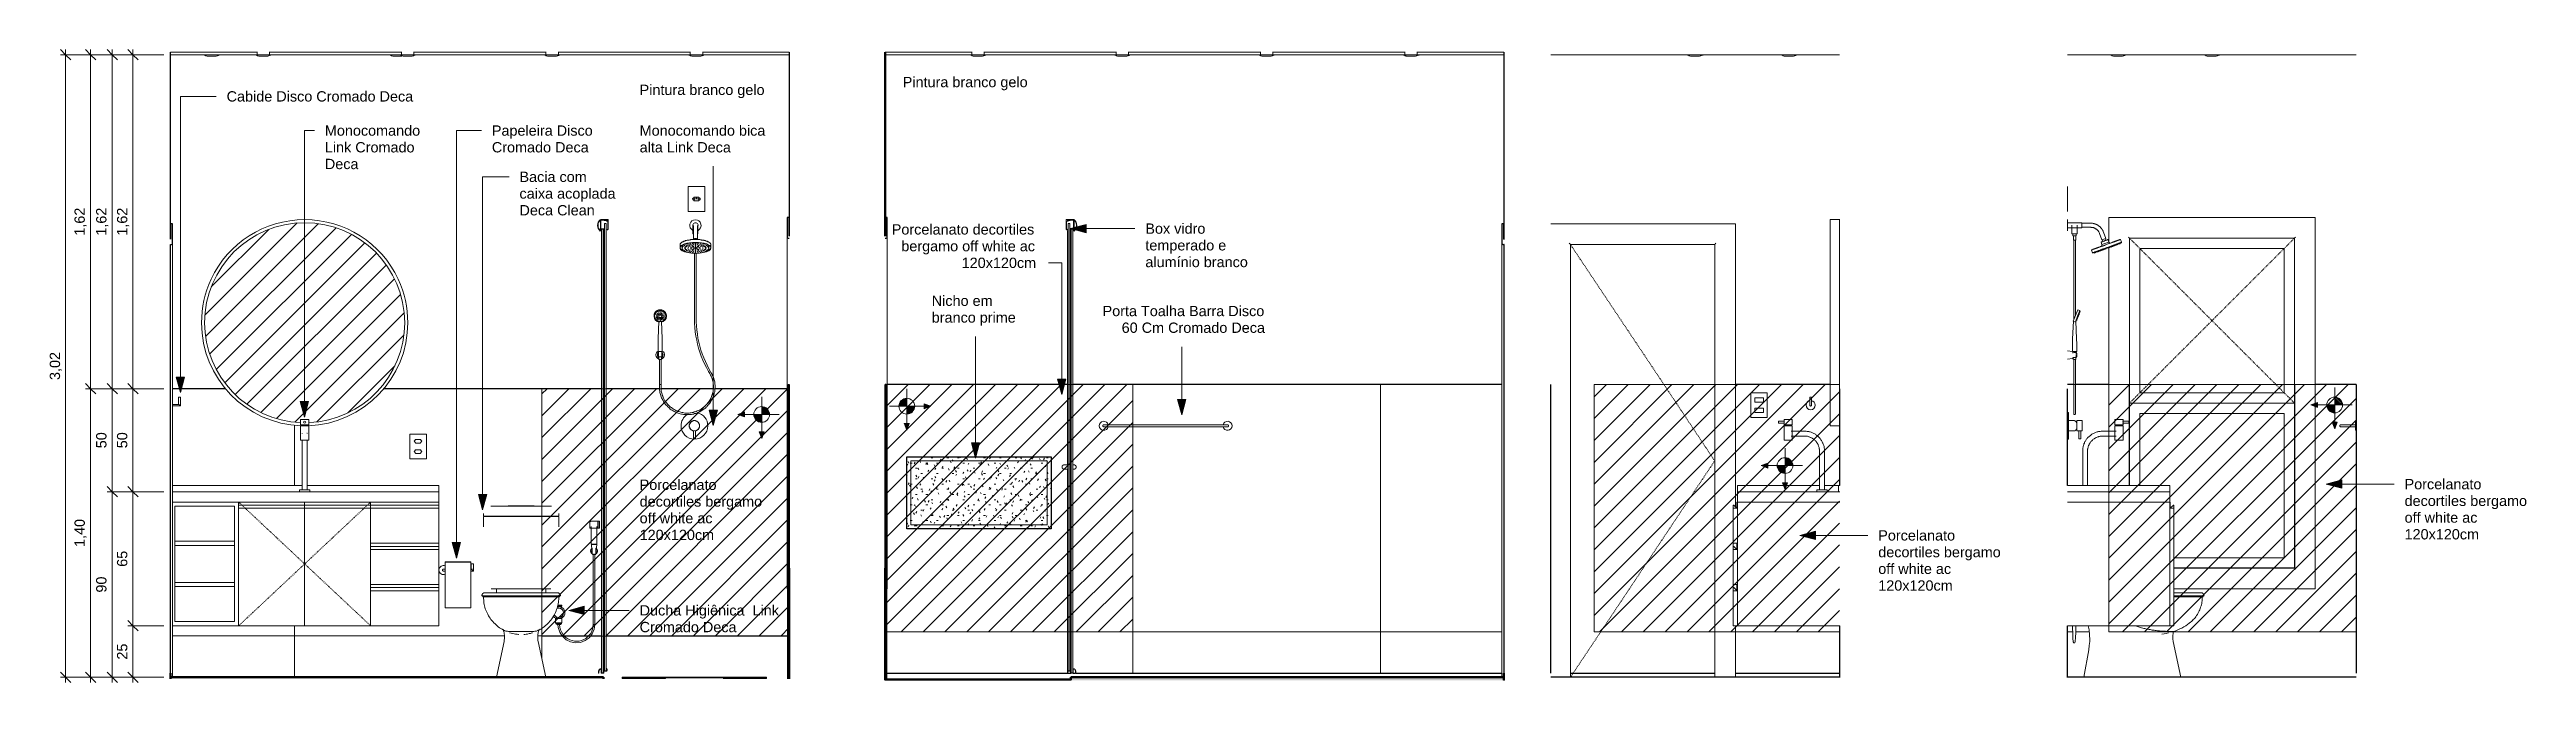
# Model space of a CAD drawing. Header units: millimetres. Extents: x 12743 to 28099, y -16955 to 3225.
# Drawn here: x 12743 to 24753, y 155 to 3225 of the extents above.
import ezdxf

# ---------------------------------------------------------------- set-up
doc = ezdxf.new("R2010")
doc.units = ezdxf.units.MM
doc.linetypes.add('Dash', pattern=[6.35, 3.175, -3.175])
for name, color, linetype, lineweight in [('A-ANNO-DIMS', 211, 'Continuous', 9), ('A-ANNO-DIMS-25', 211, 'Continuous', 9), ('A-ANNO-NOTE', 131, 'Continuous', 9), ('A-CLNG', 13, 'Continuous', 9), ('A-DETL-GENF', 92, 'Continuous', 9), ('A-DETL-THIN', 151, 'Continuous', 9), ('A-DOOR', 31, 'Continuous', 9), ('A-DOOR-HDLN', 31, 'Dash', 9), ('A-FLOR', 192, 'Continuous', 25), ('A-FLOR-PATT', 8, 'Continuous', 25), ('A-GENM', 13, 'Continuous', 9), ('A-GLAZ', 151, 'Continuous', 9), ('A-GLAZ-HDLN', 1, 'Dash', 25), ('A-WALL', 113, 'Continuous', 25), ('A-WALL-PATT', 111, 'Continuous', 25), ('E-ELEC-FIXT', 91, 'Continuous', 9), ('E-LITE-EQPM', 33, 'Continuous', 9), ('G-ANNO-TEXT', 231, 'Continuous', 9), ('I-FURN', 30, 'Continuous', 9), ('P-SANR-FIXT', 6, 'Continuous', 9), ('Q-CASE-HDLN', 31, 'Dash', 9)]:
    doc.layers.add(name, color=color, linetype=linetype, lineweight=lineweight)
doc.styles.add('@Arial Unicode MS', font='ARIALUNI.TTF', dxfattribs={"height": 50})
doc.styles.add('Arial', font='arial.ttf', dxfattribs={"height": 50})
doc.dimstyles.new('CRT_-__Metros_-_Linha_de_chamada_3_5_mm', dxfattribs={"dimscale": 304.8, "dimtxt": 50.292243, "dimasz": 0.164042, "dimexe": 0.082021, "dimexo": 0.0625, "dimgap": 0.04101, "dimtad": 1, "dimlfac": 0.001, "dimrnd": 0.01, "dimzin": 0, "dimdsep": 46, "dimtxsty": '@Arial Unicode MS', "dimblk1": 'OBLIQUE', "dimblk2": 'OBLIQUE', "dimsah": 1, "dimcen": 0.09, "dimdle": 0.082021, "dimazin": 0, "dimtfac": 1, "dimtdec": 4, "dimtix": 1, "dimtmove": 0, "dimatfit": 3, "dimfxl": 0.492126, "dimfxlon": 1, "dimtvp": 1, "dimtolj": 1, "dimtzin": 0, "dimarcsym": 2})
doc.dimstyles.new('CRT_-__Metros_-_Linha_de_chamada_3_5_mm_1', dxfattribs={"dimscale": 304.8, "dimtxt": 50.292243, "dimasz": 0.164042, "dimexe": 0.082021, "dimexo": 0.0625, "dimgap": 0.04101, "dimtad": 1, "dimdec": 0, "dimlfac": 0.1, "dimdsep": 46, "dimtxsty": '@Arial Unicode MS', "dimblk1": 'OBLIQUE', "dimblk2": 'OBLIQUE', "dimsah": 1, "dimcen": 0.09, "dimdle": 0.082021, "dimazin": 0, "dimtfac": 1, "dimtdec": 4, "dimtix": 1, "dimtmove": 0, "dimatfit": 3, "dimfxl": 0.492126, "dimfxlon": 1, "dimtvp": 1, "dimtolj": 1, "dimtzin": 0, "dimarcsym": 2})
pattern_1 = [(45, (13681.11, 0), (-53.033, 53.033), [])]
pattern_2 = [(0, (0, 0), (101.6, 25.4), [8.382, -67.818, 8.382, -67.818, -406.4]), (0, (0, 0), (101.6, 25.4), [-152.4, 8.382, -144.018, 8.382, -67.818, -177.8]), (0, (0, 0), (101.6, 25.4), [-381, 8.382, -42.418, 8.382, -118.618]), (120, (38.1, 12.7), (-72.797045, 75.28818), [8.382, -67.818, 8.382, -67.818, -406.4]), (120, (38.1, 12.7), (-72.797045, 75.28818), [-152.4, 8.382, -144.018, 8.382, -67.818, -177.8]), (120, (38.1, 12.7), (-72.797045, 75.28818), [-381, 8.382, -42.418, 8.382, -118.618]), (240, (50.8, 63.5), (-28.802955, -100.68818), [8.382, -67.818, 8.382, -67.818, -406.4]), (240, (50.8, 63.5), (-28.802955, -100.68818), [-152.4, 8.382, -144.018, 8.382, -67.818, -177.8]), (240, (50.8, 63.5), (-28.802955, -100.68818), [-381, 8.382, -42.418, 8.382, -118.618])]

msp = doc.modelspace()

# ---------------------------------------------------------------- texts
at = {"layer": 'G-ANNO-TEXT', "color": 7, "char_height": 50, "attachment_point": 1, "style": 'Arial'}
for s, insert, width in [('Cabide Disco Cromado Deca', (13601.692, 3022.719), 1122.3625), ('Pintura branco gelo', (15604.2, 3054.376), 751.58203), ('Pintura branco gelo', (16879.82, 3092.315), 751.58203), ('Monocomando ', (14077.964, 2856.973), 595.25297), ('Link Cromado ', (14077.964, 2775.944), 563.18547), ('Cromado Deca', (14887.66, 2775.944), 581.22344), ('Papeleira Disco ', (14887.66, 2856.973), 611.28672), ('alta Link Deca', (15604.2, 2775.944), 551.16016), ('Monocomando bica ', (15604.2, 2856.973), 779.64109), ('Deca', (14077.964, 2694.916), 202.42609), ('caixa acoplada ', (15021.582, 2551.493), 605.27406), ('Bacia com ', (15021.582, 2632.522), 430.90703), ('Deca Clean', (15021.582, 2470.465), 452.95344), ('Porcelanato decortiles ', (16826.648, 2377.561), 859.80984), ('bergamo off white ac ', (16872.95, 2296.532), 803.69172), ('temperado e ', (18056.263, 2300.464), 509.07156), ('Box vidro ', (18056.263, 2381.492), 388.81844), ('120x120cm', (17165.645, 2215.504), 448.945), ('alumínio branco', (18056.263, 2219.435), 617.29937), ('branco prime', (17020.497, 1950.382), 505.06313), ('Nicho em ', (17020.497, 2031.411), 390.82266), ('Porta Toalha Barra Disco ', (17848.819, 1981.785), 972.04609), ('60 Cm Cromado Deca', (17941.424, 1900.756), 859.80984), ('Porcelanato ', (15604.2, 1138.924), 487.02516), ('Porcelanato ', (24161.781, 1142.004), 487.02516), ('decortiles bergamo ', (15604.2, 1057.895), 761.60312), ('off white ac ', (15604.2, 976.867), 462.97453), ('decortiles bergamo ', (24161.781, 1060.975), 761.60312), ('off white ac ', (24161.781, 979.947), 462.97453), ('120x120cm', (15604.2, 895.838), 448.945), ('Porcelanato ', (21609.774, 893.447), 487.02516), ('120x120cm', (24161.781, 898.918), 448.945), ('decortiles bergamo ', (21609.774, 812.419), 761.60312), ('off white ac ', (21609.774, 731.39), 462.97453), ('120x120cm', (21609.774, 650.362), 448.945), ('Ducha Higiênica  Link ', (15604.2, 529.895), 865.8225), ('Cromado Deca', (15604.2, 448.866), 581.22344)]:
    msp.add_mtext(s, dxfattribs=dict(at, insert=insert, width=width))

# ---------------------------------------------------------------- blocks, each defined once
blk = doc.blocks.new('CRT_POR_Abrir_1 Folha_Madeira - 70 x 210 cm-3907158-ELEVAÇÃO 2 BANHEIRO')
at = {"layer": 'A-DOOR', "lineweight": 25}
for p, q in [((13330, 2305), (13329, 2305)), ((13340, 2380), (13330, 2380)), ((13330, 2380), (13330, 2305)), ((13340, 2285), (13340, 2380)), ((13329, 2280), (13335, 2280)), ((13330, 2280), (13329, 2280)), ((13330, 180), (13330, 2280)), ((13329, 180), (13330, 180)), ((13330, 180), (13329, 180)), ((13330, 173), (13330, 180))]:
    blk.add_line(p, q, dxfattribs=at)
at = {"layer": 'A-DOOR'}
blk.add_line((13340, 180), (13340, 2285), dxfattribs=at)
at = {"layer": 'A-DOOR', "lineweight": 25}
blk.add_arc((13335, 2285), 5, 270, 0, dxfattribs=at)
at = {"layer": 'A-DOOR'}
blk.add_open_spline([(13340, 2285), (13340, 2285), (13340, 2284), (13339, 2283), (13339, 2283), (13339, 2282), (13339, 2282), (13338, 2282), (13338, 2281), (13338, 2281), (13337, 2281), (13337, 2280), (13336, 2280), (13335, 2280), (13335, 2280)], degree=3, knots=[-1, -1, -1, -1, -0.833333, -0.75, -0.666667, -0.625, -0.583333, -0.5, -0.458333, -0.416667, -0.333333, -0.25, -0.166667, 0, 0, 0, 0], dxfattribs=at)
blk = doc.blocks.new('CRT_MGN_BNH_Box frontal F1 Tec-Vidro - CRT_MGN_BNH_Box frontal F1 Tec-Vidro-3529761-ELEVAÇÃO 2 BANHEIRO')
at = {"layer": 'A-GENM'}
for p, q in [((15452, 2400), (15414, 2400)), ((15414, 2397), (15414, 2353)), ((15414, 2353), (15415, 2349)), ((15414, 2345), (15420, 2345)), ((15416, 2355), (15416, 2398)), ((15416, 2398), (15433, 2398)), ((15430, 2355), (15416, 2355)), ((15420, 2345), (15417, 2353)), ((15417, 2353), (15428, 2353)), ((15428, 2353), (15428, 2345)), ((15428, 2345), (15430, 2345)), ((15430, 2345), (15430, 2355)), ((15433, 2398), (15433, 2395)), ((15433, 2395), (15443, 2395)), ((15435, 2397), (15435, 2398)), ((15435, 2398), (15448, 2398)), ((15448, 2397), (15435, 2397)), ((15443, 2395), (15443, 2393)), ((15443, 2393), (15450, 2393)), ((15446, 2352), (15446, 2350)), ((15448, 2398), (15448, 2397)), ((15450, 2393), (15450, 2355)), ((15452, 2355), (15452, 2400)), ((15405, 202), (15404, 202)), ((15404, 202), (15404, 200)), ((15404, 200), (15407, 200)), ((15405, 210), (15405, 202)), ((15407, 200), (15407, 210)), ((15420, 222), (15418, 222)), ((15418, 220), (15418, 200)), ((15418, 200), (15430, 200)), ((15420, 202), (15420, 222)), ((15428, 202), (15420, 202)), ((15430, 222), (15428, 222)), ((15428, 222), (15428, 202)), ((15430, 220), (15430, 222)), ((15433, 220), (15430, 220)), ((15430, 212), (15430, 219)), ((15430, 219), (15431, 219)), ((15431, 212), (15430, 212)), ((15430, 200), (15430, 211)), ((15430, 211), (15433, 211)), ((15431, 219), (15431, 218)), ((15431, 218), (15433, 218)), ((15433, 214), (15431, 214)), ((15431, 214), (15431, 212)), ((15433, 218), (15433, 220)), ((15433, 211), (15433, 214))]:
    blk.add_line(p, q, dxfattribs=at)
at = {"layer": 'A-GENM', "color": 55}
for p, q in [((15419, 1580), (15419, 2345)), ((15420, 1580), (15420, 2345)), ((15428, 1580), (15428, 2345)), ((15429, 1580), (15429, 2345)), ((15419, 222), (15419, 380)), ((15420, 222), (15420, 380)), ((15428, 222), (15428, 380)), ((15429, 222), (15429, 380)), ((15434, 222), (15433, 222)), ((15433, 222), (15433, 220)), ((15433, 211), (15433, 210)), ((15433, 210), (15445, 210)), ((15445, 222), (15442, 222)), ((15445, 210), (15445, 222)), ((15446, 219), (15445, 219)), ((15445, 213), (15446, 213)), ((15446, 219), (15446, 213)), ((15446, 219), (15446, 219)), ((15446, 213), (15446, 213))]:
    blk.add_line(p, q, dxfattribs=at)
at = {"layer": 'A-GENM', "color": 9}
for p, q in [((15419, 380), (15419, 1580)), ((15420, 380), (15420, 1580)), ((15428, 380), (15428, 1580)), ((15429, 380), (15429, 1580))]:
    blk.add_line(p, q, dxfattribs=at)
at = {"layer": 'A-GENM'}
for centre, radius, start, end in [((15436, 2372), 35.5, 129.2491, 230.7509), ((15436, 2372), 33.5, 132.1021, 226.4537), ((15414, 2349), 1.12, 226.4537, 20.556), ((15447, 2355), 2.94, 260, 0), ((15447, 2355), 4.94, 264.0718, 0), ((15417, 210), 11.6, 84.327, 180), ((15417, 210), 9.6, 83.1401, 180)]:
    blk.add_arc(centre, radius, start, end, dxfattribs=at)
blk = doc.blocks.new('CRT-POR-Folha-Madeira-Face Based vidro - CRT-POR-Folha-Madeira-Face Based vidro-4438601-ELEVAÇÃO 2 BANHEIRO')
at = {"layer": 'A-GENM'}
for p, q in [((15420, 2353), (15420, 1580)), ((15428, 2353), (15420, 2353)), ((15428, 1580), (15428, 2353)), ((15420, 1580), (15420, 380)), ((15428, 380), (15428, 1580)), ((15420, 380), (15420, 202)), ((15428, 202), (15428, 380)), ((15420, 202), (15428, 202))]:
    blk.add_line(p, q, dxfattribs=at)
blk = doc.blocks.new('CRT-POR-Folha-Madeira-Face Based vidro - CRT-POR-Folha-Madeira-Face Based vidro-4438602-ELEVAÇÃO 2 BANHEIRO')
at = {"layer": 'A-GENM'}
for p, q in [((15434, 2381), (15434, 1580)), ((15442, 2381), (15434, 2381)), ((15442, 1580), (15442, 2381)), ((15434, 1580), (15434, 380)), ((15442, 380), (15442, 1580)), ((15434, 380), (15434, 211)), ((15442, 211), (15442, 380)), ((15434, 211), (15442, 211))]:
    blk.add_line(p, q, dxfattribs=at)
blk = doc.blocks.new('Bacia Sanitária - Caixa acoplada-3529764-ELEVAÇÃO 2 BANHEIRO')
at = {"layer": 'P-SANR-FIXT'}
for p, q in [((14847, 975), (14847, 961)), ((14847, 961), (14856, 961)), ((14849, 961), (14849, 960)), ((14895, 961), (14856, 961)), ((15130, 961), (14895, 961)), ((14966, 1011), (14966, 1010)), ((14966, 1011), (14983, 1011)), ((14971, 1012), (14971, 1011)), ((14971, 1012), (14983, 1012)), ((14983, 1012), (15015, 1012)), ((14983, 1011), (15076, 1011)), ((15015, 1012), (15027, 1012)), ((15027, 1011), (15027, 1012)), ((15033, 1012), (15033, 1011)), ((15033, 1012), (15045, 1012)), ((15045, 1012), (15076, 1012)), ((15076, 1012), (15088, 1012)), ((15076, 1011), (15093, 1011)), ((15088, 1011), (15088, 1012)), ((15093, 1010), (15093, 1011)), ((15163, 1010), (15130, 1010)), ((15165, 961), (15130, 961)), ((15204, 961), (15165, 961)), ((15212, 961), (15204, 961)), ((15210, 960), (15210, 961)), ((15212, 961), (15212, 975)), ((14847, 958), (14847, 910)), ((14849, 960), (14858, 960)), ((14858, 960), (14895, 960)), ((14895, 960), (15130, 960)), ((15165, 960), (15130, 960)), ((15130, 960), (15165, 960)), ((15165, 960), (15202, 960)), ((15202, 960), (15210, 960)), ((15212, 910), (15212, 958)), ((14910, 590), (14910, 610)), ((15130, 610), (15163, 610)), ((15149, 610), (15149, 590)), ((14896, 575), (14839, 575)), ((14900, 570), (14844, 570)), ((15130, 575), (14896, 575)), ((15129, 570), (14900, 570)), ((15164, 575), (15130, 575)), ((15160, 570), (15130, 570)), ((15215, 570), (15160, 570)), ((15220, 575), (15164, 575)), ((14947, 354), (14910, 180)), ((15149, 180), (15112, 354))]:
    blk.add_line(p, q, dxfattribs=at)
at = {"layer": 'P-SANR-FIXT', "flags": 128}
for points in [[(14890, 1010), (14886, 1010), (14883, 1010), (14882, 1010), (14882, 1010)], [(14896, 1010), (14896, 1010), (14895, 1010), (14895, 1010), (14895, 1010), (14895, 1010), (14895, 1010), (14894, 1010), (14894, 1010), (14894, 1010), (14894, 1010), (14893, 1010), (14893, 1010), (14893, 1010), (14893, 1010), (14893, 1010), (14892, 1010), (14892, 1010), (14892, 1010), (14892, 1010), (14892, 1010), (14892, 1010), (14891, 1010), (14891, 1010), (14891, 1010), (14891, 1010), (14891, 1010), (14891, 1010), (14891, 1010), (14891, 1010), (14891, 1010), (14890, 1010), (14890, 1010), (14890, 1010), (14890, 1010), (14890, 1010), (14890, 1010)], [(15130, 1010), (15023, 1010), (14896, 1010)], [(15169, 1010), (15169, 1010), (15169, 1010), (15169, 1010), (15169, 1010), (15169, 1010), (15169, 1010), (15169, 1010), (15169, 1010), (15168, 1010), (15168, 1010), (15168, 1010), (15168, 1010), (15168, 1010), (15168, 1010), (15168, 1010), (15167, 1010), (15167, 1010), (15167, 1010), (15167, 1010), (15167, 1010), (15167, 1010), (15166, 1010), (15166, 1010), (15166, 1010), (15166, 1010), (15165, 1010), (15165, 1010), (15165, 1010), (15165, 1010), (15165, 1010), (15164, 1010), (15164, 1010), (15164, 1010), (15164, 1010), (15163, 1010), (15163, 1010)], [(15177, 1010), (15176, 1010), (15174, 1010), (15170, 1010), (15169, 1010)], [(14858, 960), (14853, 960), (14850, 960), (14849, 960), (14849, 960)], [(14895, 960), (14893, 960), (14892, 960), (14890, 960), (14889, 960), (14887, 960), (14885, 960), (14884, 960), (14883, 960), (14881, 960), (14880, 960), (14878, 960), (14877, 960), (14876, 960), (14874, 960), (14873, 960), (14872, 960), (14871, 960), (14869, 960), (14868, 960), (14867, 960), (14866, 960), (14865, 960), (14864, 960), (14863, 960), (14863, 960), (14862, 960), (14861, 960), (14860, 960), (14860, 960), (14859, 960), (14859, 960), (14858, 960), (14858, 960), (14858, 960), (14858, 960), (14858, 960)], [(15130, 960), (15023, 960), (14895, 960)], [(15202, 960), (15202, 960), (15201, 960), (15201, 960), (15201, 960), (15200, 960), (15200, 960), (15199, 960), (15198, 960), (15198, 960), (15197, 960), (15196, 960), (15195, 960), (15194, 960), (15193, 960), (15192, 960), (15191, 960), (15190, 960), (15189, 960), (15188, 960), (15187, 960), (15185, 960), (15184, 960), (15183, 960), (15181, 960), (15180, 960), (15178, 960), (15177, 960), (15176, 960), (15174, 960), (15173, 960), (15171, 960), (15169, 960), (15168, 960), (15166, 960), (15165, 960), (15165, 960)], [(15210, 960), (15209, 960), (15207, 960), (15203, 960), (15202, 960)], [(14885, 610), (14886, 610), (14889, 610), (14893, 610), (14893, 610)], [(14893, 610), (14893, 610), (14893, 610), (14893, 610), (14894, 610), (14894, 610), (14894, 610), (14894, 610), (14894, 610), (14894, 610), (14894, 610), (14894, 610), (14894, 610), (14894, 610), (14894, 610), (14894, 610), (14894, 610), (14894, 610), (14894, 610), (14894, 610), (14895, 610), (14895, 610), (14895, 610), (14895, 610), (14895, 610), (14895, 610), (14895, 610), (14895, 610), (14895, 610), (14895, 610), (14896, 610), (14896, 610), (14896, 610), (14896, 610), (14896, 610), (14896, 610), (14896, 610)], [(14896, 610), (15036, 610), (15130, 610)], [(15163, 610), (15163, 610), (15163, 610), (15164, 610), (15164, 610), (15164, 610), (15164, 610), (15164, 610), (15164, 610), (15164, 610), (15164, 610), (15164, 610), (15164, 610), (15165, 610), (15165, 610), (15165, 610), (15165, 610), (15165, 610), (15165, 610), (15165, 610), (15165, 610), (15165, 610), (15165, 610), (15165, 610), (15165, 610), (15166, 610), (15166, 610), (15166, 610), (15166, 610), (15166, 610), (15166, 610), (15166, 610), (15166, 610), (15166, 610), (15166, 610), (15166, 610), (15166, 610)], [(15166, 610), (15170, 610), (15173, 610), (15174, 610), (15174, 610)], [(14839, 575), (14839, 576), (14839, 576), (14839, 577), (14839, 577), (14839, 578), (14839, 579), (14839, 579), (14840, 580), (14840, 580), (14840, 581), (14840, 581), (14841, 582), (14841, 582), (14841, 583), (14841, 583), (14842, 584), (14842, 584), (14843, 585), (14843, 585), (14843, 586), (14844, 586), (14844, 587), (14845, 587), (14845, 587), (14846, 588), (14846, 588), (14847, 588), (14847, 589), (14848, 589), (14848, 589), (14849, 589), (14850, 589), (14850, 590), (14851, 590), (14851, 590), (14852, 590), (14852, 590), (14853, 590), (14854, 590), (14854, 590)], [(14844, 570), (14844, 571), (14844, 571), (14844, 572), (14844, 572), (14844, 573), (14844, 574), (14844, 574), (14845, 575), (14845, 575)], [(14847, 570), (14847, 563), (14848, 555), (14848, 548), (14849, 541), (14851, 534), (14852, 527), (14854, 520), (14856, 513), (14859, 506), (14862, 499), (14865, 492), (14868, 486), (14871, 479), (14875, 473), (14879, 467), (14883, 461), (14888, 455), (14892, 450), (14897, 444), (14903, 439), (14908, 434), (14913, 429), (14919, 425), (14925, 420), (14931, 416), (14937, 413), (14944, 409), (14947, 407)], [(14908, 590), (14901, 590), (14896, 590), (14890, 590), (14885, 590), (14880, 590), (14876, 590), (14872, 590), (14868, 590), (14865, 590), (14862, 590), (14860, 590), (14858, 590), (14856, 590), (14855, 590), (14854, 590), (14854, 590), (14854, 590)], [(14854, 590), (14854, 590), (14855, 590), (14856, 590), (14857, 590), (14859, 590), (14861, 590), (14864, 590), (14867, 590), (14868, 590)], [(15130, 590), (15126, 590), (15121, 590), (15116, 590), (15111, 590), (15106, 590), (15100, 590), (15095, 590), (15089, 590), (15084, 590), (15078, 590), (15072, 590), (15066, 590), (15060, 590), (15054, 590), (15048, 590), (15042, 590), (15036, 590), (15030, 590), (15023, 590), (15017, 590), (15011, 590), (15005, 590), (14999, 590), (14993, 590), (14987, 590), (14981, 590), (14976, 590), (14970, 590), (14964, 590), (14959, 590), (14953, 590), (14948, 590), (14943, 590), (14938, 590), (14933, 590), (14929, 590), (14924, 590), (14920, 590), (14915, 590), (14911, 590), (14908, 590)], [(15152, 590), (15148, 590), (15144, 590), (15140, 590), (15135, 590), (15131, 590), (15130, 590)], [(15130, 417), (15131, 418), (15137, 422), (15143, 427), (15148, 431), (15154, 436), (15159, 441), (15164, 446), (15169, 452), (15173, 458), (15178, 463), (15182, 469), (15186, 476), (15189, 482), (15193, 488), (15196, 495), (15199, 502), (15201, 509), (15204, 515), (15206, 522), (15208, 530), (15209, 537), (15210, 544), (15211, 551), (15212, 558), (15212, 566), (15212, 570)], [(15205, 590), (15205, 590), (15205, 590), (15204, 590), (15202, 590), (15200, 590), (15198, 590), (15195, 590), (15192, 590), (15189, 590), (15185, 590), (15180, 590), (15176, 590), (15171, 590), (15165, 590), (15159, 590), (15153, 590), (15152, 590)], [(15191, 590), (15194, 590), (15197, 590), (15200, 590), (15202, 590), (15203, 590), (15204, 590), (15205, 590), (15205, 590), (15205, 590)], [(15205, 590), (15206, 590), (15207, 590), (15207, 590), (15208, 590), (15208, 590), (15209, 590), (15210, 589), (15210, 589), (15211, 589), (15211, 589), (15212, 589), (15212, 588), (15213, 588), (15213, 588), (15214, 587), (15214, 587), (15215, 587), (15215, 586), (15216, 586), (15216, 585), (15217, 585), (15217, 585), (15217, 584), (15218, 584), (15218, 583), (15218, 583), (15219, 582), (15219, 582), (15219, 581), (15219, 580), (15220, 580), (15220, 579), (15220, 579), (15220, 578), (15220, 578), (15220, 577), (15220, 576), (15220, 576), (15220, 575), (15220, 575)], [(15215, 575), (15215, 574), (15215, 574), (15215, 573), (15215, 573), (15215, 572), (15215, 571), (15215, 571), (15215, 570), (15215, 570)], [(14947, 354), (14948, 358), (14948, 362), (14949, 366), (14949, 370), (14949, 374), (14949, 378), (14949, 382), (14949, 386), (14948, 390), (14947, 393), (14947, 397), (14946, 401), (14944, 405), (14943, 409), (14942, 413), (14942, 413)], [(14974, 396), (14981, 394), (14989, 392), (14996, 391), (15003, 389), (15010, 389), (15017, 388), (15018, 388)], [(15043, 388), (15047, 388), (15054, 389), (15061, 390), (15068, 392), (15075, 393), (15082, 395), (15085, 396)], [(15118, 413), (15116, 409), (15115, 405), (15114, 402), (15113, 398), (15112, 394), (15111, 390), (15111, 386), (15110, 382), (15110, 378), (15110, 374), (15110, 370), (15110, 366), (15111, 362), (15111, 358), (15112, 354), (15112, 354)], [(15112, 407), (15118, 410), (15125, 414), (15130, 417)]]:
    blk.add_lwpolyline(points, dxfattribs=at)
at = {"layer": 'P-SANR-FIXT'}
for points in [[(14969, 403), (14965, 403), (14959, 404), (14951, 405), (14947, 407), (14946, 408)], [(15113, 408), (15112, 407), (15108, 405), (15101, 404), (15094, 403), (15091, 403)]]:
    blk.add_open_spline(points, degree=3, dxfattribs=at)
blk.add_open_spline([(15091, 403), (15088, 403), (15081, 403), (15069, 403), (15054, 402), (15037, 402), (15017, 402), (15001, 402), (14989, 403), (14978, 403), (14972, 403), (14969, 403)], degree=3, knots=[0, 0, 0, 0, 0.111111, 0.222222, 0.333333, 0.444444, 0.583333, 0.722222, 0.791667, 0.861111, 1, 1, 1, 1], dxfattribs=at)
blk = doc.blocks.new('Janela basculante e folha fixa - 80 x 160 cm-4197805-ELEVAÇÃO 2 BANHEIRO')
at = {"layer": 'A-GLAZ', "lineweight": 25}
for p, q in [((16330, 2410), (16320, 2410)), ((16320, 2410), (16320, 2315)), ((16330, 2320), (16330, 2410)), ((16325, 2310), (16330, 2310)), ((16330, 2320), (16330, 2320)), ((16320, 705), (16320, 610)), ((16320, 610), (16330, 610)), ((16330, 710), (16325, 710)), ((16330, 710), (16330, 710)), ((16330, 610), (16330, 700)), ((16330, 700), (16330, 700))]:
    blk.add_line(p, q, dxfattribs=at)
at = {"layer": 'A-GLAZ'}
for p, q in [((16320, 2315), (16320, 1580)), ((16320, 1580), (16320, 705))]:
    blk.add_line(p, q, dxfattribs=at)
at = {"layer": 'A-GLAZ', "lineweight": 25}
for centre, start, end in [((16325, 2315), 180, 270), ((16325, 705), 90, 180)]:
    blk.add_arc(centre, 5, start, end, dxfattribs=at)
at = {"layer": 'A-GLAZ'}
for points, knots in [([(16325, 2310), (16324, 2310), (16324, 2310), (16323, 2310), (16322, 2311), (16322, 2311), (16321, 2311), (16321, 2312), (16321, 2312), (16320, 2312), (16320, 2313), (16320, 2313), (16320, 2314), (16320, 2315), (16320, 2315)], [-1, -1, -1, -1, -0.833333, -0.75, -0.666667, -0.583333, -0.541667, -0.5, -0.416667, -0.375, -0.333333, -0.25, -0.166667, 0, 0, 0, 0]), ([(16320, 705), (16320, 705), (16320, 706), (16320, 707), (16320, 707), (16320, 708), (16321, 708), (16321, 708), (16321, 709), (16322, 709), (16322, 709), (16323, 710), (16324, 710), (16324, 710), (16325, 710)], [0, 0, 0, 0, 0.166667, 0.25, 0.333333, 0.375, 0.416667, 0.5, 0.541667, 0.583333, 0.666667, 0.75, 0.833333, 1, 1, 1, 1])]:
    blk.add_open_spline(points, degree=3, knots=knots, dxfattribs=at)
blk = doc.blocks.new('BAMCADA BANHEIRO - BAMCADA BANHEIRO-4331772-ELEVAÇÃO 2 BANHEIRO')
at = {"layer": 'I-FURN', "color": 55}
for p, q in [((13960, 1430), (13960, 1405)), ((13960, 1430), (14000, 1430)), ((14000, 1405), (13960, 1405)), ((13960, 1400), (13960, 1330)), ((13960, 1400), (14000, 1400)), ((14000, 1330), (13960, 1330)), ((13963, 1405), (13963, 1400)), ((13997, 1400), (13997, 1405)), ((14000, 1405), (14000, 1430)), ((14000, 1330), (14000, 1400)), ((13968, 1277), (13968, 1090)), ((13992, 1090), (13992, 1277)), ((13340, 1110), (13968, 1110)), ((13955, 1090), (13955, 1080)), ((13955, 1090), (14005, 1090)), ((13992, 1110), (14630, 1110)), ((14005, 1080), (14005, 1090)), ((14630, 1080), (14630, 1110)), ((13340, 1080), (14630, 1080)), ((13660, 1030), (13340, 1030)), ((13340, 1030), (13660, 1030)), ((13350, 450), (13350, 1010)), ((13350, 1010), (13640, 1010)), ((13640, 1010), (13640, 450)), ((13660, 1015), (13660, 1030)), ((13660, 1030), (13980, 1030)), ((13660, 1000), (13660, 1015)), ((13660, 1015), (13980, 1015)), ((13980, 1000), (13660, 1000)), ((13660, 1000), (13660, 430)), ((13660, 1000), (13980, 1000)), ((13980, 1015), (13980, 1030)), ((13980, 1030), (14300, 1030)), ((13980, 1030), (13980, 1015)), ((13980, 1000), (13980, 1015)), ((13980, 1015), (14300, 1015)), ((13980, 1015), (13980, 1000)), ((14300, 1000), (13980, 1000)), ((13980, 1000), (13980, 430)), ((13980, 1000), (14300, 1000)), ((13980, 430), (13980, 1000)), ((14300, 1015), (14300, 1030)), ((14300, 1030), (14630, 1030)), ((14300, 1030), (14300, 1015)), ((14300, 1000), (14300, 1015)), ((14300, 1015), (14630, 1015)), ((14300, 1015), (14300, 1000)), ((14630, 1000), (14300, 1000)), ((14300, 1000), (14300, 830)), ((14300, 1000), (14630, 1000)), ((14300, 430), (14300, 1000)), ((14630, 1030), (14630, 1080)), ((14630, 1030), (14630, 1015)), ((14630, 1015), (14630, 1000)), ((14630, 830), (14630, 1000)), ((13640, 840), (13350, 840)), ((13350, 840), (13350, 820)), ((13350, 820), (13640, 820)), ((13640, 820), (13640, 840)), ((14300, 830), (14630, 830)), ((14300, 800), (14300, 815)), ((14300, 815), (14630, 815)), ((14630, 800), (14300, 800)), ((14300, 800), (14300, 630)), ((14300, 800), (14630, 800)), ((14630, 830), (14630, 815)), ((14630, 815), (14630, 800)), ((14630, 630), (14630, 800)), ((13640, 640), (13350, 640)), ((13350, 640), (13350, 620)), ((13350, 620), (13640, 620)), ((13640, 620), (13640, 640)), ((14300, 630), (14630, 630)), ((14300, 600), (14300, 615)), ((14300, 615), (14630, 615)), ((14630, 630), (14630, 615)), ((14630, 615), (14630, 600)), ((14630, 600), (14300, 600)), ((14300, 600), (14300, 430)), ((14300, 600), (14630, 600)), ((14630, 430), (14630, 600)), ((13340, 430), (13660, 430)), ((13640, 450), (13350, 450)), ((13660, 430), (13980, 430)), ((13980, 430), (14300, 430)), ((14300, 430), (14630, 430))]:
    blk.add_line(p, q, dxfattribs=at)
at = {"layer": 'I-FURN', "color": 55, "flags": 128}
for points in [[(13968, 1362), (13968, 1363), (13968, 1363), (13968, 1364), (13968, 1364), (13968, 1365)], [(13968, 1277), (13968, 1280), (13968, 1284), (13968, 1287), (13968, 1291), (13968, 1294), (13968, 1297), (13968, 1300), (13968, 1304), (13968, 1307), (13968, 1310), (13968, 1313), (13968, 1316), (13968, 1319), (13968, 1322), (13968, 1325), (13968, 1328), (13968, 1330)], [(13991, 1365), (13991, 1364), (13992, 1364), (13992, 1363), (13992, 1363), (13992, 1362)], [(13992, 1330), (13992, 1328), (13992, 1326), (13992, 1323), (13992, 1320), (13992, 1317), (13992, 1314), (13992, 1311), (13992, 1308), (13992, 1305), (13992, 1301), (13992, 1298), (13992, 1295), (13992, 1291), (13992, 1288), (13992, 1285), (13992, 1281), (13992, 1278), (13992, 1277)]]:
    blk.add_lwpolyline(points, dxfattribs=at)
at = {"layer": 'I-FURN', "color": 55}
for start, end in [(0, 180), (180, 0)]:
    blk.add_arc((13980, 1418), 5, start, end, dxfattribs=at)
at = {"layer": 'Q-CASE-HDLN'}
for p, q in [((13660, 1030), (13980, 730)), ((14300, 1030), (13980, 730)), ((13980, 730), (13660, 430)), ((13980, 730), (14300, 430))]:
    blk.add_line(p, q, dxfattribs=at)
blk = doc.blocks.new('Espelho Adnet - Único-4475057-ELEVAÇÃO 2 BANHEIRO')
at = {"layer": 'I-FURN'}
h = blk.add_hatch(dxfattribs=at)
h.set_pattern_fill('FP_1', color=256, style=0, pattern_type=2)
h.set_pattern_definition(pattern_1)
h.paths.add_polyline_path([(13960, 1416), (13960, 1430), (14000, 1430), (14000, 1416), (14019, 1417), (14058, 1421), (14096, 1429), (14130, 1439), (14165, 1452), (14200, 1468), (14233, 1486), (14267, 1509), (14295, 1531), (14323, 1557), (14348, 1585), (14372, 1615), (14393, 1647), (14412, 1680), (14428, 1714), (14442, 1753), (14451, 1787), (14459, 1824), (14463, 1862), (14465, 1900), (14463, 1938), (14459, 1976), (14451, 2013), (14441, 2050), (14428, 2086), (14412, 2120), (14393, 2153), (14372, 2185), (14348, 2215), (14323, 2243), (14295, 2269), (14265, 2292), (14233, 2314), (14200, 2332), (14165, 2348), (14130, 2361), (14093, 2372), (14056, 2379), (14015, 2384), (13980, 2385), (13942, 2384), (13904, 2379), (13866, 2372), (13830, 2361), (13794, 2348), (13759, 2332), (13726, 2314), (13695, 2292), (13665, 2269), (13637, 2243), (13610, 2214), (13587, 2185), (13566, 2153), (13548, 2120), (13532, 2086), (13518, 2050), (13508, 2013), (13501, 1976), (13496, 1936), (13495, 1900), (13496, 1861), (13501, 1822), (13509, 1783), (13518, 1750), (13532, 1714), (13548, 1680), (13566, 1647), (13587, 1615), (13611, 1585), (13637, 1557), (13665, 1531), (13695, 1508), (13726, 1486), (13759, 1468), (13794, 1452), (13830, 1439), (13866, 1428), (13904, 1421), (13942, 1416)])
at = {"layer": 'I-FURN', "color": 55}
for radius, start, end in [(485, 90, 180), (500, 90, 155.107), (500, 24.893, 90), (485, 0, 90), (500, 155.107, 180), (500, 0, 24.893), (500, 180, 268.0881), (485, 180, 267.6742), (500, 271.9882, 360), (485, 272.4045, 0)]:
    blk.add_arc((13980, 1900), radius, start, end, dxfattribs=at)
blk = doc.blocks.new('Ralo Linear TECEdrainprofile - Rosé Gold-4475208-ELEVAÇÃO 2 BANHEIRO')
at = {"layer": 'P-SANR-FIXT', "color": 55}
for p, q in [((15520, 178), (15520, 180)), ((15520, 180), (16220, 180)), ((15520, 175), (15520, 178)), ((15520, 178), (16220, 178)), ((15520, 175), (15728, 175)), ((15728, 175), (15728, 173)), ((15753, 178), (15986, 178)), ((16011, 173), (16011, 175)), ((16011, 175), (16220, 175)), ((16220, 180), (16220, 178)), ((16220, 178), (16220, 175))]:
    blk.add_line(p, q, dxfattribs=at)
at = {"layer": 'P-SANR-FIXT', "color": 55, "flags": 128}
for points in [[(15728, 175), (15729, 176), (15730, 176), (15733, 177), (15737, 177), (15742, 177), (15747, 178), (15753, 178)], [(15986, 178), (15992, 178), (15997, 177), (16002, 177), (16006, 177), (16009, 176), (16011, 176), (16011, 175)]]:
    blk.add_lwpolyline(points, dxfattribs=at)
blk = doc.blocks.new('Chuveiro Eden LEED - Único-4475344-ELEVAÇÃO 2 BANHEIRO')
at = {"layer": 'P-SANR-FIXT', "color": 55}
for p, q in [((15849, 2283), (15849, 2281)), ((15851, 2281), (15851, 2283)), ((15861, 2284), (15861, 2283)), ((15862, 2372), (15862, 2332)), ((15863, 2283), (15863, 2284)), ((15865, 2336), (15865, 2305)), ((15867, 2305), (15867, 2303)), ((15874, 2284), (15874, 2283)), ((15876, 2283), (15876, 2284)), ((15883, 2303), (15883, 2305)), ((15885, 2305), (15885, 2336)), ((15886, 2284), (15887, 2283)), ((15887, 2332), (15887, 2372)), ((15888, 2283), (15888, 2284)), ((15899, 2283), (15899, 2281)), ((15900, 2281), (15901, 2283)), ((15800, 2277), (15800, 2265)), ((15800, 2264), (15800, 2262)), ((15809, 2262), (15809, 2261)), ((15810, 2267), (15810, 2265)), ((15810, 2258), (15810, 2256)), ((15811, 2261), (15811, 2262)), ((15812, 2265), (15812, 2267)), ((15812, 2256), (15812, 2258)), ((15814, 2271), (15814, 2269)), ((15814, 2254), (15814, 2252)), ((15816, 2269), (15816, 2271)), ((15816, 2252), (15816, 2254)), ((15820, 2275), (15820, 2273)), ((15820, 2250), (15820, 2248)), ((15822, 2273), (15822, 2275)), ((15822, 2248), (15822, 2250)), ((15823, 2262), (15823, 2261)), ((15824, 2266), (15824, 2264)), ((15824, 2259), (15824, 2257)), ((15825, 2261), (15825, 2262)), ((15826, 2264), (15826, 2266)), ((15826, 2257), (15826, 2259)), ((15827, 2269), (15827, 2267)), ((15827, 2256), (15827, 2254)), ((15828, 2278), (15828, 2277)), ((15828, 2247), (15828, 2245)), ((15829, 2267), (15829, 2269)), ((15829, 2254), (15829, 2256)), ((15830, 2277), (15830, 2278)), ((15830, 2245), (15830, 2247)), ((15831, 2272), (15832, 2270)), ((15831, 2253), (15832, 2251)), ((15833, 2270), (15833, 2272)), ((15833, 2251), (15833, 2253)), ((15837, 2262), (15837, 2261)), ((15838, 2281), (15838, 2279)), ((15838, 2275), (15838, 2273)), ((15838, 2250), (15838, 2249)), ((15838, 2244), (15838, 2242)), ((15839, 2261), (15839, 2262)), ((15840, 2279), (15840, 2281)), ((15840, 2273), (15840, 2275)), ((15840, 2267), (15840, 2266)), ((15840, 2257), (15840, 2256)), ((15840, 2249), (15840, 2250)), ((15840, 2242), (15840, 2244)), ((15842, 2266), (15842, 2267)), ((15842, 2256), (15842, 2257)), ((15846, 2277), (15846, 2275)), ((15846, 2248), (15846, 2246)), ((15847, 2275), (15847, 2277)), ((15847, 2246), (15847, 2248)), ((15848, 2271), (15848, 2270)), ((15848, 2253), (15848, 2252)), ((15849, 2270), (15850, 2271)), ((15849, 2252), (15850, 2253)), ((15849, 2242), (15849, 2240)), ((15851, 2262), (15851, 2261)), ((15851, 2240), (15851, 2242)), ((15853, 2265), (15853, 2264)), ((15853, 2261), (15853, 2262)), ((15853, 2259), (15853, 2258)), ((15854, 2278), (15855, 2277)), ((15854, 2264), (15855, 2265)), ((15854, 2258), (15855, 2259)), ((15854, 2246), (15855, 2245)), ((15856, 2277), (15856, 2278)), ((15856, 2245), (15856, 2246)), ((15858, 2268), (15858, 2266)), ((15858, 2257), (15858, 2255)), ((15859, 2266), (15860, 2268)), ((15859, 2255), (15860, 2257)), ((15860, 2274), (15860, 2272)), ((15860, 2251), (15860, 2249)), ((15861, 2272), (15862, 2274)), ((15861, 2249), (15862, 2251)), ((15861, 2240), (15861, 2239)), ((15863, 2239), (15863, 2240)), ((15864, 2279), (15864, 2278)), ((15864, 2245), (15864, 2244)), ((15865, 2269), (15865, 2268)), ((15865, 2262), (15865, 2261)), ((15865, 2255), (15865, 2254)), ((15866, 2278), (15866, 2279)), ((15866, 2244), (15866, 2245)), ((15867, 2268), (15867, 2269)), ((15867, 2261), (15867, 2262)), ((15867, 2254), (15867, 2255)), ((15868, 2264), (15868, 2263)), ((15868, 2260), (15868, 2259)), ((15869, 2263), (15869, 2264)), ((15869, 2259), (15869, 2260)), ((15871, 2237), (15871, 1916)), ((15874, 2280), (15874, 2278)), ((15874, 2275), (15874, 2273)), ((15874, 2270), (15874, 2269)), ((15874, 2265), (15874, 2264)), ((15874, 2259), (15874, 2258)), ((15874, 2254), (15874, 2253)), ((15874, 2250), (15874, 2248)), ((15874, 2245), (15874, 2243)), ((15874, 2240), (15874, 2239)), ((15876, 2278), (15876, 2280)), ((15876, 2273), (15876, 2275)), ((15876, 2269), (15876, 2270)), ((15876, 2264), (15876, 2265)), ((15876, 2258), (15876, 2259)), ((15876, 2253), (15876, 2254)), ((15876, 2248), (15876, 2250)), ((15876, 2243), (15876, 2245)), ((15876, 2239), (15876, 2240)), ((15879, 1916), (15879, 2237)), ((15880, 2264), (15880, 2263)), ((15880, 2260), (15880, 2259)), ((15882, 2263), (15882, 2264)), ((15882, 2259), (15882, 2260)), ((15883, 2269), (15883, 2268)), ((15883, 2262), (15883, 2261)), ((15883, 2255), (15883, 2254)), ((15884, 2279), (15884, 2278)), ((15884, 2268), (15885, 2269)), ((15884, 2261), (15885, 2262)), ((15884, 2254), (15885, 2255)), ((15884, 2245), (15884, 2244)), ((15885, 2278), (15886, 2279)), ((15885, 2244), (15886, 2245)), ((15886, 2240), (15887, 2239)), ((15888, 2274), (15888, 2272)), ((15888, 2251), (15888, 2249)), ((15888, 2239), (15888, 2240)), ((15890, 2272), (15890, 2274)), ((15890, 2268), (15890, 2266)), ((15890, 2257), (15890, 2255)), ((15890, 2249), (15890, 2251)), ((15892, 2266), (15892, 2268)), ((15892, 2255), (15892, 2257)), ((15893, 2278), (15893, 2277)), ((15893, 2246), (15893, 2245)), ((15895, 2277), (15895, 2278)), ((15895, 2265), (15895, 2264)), ((15895, 2259), (15895, 2258)), ((15895, 2245), (15895, 2246)), ((15897, 2264), (15897, 2265)), ((15897, 2262), (15897, 2261)), ((15897, 2258), (15897, 2259)), ((15898, 2261), (15899, 2262)), ((15899, 2242), (15899, 2240)), ((15900, 2271), (15900, 2270)), ((15900, 2253), (15900, 2252)), ((15900, 2240), (15901, 2242)), ((15902, 2277), (15902, 2275)), ((15902, 2270), (15902, 2271)), ((15902, 2252), (15902, 2253)), ((15902, 2248), (15902, 2246)), ((15904, 2275), (15904, 2277)), ((15904, 2246), (15904, 2248)), ((15908, 2267), (15908, 2266)), ((15908, 2257), (15908, 2256)), ((15910, 2281), (15910, 2279)), ((15910, 2275), (15910, 2273)), ((15910, 2266), (15910, 2267)), ((15910, 2256), (15910, 2257)), ((15910, 2250), (15910, 2249)), ((15910, 2244), (15910, 2242)), ((15911, 2262), (15911, 2261)), ((15912, 2279), (15912, 2281)), ((15912, 2273), (15912, 2275)), ((15912, 2261), (15913, 2262)), ((15912, 2249), (15912, 2250)), ((15912, 2242), (15912, 2244)), ((15916, 2272), (15916, 2270)), ((15916, 2253), (15916, 2251)), ((15918, 2270), (15918, 2272)), ((15918, 2251), (15918, 2253)), ((15920, 2278), (15920, 2277)), ((15920, 2247), (15920, 2245)), ((15921, 2277), (15922, 2278)), ((15921, 2269), (15921, 2267)), ((15921, 2256), (15921, 2254)), ((15921, 2245), (15922, 2247)), ((15923, 2267), (15923, 2269)), ((15923, 2254), (15923, 2256)), ((15924, 2266), (15924, 2264)), ((15924, 2259), (15924, 2257)), ((15925, 2264), (15926, 2266)), ((15925, 2262), (15925, 2261)), ((15925, 2257), (15926, 2259)), ((15926, 2261), (15927, 2262)), ((15928, 2275), (15928, 2273)), ((15928, 2250), (15928, 2248)), ((15930, 2273), (15930, 2275)), ((15930, 2248), (15930, 2250)), ((15934, 2271), (15934, 2269)), ((15934, 2254), (15934, 2252)), ((15936, 2269), (15936, 2271)), ((15936, 2252), (15936, 2254)), ((15937, 2267), (15938, 2265)), ((15937, 2258), (15938, 2256)), ((15939, 2265), (15939, 2267)), ((15939, 2262), (15939, 2261)), ((15939, 2256), (15939, 2258)), ((15940, 2261), (15941, 2262)), ((15950, 2265), (15950, 2277)), ((15950, 2262), (15950, 2264)), ((15674, 1935), (15674, 1931)), ((15677, 1931), (15677, 1931)), ((15684, 1930), (15684, 1930)), ((15685, 1937), (15685, 1937)), ((15685, 1930), (15686, 1930)), ((15685, 1924), (15685, 1923)), ((15687, 1937), (15687, 1937)), ((15687, 1923), (15687, 1924)), ((15689, 1943), (15689, 1943)), ((15690, 1930), (15690, 1930)), ((15691, 1943), (15691, 1943)), ((15691, 1935), (15691, 1935)), ((15691, 1930), (15692, 1930)), ((15691, 1926), (15691, 1925)), ((15692, 1935), (15693, 1935)), ((15692, 1925), (15693, 1926)), ((15694, 1939), (15694, 1939)), ((15694, 1922), (15694, 1921)), ((15695, 1939), (15695, 1939)), ((15695, 1921), (15695, 1922)), ((15696, 1947), (15696, 1946)), ((15696, 1930), (15696, 1930)), ((15697, 1946), (15697, 1947)), ((15697, 1930), (15698, 1930)), ((15698, 1942), (15698, 1941)), ((15698, 1935), (15698, 1935)), ((15698, 1926), (15698, 1925)), ((15699, 1941), (15700, 1942)), ((15699, 1935), (15700, 1935)), ((15699, 1925), (15700, 1926)), ((15703, 1948), (15703, 1948)), ((15703, 1943), (15703, 1942)), ((15703, 1937), (15703, 1937)), ((15703, 1924), (15703, 1923)), ((15705, 1948), (15705, 1948)), ((15705, 1942), (15705, 1943)), ((15705, 1937), (15705, 1937)), ((15705, 1923), (15705, 1924)), ((15708, 1942), (15708, 1941)), ((15708, 1935), (15708, 1935)), ((15708, 1926), (15708, 1925)), ((15710, 1947), (15710, 1946)), ((15710, 1941), (15710, 1942)), ((15710, 1935), (15710, 1935)), ((15710, 1930), (15710, 1930)), ((15710, 1925), (15710, 1926)), ((15712, 1946), (15712, 1947)), ((15712, 1939), (15712, 1939)), ((15712, 1930), (15712, 1930)), ((15712, 1922), (15712, 1921)), ((15714, 1939), (15714, 1939)), ((15714, 1921), (15714, 1922)), ((15715, 1935), (15715, 1935)), ((15715, 1926), (15715, 1925)), ((15716, 1943), (15717, 1943)), ((15716, 1930), (15716, 1930)), ((15717, 1935), (15717, 1935)), ((15717, 1925), (15717, 1926)), ((15718, 1943), (15718, 1943)), ((15718, 1930), (15718, 1930)), ((15721, 1937), (15721, 1937)), ((15721, 1924), (15721, 1923)), ((15722, 1937), (15722, 1937)), ((15722, 1930), (15722, 1930)), ((15722, 1923), (15722, 1924)), ((15724, 1930), (15724, 1930)), ((15731, 1931), (15731, 1931)), ((15734, 1931), (15734, 1935)), ((15689, 1918), (15689, 1917)), ((15691, 1917), (15691, 1918)), ((15698, 1907), (15694, 1822)), ((15696, 1914), (15696, 1913)), ((15697, 1913), (15697, 1914)), ((15698, 1919), (15698, 1919)), ((15699, 1919), (15700, 1919)), ((15703, 1918), (15703, 1918)), ((15703, 1912), (15703, 1912)), ((15705, 1918), (15705, 1918)), ((15705, 1912), (15705, 1912)), ((15708, 1919), (15708, 1919)), ((15710, 1919), (15710, 1919)), ((15710, 1914), (15710, 1913)), ((15713, 1822), (15710, 1907)), ((15712, 1913), (15712, 1914)), ((15716, 1918), (15717, 1917)), ((15718, 1917), (15718, 1918)), ((15694, 1795), (15694, 1760)), ((15694, 1760), (15714, 1760)), ((15694, 1753), (15694, 1756)), ((15694, 1734), (15694, 1753)), ((15694, 1732), (15694, 1734)), ((15696, 1760), (15696, 1735)), ((15696, 1735), (15712, 1735)), ((15698, 1735), (15698, 1722)), ((15710, 1722), (15698, 1722)), ((15700, 1722), (15700, 1600)), ((15708, 1600), (15708, 1722)), ((15710, 1722), (15710, 1735)), ((15712, 1735), (15712, 1760)), ((15714, 1760), (15714, 1795)), ((15714, 1756), (15714, 1753)), ((15714, 1753), (15714, 1734)), ((15714, 1734), (15714, 1732)), ((15700, 1600), (15700, 1589)), ((15700, 1600), (15704, 1600)), ((15704, 1600), (15700, 1600)), ((15704, 1600), (15708, 1600)), ((15708, 1600), (15704, 1600)), ((15708, 1589), (15708, 1600))]:
    blk.add_line(p, q, dxfattribs=at)
at = {"layer": 'P-SANR-FIXT', "color": 55, "flags": 128}
for points in [[(15800, 2277), (15800, 2278), (15800, 2280), (15800, 2281), (15801, 2282), (15801, 2283), (15802, 2284), (15803, 2285), (15804, 2286), (15805, 2287), (15806, 2288), (15807, 2289), (15809, 2290), (15810, 2291), (15812, 2292), (15813, 2292), (15815, 2293), (15817, 2294), (15819, 2295), (15821, 2296), (15823, 2296), (15825, 2297), (15827, 2298), (15830, 2298), (15832, 2299), (15835, 2300), (15837, 2300), (15840, 2301), (15842, 2301), (15845, 2301), (15848, 2302), (15851, 2302), (15853, 2303), (15856, 2303), (15859, 2303), (15862, 2303), (15865, 2303), (15868, 2303), (15871, 2304), (15874, 2304), (15875, 2304)], [(15863, 2331), (15863, 2331), (15863, 2331), (15863, 2331), (15863, 2331), (15863, 2331), (15863, 2331), (15863, 2331), (15863, 2331), (15863, 2331), (15863, 2331), (15863, 2331), (15863, 2331), (15863, 2331), (15863, 2331), (15863, 2331), (15863, 2331), (15863, 2331), (15863, 2331), (15863, 2331), (15863, 2331), (15863, 2331), (15863, 2331), (15862, 2331), (15862, 2331), (15862, 2331), (15862, 2331), (15862, 2331), (15862, 2331), (15862, 2331), (15862, 2331), (15862, 2331), (15862, 2331), (15862, 2331), (15862, 2331), (15862, 2331), (15862, 2331), (15862, 2331), (15862, 2331), (15862, 2331), (15862, 2332)], [(15865, 2331), (15865, 2331), (15864, 2331), (15864, 2331), (15864, 2331), (15864, 2331), (15864, 2331), (15864, 2331), (15864, 2331), (15863, 2331), (15863, 2331), (15863, 2331), (15863, 2331), (15863, 2331), (15863, 2331)], [(15863, 2331), (15863, 2331), (15863, 2331), (15863, 2331), (15863, 2331), (15864, 2331), (15864, 2331), (15864, 2331), (15864, 2331), (15864, 2331), (15864, 2331), (15864, 2331), (15865, 2331), (15865, 2331)], [(15865, 2372), (15865, 2372), (15865, 2372), (15865, 2372), (15865, 2372), (15865, 2371), (15865, 2371), (15865, 2370), (15865, 2370), (15865, 2369), (15865, 2368), (15865, 2367), (15865, 2366), (15865, 2365), (15865, 2364), (15865, 2363), (15865, 2361), (15865, 2360), (15865, 2359), (15865, 2357), (15865, 2356), (15865, 2354), (15865, 2352), (15865, 2350), (15865, 2349), (15865, 2347), (15865, 2345), (15865, 2343), (15865, 2341), (15865, 2339), (15865, 2337), (15865, 2336)], [(15950, 2277), (15950, 2278), (15950, 2280), (15949, 2281), (15949, 2282), (15948, 2283), (15947, 2284), (15947, 2285), (15946, 2286), (15945, 2287), (15944, 2288), (15942, 2289), (15941, 2290), (15940, 2291), (15938, 2292), (15936, 2292), (15935, 2293), (15933, 2294), (15931, 2295), (15929, 2296), (15927, 2296), (15924, 2297), (15922, 2298), (15920, 2298), (15917, 2299), (15915, 2300), (15912, 2300), (15910, 2301), (15907, 2301), (15904, 2301), (15902, 2302), (15899, 2302), (15896, 2303), (15893, 2303), (15890, 2303), (15887, 2303), (15884, 2303), (15882, 2303), (15879, 2304), (15876, 2304), (15875, 2304)], [(15885, 2336), (15885, 2338), (15885, 2340), (15885, 2342), (15885, 2344), (15885, 2346), (15885, 2348), (15885, 2349), (15885, 2351), (15885, 2353), (15885, 2355), (15885, 2356), (15885, 2358), (15885, 2359), (15885, 2361), (15885, 2362), (15885, 2363), (15885, 2364), (15885, 2366), (15885, 2367), (15885, 2368), (15885, 2368), (15885, 2369), (15885, 2370), (15885, 2371), (15885, 2371), (15885, 2372), (15885, 2372), (15885, 2372), (15885, 2372), (15885, 2372), (15885, 2372)], [(15885, 2331), (15885, 2331), (15885, 2331), (15885, 2331), (15885, 2331), (15886, 2331), (15886, 2331), (15886, 2331), (15886, 2331), (15886, 2331), (15886, 2331), (15886, 2331), (15886, 2331), (15886, 2331), (15886, 2331)], [(15886, 2331), (15886, 2331), (15886, 2331), (15886, 2331), (15886, 2331), (15886, 2331), (15886, 2331), (15886, 2331), (15886, 2331), (15886, 2331), (15885, 2331), (15885, 2331), (15885, 2331), (15885, 2331)], [(15887, 2332), (15887, 2331), (15887, 2331), (15887, 2331), (15887, 2331), (15887, 2331), (15887, 2331), (15887, 2331), (15887, 2331), (15887, 2331), (15887, 2331), (15887, 2331), (15887, 2331), (15887, 2331), (15887, 2331), (15887, 2331), (15887, 2331), (15887, 2331), (15887, 2331), (15887, 2331), (15887, 2331), (15887, 2331), (15887, 2331), (15887, 2331), (15887, 2331), (15887, 2331), (15887, 2331), (15887, 2331), (15887, 2331), (15887, 2331), (15887, 2331), (15887, 2331), (15887, 2331), (15887, 2331), (15886, 2331), (15886, 2331), (15886, 2331), (15886, 2331), (15886, 2331), (15886, 2331), (15886, 2331)], [(15800, 2265), (15800, 2264), (15800, 2263), (15800, 2262), (15801, 2261), (15801, 2260), (15802, 2258), (15803, 2257), (15804, 2256), (15805, 2255), (15806, 2254), (15807, 2253), (15809, 2253), (15810, 2252), (15812, 2251), (15813, 2250), (15815, 2249), (15817, 2248), (15819, 2247), (15821, 2247), (15823, 2246), (15825, 2245), (15827, 2245), (15830, 2244)], [(15950, 2265), (15950, 2264), (15950, 2263), (15949, 2262), (15949, 2261), (15948, 2260), (15947, 2258), (15947, 2257), (15946, 2256), (15945, 2255), (15944, 2254), (15942, 2253), (15941, 2253), (15940, 2252), (15938, 2251), (15936, 2250), (15935, 2249), (15933, 2248), (15931, 2247), (15929, 2247), (15927, 2246), (15924, 2245), (15922, 2245), (15920, 2244)], [(15694, 1795), (15694, 1820), (15694, 1822)], [(15713, 1822), (15714, 1797), (15714, 1795)], [(15871, 1916), (15871, 1896), (15872, 1876), (15874, 1855), (15877, 1835), (15881, 1815), (15885, 1796), (15890, 1776), (15896, 1757), (15903, 1738), (15911, 1719), (15919, 1700), (15928, 1682), (15938, 1664), (15944, 1654)], [(15950, 1659), (15940, 1676), (15931, 1694), (15923, 1712), (15915, 1730), (15908, 1749), (15901, 1767), (15896, 1787), (15891, 1806), (15887, 1825), (15884, 1845), (15881, 1865), (15880, 1885), (15879, 1905), (15879, 1916)], [(15700, 1589), (15700, 1584), (15700, 1580)], [(15708, 1580), (15708, 1583), (15708, 1588), (15708, 1589)], [(15944, 1654), (15946, 1650), (15948, 1646), (15951, 1641), (15953, 1636), (15954, 1632), (15956, 1627), (15957, 1622), (15959, 1617), (15960, 1612), (15960, 1607), (15961, 1602), (15962, 1597), (15962, 1592), (15962, 1587), (15962, 1582), (15961, 1580)], [(15969, 1580), (15970, 1581), (15970, 1586), (15970, 1591), (15970, 1597), (15969, 1602), (15968, 1608), (15968, 1613), (15967, 1618), (15965, 1623), (15964, 1629), (15962, 1634), (15960, 1639), (15958, 1644), (15956, 1649), (15953, 1653), (15951, 1658), (15950, 1659)]]:
    blk.add_lwpolyline(points, dxfattribs=at)
at = {"layer": 'P-SANR-FIXT', "color": 9, "flags": 128}
for points in [[(15700, 1580), (15700, 1578), (15701, 1573), (15702, 1567), (15702, 1562), (15704, 1557), (15705, 1552), (15707, 1546), (15708, 1541), (15710, 1536), (15713, 1531), (15715, 1527), (15718, 1522), (15720, 1517), (15723, 1513), (15726, 1508), (15730, 1504), (15733, 1500), (15737, 1496), (15741, 1492), (15745, 1488), (15749, 1485), (15753, 1481), (15757, 1478), (15762, 1475), (15766, 1472), (15771, 1470), (15776, 1467), (15781, 1465), (15786, 1463), (15791, 1461), (15796, 1460), (15801, 1458), (15807, 1457), (15812, 1456), (15817, 1455), (15823, 1454), (15828, 1454), (15833, 1454), (15839, 1454), (15844, 1454), (15849, 1455), (15855, 1455), (15860, 1456), (15865, 1457), (15871, 1459), (15876, 1460), (15881, 1462), (15886, 1464), (15891, 1466), (15896, 1468), (15901, 1471), (15905, 1474), (15910, 1477), (15914, 1480), (15919, 1483), (15923, 1486), (15927, 1490), (15931, 1494), (15934, 1498), (15938, 1502), (15941, 1506), (15945, 1510), (15948, 1515), (15950, 1519), (15953, 1524), (15956, 1529), (15958, 1534), (15960, 1539), (15962, 1544), (15964, 1549), (15965, 1554), (15966, 1559), (15968, 1565), (15968, 1570), (15969, 1575), (15969, 1580)], [(15961, 1580), (15961, 1577), (15961, 1572), (15960, 1567), (15959, 1562), (15958, 1557), (15956, 1552), (15955, 1547), (15953, 1542), (15951, 1537), (15949, 1533), (15946, 1528), (15944, 1524), (15941, 1520), (15938, 1515), (15935, 1511), (15932, 1507), (15929, 1504), (15925, 1500), (15922, 1496), (15918, 1493), (15914, 1490), (15910, 1487), (15906, 1484), (15902, 1481), (15897, 1478), (15893, 1476), (15888, 1474), (15883, 1472), (15879, 1470), (15874, 1468), (15869, 1467), (15864, 1465), (15859, 1464), (15854, 1463), (15849, 1463), (15844, 1462), (15839, 1462), (15834, 1462), (15829, 1462), (15824, 1462), (15819, 1463), (15814, 1464), (15809, 1465), (15804, 1466), (15799, 1467), (15794, 1469), (15789, 1470), (15785, 1472), (15780, 1474), (15775, 1477), (15771, 1479), (15767, 1482), (15762, 1485), (15758, 1488), (15754, 1491), (15750, 1494), (15747, 1497), (15743, 1501), (15740, 1505), (15736, 1509), (15733, 1513), (15730, 1517), (15727, 1521), (15725, 1525), (15722, 1530), (15720, 1534), (15718, 1539), (15716, 1544), (15714, 1548), (15713, 1553), (15712, 1558), (15710, 1563), (15709, 1568), (15709, 1573), (15708, 1578), (15708, 1580)]]:
    blk.add_lwpolyline(points, dxfattribs=at)
at = {"layer": 'P-SANR-FIXT', "color": 55}
for centre, radius, start, end in [((15875, 2372), 27.5, 90, 242.6033), ((15875, 2372), 12.5, 90, 217.787), ((15875, 2372), 27.5, 297.3967, 90), ((15875, 2372), 12.5, 323.0488, 90), ((15704, 1744), 21.1, 118.9123, 252.9076), ((15704, 1744), 14, 136.1726, 223.8274), ((15704, 1744), 21.1, 287.0924, 61.0877), ((15704, 1744), 14, 316.1726, 43.8274)]:
    blk.add_arc(centre, radius, start, end, dxfattribs=at)
for centre, major_axis, ratio, start_param, end_param in [((15875, 2264), (75, 0), 0.34202, 1.570796, 3.141593), ((15875, 2262), (75, 0), 0.34202, 1.570796, 4.712389), ((15850, 2283), (0.976, 0), 0.34202, 1.963495, 3.534292), ((15850, 2283), (0.976, 0), 0.34202, 0.392699, 1.963495), ((15862, 2284), (0.976, 0), 0.34202, 1.767146, 3.337942), ((15862, 2283), (0.8, 0), 0.34202, 1.767146, 4.908739), ((15862, 2284), (0.976, 0), 0.34202, 0.19635, 1.767146), ((15862, 2283), (0.8, 0), 0.34202, 4.908739, 6.240387), ((15862, 2283), (0.8, 0), 0.34202, 0.19635, 1.767146), ((15875, 2305), (10, 0), 0.34202, 1.570796, 3.721609), ((15875, 2305), (8.12, 0), 0.34202, 1.570796, 3.141593), ((15875, 2284), (0.976, 0), 0.34202, 1.570796, 3.184391), ((15875, 2283), (0.8, 0), 0.34202, 1.570796, 4.712389), ((15875, 2305), (10, 0), 0.34202, 5.759587, 7.853982), ((15875, 2305), (8.12, 0), 0.34202, 0, 1.570796), ((15875, 2264), (75, 0), 0.34202, 0, 1.570796), ((15875, 2262), (75, 0), 0.34202, 4.712389, 7.853982), ((15875, 2284), (0.976, 0), 0.34202, 6.240387, 7.853982), ((15875, 2283), (0.8, 0), 0.34202, 4.712389, 7.853982), ((15887, 2284), (0.976, 0), 0.34202, 1.374447, 2.945243), ((15887, 2283), (0.8, 0), 0.34202, 4.516039, 7.657632), ((15887, 2283), (0.8, 0), 0.34202, 1.374447, 2.945243), ((15887, 2283), (0.8, 0), 0.34202, 3.184391, 4.516039), ((15887, 2284), (0.976, 0), 0.34202, 6.086836, 7.657632), ((15900, 2283), (0.976, 0), 0.34202, 1.178097, 2.748894), ((15900, 2283), (0.976, 0), 0.34202, 5.890486, 7.461283), ((15810, 2262), (0.976, 0), 0.34202, 0, 3.141593), ((15810, 2262), (0.976, 0), 0.34202, 3.141593, 3.184391), ((15810, 2261), (0.8, 0), 0.34202, 0, 3.141593), ((15810, 2261), (0.8, 0), 0.34202, 3.141593, 6.283185), ((15811, 2267), (0.976, 0), 0.34202, 6.086836, 9.228428), ((15811, 2265), (0.8, 0), 0.34202, 6.086836, 9.228428), ((15811, 2265), (0.8, 0), 0.34202, 3.184391, 6.086836), ((15811, 2258), (0.976, 0), 0.34202, 0.19635, 3.337942), ((15811, 2257), (0.8, 0), 0.34202, 0.19635, 3.337942), ((15811, 2257), (0.8, 0), 0.34202, 3.337942, 6.240387), ((15810, 2262), (0.976, 0), 0.34202, 6.240387, 6.283185), ((15815, 2271), (0.976, 0), 0.34202, 5.890486, 9.032079), ((15815, 2269), (0.8, 0), 0.34202, 5.890486, 9.032079), ((15815, 2269), (0.8, 0), 0.34202, 2.748894, 5.890486), ((15815, 2254), (0.976, 0), 0.34202, 0.392699, 3.534292), ((15815, 2252), (0.8, 0), 0.34202, 0.392699, 3.534292), ((15815, 2252), (0.8, 0), 0.34202, 3.723157, 6.675884), ((15821, 2275), (0.976, 0), 0.34202, 5.694137, 8.835729), ((15821, 2275), (0.976, 0), 0.34202, 2.552544, 3.184391), ((15821, 2273), (0.8, 0), 0.34202, 5.694137, 8.835729), ((15821, 2273), (0.8, 0), 0.34202, 2.552544, 5.694137), ((15821, 2250), (0.976, 0), 0.34202, 0.589049, 3.730641), ((15821, 2249), (0.8, 0), 0.34202, 0.589049, 3.730641), ((15821, 2249), (0.8, 0), 0.34202, 3.730641, 6.872234), ((15821, 2250), (0.976, 0), 0.34202, 6.240387, 6.872234), ((15824, 2262), (0.976, 0), 0.34202, 0, 3.141593), ((15824, 2262), (0.976, 0), 0.34202, 3.141593, 3.184391), ((15824, 2261), (0.8, 0), 0.34202, 0, 3.141593), ((15824, 2261), (0.8, 0), 0.34202, 3.141593, 6.283185), ((15825, 2266), (0.976, 0), 0.34202, 6.086836, 9.228428), ((15825, 2264), (0.8, 0), 0.34202, 6.086836, 9.228428), ((15825, 2264), (0.8, 0), 0.34202, 3.184391, 6.086836), ((15825, 2259), (0.976, 0), 0.34202, 0.19635, 3.337942), ((15825, 2257), (0.8, 0), 0.34202, 0.19635, 3.337942), ((15825, 2257), (0.8, 0), 0.34202, 3.337942, 6.240387), ((15824, 2262), (0.976, 0), 0.34202, 6.240387, 6.283185), ((15828, 2269), (0.976, 0), 0.34202, 5.890486, 9.032079), ((15828, 2267), (0.8, 0), 0.34202, 5.890486, 9.032079), ((15828, 2267), (0.8, 0), 0.34202, 2.748894, 5.890486), ((15828, 2256), (0.976, 0), 0.34202, 0.392699, 3.534292), ((15828, 2254), (0.8, 0), 0.34202, 0.392699, 3.534292), ((15828, 2254), (0.8, 0), 0.34202, 3.534292, 6.675884), ((15829, 2278), (0.976, 0), 0.34202, 5.497787, 8.63938), ((15829, 2278), (0.976, 0), 0.34202, 2.356194, 3.926991), ((15829, 2277), (0.8, 0), 0.34202, 5.497787, 8.63938), ((15829, 2277), (0.8, 0), 0.34202, 2.356194, 5.497787), ((15829, 2247), (0.976, 0), 0.34202, 0.785398, 3.926991), ((15829, 2245), (0.8, 0), 0.34202, 0.785398, 3.926991), ((15829, 2245), (0.8, 0), 0.34202, 3.926991, 7.068583), ((15829, 2247), (0.976, 0), 0.34202, 5.497787, 7.068583), ((15832, 2272), (0.976, 0), 0.34202, 2.552544, 3.184391), ((15832, 2253), (0.976, 0), 0.34202, 0.589049, 3.730641), ((15832, 2272), (0.976, 0), 0.34202, 5.694137, 8.835729), ((15832, 2270), (0.8, 0), 0.34202, 5.694137, 8.835729), ((15832, 2270), (0.8, 0), 0.34202, 2.552544, 5.694137), ((15832, 2251), (0.8, 0), 0.34202, 0.589049, 3.730641), ((15832, 2251), (0.8, 0), 0.34202, 3.730641, 6.872234), ((15832, 2253), (0.976, 0), 0.34202, 6.240387, 6.872234), ((15838, 2262), (0.976, 0), 0.34202, 0, 3.141593), ((15838, 2262), (0.976, 0), 0.34202, 3.141593, 3.184391), ((15838, 2261), (0.8, 0), 0.34202, 0, 3.141593), ((15838, 2261), (0.8, 0), 0.34202, 3.141593, 6.283185), ((15839, 2281), (0.976, 0), 0.34202, 6.240387, 8.44303), ((15839, 2281), (0.976, 0), 0.34202, 2.159845, 3.730641), ((15839, 2279), (0.8, 0), 0.34202, 5.301438, 8.44303), ((15839, 2279), (0.8, 0), 0.34202, 2.159845, 5.301438), ((15839, 2275), (0.976, 0), 0.34202, 2.796495, 3.926991), ((15839, 2275), (0.976, 0), 0.34202, 5.497787, 8.63938), ((15839, 2273), (0.8, 0), 0.34202, 2.356194, 5.497787), ((15839, 2273), (0.8, 0), 0.34202, 5.497787, 8.63938), ((15839, 2250), (0.976, 0), 0.34202, 0.785398, 3.926991), ((15839, 2249), (0.8, 0), 0.34202, 0.785398, 3.926991), ((15839, 2249), (0.8, 0), 0.34202, 3.926991, 7.068583), ((15839, 2244), (0.976, 0), 0.34202, 0.981748, 3.184391), ((15839, 2242), (0.8, 0), 0.34202, 0.981748, 4.12334), ((15839, 2242), (0.8, 0), 0.34202, 4.12334, 7.264933), ((15838, 2262), (0.976, 0), 0.34202, 6.240387, 6.283185), ((15839, 2250), (0.976, 0), 0.34202, 5.497787, 7.068583), ((15839, 2244), (0.976, 0), 0.34202, 5.694137, 7.264933), ((15841, 2267), (0.976, 0), 0.34202, 5.890486, 9.032079), ((15841, 2266), (0.8, 0), 0.34202, 5.890486, 9.032079), ((15841, 2266), (0.8, 0), 0.34202, 2.748894, 5.890486), ((15841, 2257), (0.976, 0), 0.34202, 0.392699, 3.534292), ((15841, 2256), (0.8, 0), 0.34202, 0.392699, 3.534292), ((15841, 2256), (0.8, 0), 0.34202, 3.534292, 6.675884), ((15847, 2277), (0.976, 0), 0.34202, 2.159845, 3.730641), ((15847, 2277), (0.976, 0), 0.34202, 0.589049, 2.159845), ((15847, 2275), (0.8, 0), 0.34202, 2.159845, 5.301438), ((15847, 2275), (0.8, 0), 0.34202, 5.301438, 8.44303), ((15847, 2248), (0.976, 0), 0.34202, 0.981748, 3.184391), ((15847, 2246), (0.8, 0), 0.34202, 0.981748, 4.12334), ((15847, 2246), (0.8, 0), 0.34202, 4.12334, 7.264933), ((15847, 2248), (0.976, 0), 0.34202, 5.694137, 7.264933), ((15849, 2271), (0.976, 0), 0.34202, 5.497787, 8.63938), ((15849, 2271), (0.976, 0), 0.34202, 2.356194, 3.926991), ((15849, 2270), (0.8, 0), 0.34202, 2.356194, 5.497787), ((15849, 2270), (0.8, 0), 0.34202, 5.497787, 8.63938), ((15849, 2253), (0.976, 0), 0.34202, 0.785398, 3.926991), ((15849, 2252), (0.8, 0), 0.34202, 0.785398, 3.926991), ((15849, 2252), (0.8, 0), 0.34202, 3.926991, 7.068583), ((15850, 2281), (0.8, 0), 0.34202, 1.963495, 3.534292), ((15850, 2281), (0.8, 0), 0.34202, 3.801912, 5.105088), ((15849, 2253), (0.976, 0), 0.34202, 5.497787, 7.068583), ((15850, 2242), (0.976, 0), 0.34202, 1.178097, 2.748894), ((15850, 2240), (0.8, 0), 0.34202, 1.178097, 2.748894), ((15850, 2240), (0.8, 0), 0.34202, 3.184391, 4.31969), ((15850, 2281), (0.8, 0), 0.34202, 0.392699, 1.963495), ((15850, 2281), (0.8, 0), 0.34202, 5.105088, 6.240387), ((15850, 2242), (0.976, 0), 0.34202, 5.890486, 7.461283), ((15850, 2240), (0.8, 0), 0.34202, 4.31969, 7.461283), ((15852, 2262), (0.976, 0), 0.34202, 0, 3.141593), ((15852, 2262), (0.976, 0), 0.34202, 3.141593, 3.184391), ((15852, 2261), (0.8, 0), 0.34202, 0, 3.141593), ((15852, 2261), (0.8, 0), 0.34202, 3.141593, 6.283185), ((15854, 2265), (0.976, 0), 0.34202, 5.890486, 9.032079), ((15854, 2264), (0.8, 0), 0.34202, 5.890486, 9.032079), ((15854, 2264), (0.8, 0), 0.34202, 2.748894, 5.890486), ((15852, 2262), (0.976, 0), 0.34202, 6.240387, 6.283185), ((15854, 2259), (0.976, 0), 0.34202, 0.392699, 3.534292), ((15854, 2258), (0.8, 0), 0.34202, 0.392699, 3.534292), ((15854, 2258), (0.8, 0), 0.34202, 3.534292, 6.675884), ((15855, 2278), (0.976, 0), 0.34202, 1.963495, 3.534292), ((15855, 2277), (0.8, 0), 0.34202, 1.963495, 5.105088), ((15855, 2246), (0.976, 0), 0.34202, 1.178097, 2.748894), ((15855, 2278), (0.976, 0), 0.34202, 0.392699, 1.963495), ((15855, 2277), (0.8, 0), 0.34202, 5.105088, 8.246681), ((15855, 2245), (0.8, 0), 0.34202, 1.178097, 2.748894), ((15855, 2245), (0.8, 0), 0.34202, 3.184391, 4.31969), ((15855, 2245), (0.8, 0), 0.34202, 4.31969, 7.461283), ((15855, 2246), (0.976, 0), 0.34202, 5.890486, 7.461283), ((15859, 2268), (0.976, 0), 0.34202, 2.356194, 3.926991), ((15859, 2268), (0.976, 0), 0.34202, 5.497787, 8.63938), ((15859, 2266), (0.8, 0), 0.34202, 2.356194, 5.497787), ((15859, 2266), (0.8, 0), 0.34202, 5.497787, 8.63938), ((15859, 2257), (0.976, 0), 0.34202, 0.785398, 3.926991), ((15859, 2255), (0.8, 0), 0.34202, 0.785398, 3.926991), ((15859, 2255), (0.8, 0), 0.34202, 3.926991, 7.068583), ((15859, 2257), (0.976, 0), 0.34202, 5.497787, 7.068583), ((15861, 2274), (0.976, 0), 0.34202, 1.963495, 3.534292), ((15861, 2274), (0.976, 0), 0.34202, 0.392699, 1.963495), ((15861, 2272), (0.8, 0), 0.34202, 1.963495, 5.105088), ((15861, 2272), (0.8, 0), 0.34202, 5.105088, 8.246681), ((15861, 2251), (0.976, 0), 0.34202, 1.178097, 2.748894), ((15861, 2249), (0.8, 0), 0.34202, 1.178097, 2.748894), ((15861, 2249), (0.8, 0), 0.34202, 3.184391, 4.31969), ((15861, 2249), (0.8, 0), 0.34202, 4.31969, 7.461283), ((15861, 2251), (0.976, 0), 0.34202, 5.890486, 7.461283), ((15862, 2240), (0.976, 0), 0.34202, 1.374447, 2.945243), ((15862, 2239), (0.8, 0), 0.34202, 1.374447, 2.945243), ((15862, 2239), (0.8, 0), 0.34202, 3.184391, 4.516039), ((15862, 2240), (0.976, 0), 0.34202, 6.086836, 7.657632), ((15862, 2239), (0.8, 0), 0.34202, 4.516039, 5.955789), ((15862, 2239), (0.8, 0), 0.34202, 6.086836, 7.657632), ((15865, 2279), (0.976, 0), 0.34202, 1.767146, 3.337942), ((15865, 2278), (0.8, 0), 0.34202, 1.767146, 4.908739), ((15865, 2245), (0.976, 0), 0.34202, 1.374447, 2.945243), ((15865, 2244), (0.8, 0), 0.34202, 1.374447, 2.945243), ((15865, 2244), (0.8, 0), 0.34202, 3.184391, 4.516039), ((15865, 2279), (0.976, 0), 0.34202, 0.19635, 1.767146), ((15865, 2278), (0.8, 0), 0.34202, 4.908739, 6.240387), ((15865, 2278), (0.8, 0), 0.34202, 0.19635, 1.767146), ((15866, 2269), (0.976, 0), 0.34202, 1.963495, 3.534292), ((15866, 2268), (0.8, 0), 0.34202, 1.963495, 5.105088), ((15866, 2262), (0.976, 0), 0.34202, 0, 3.141593), ((15866, 2262), (0.976, 0), 0.34202, 3.141593, 3.184391), ((15866, 2261), (0.8, 0), 0.34202, 0, 3.141593), ((15866, 2261), (0.8, 0), 0.34202, 3.141593, 6.283185), ((15866, 2255), (0.976, 0), 0.34202, 1.178097, 2.748894), ((15866, 2254), (0.8, 0), 0.34202, 1.178097, 2.748894), ((15866, 2254), (0.8, 0), 0.34202, 3.184391, 4.31969), ((15865, 2245), (0.976, 0), 0.34202, 6.086836, 7.657632), ((15865, 2244), (0.8, 0), 0.34202, 4.516039, 7.657632), ((15866, 2269), (0.976, 0), 0.34202, 0.392699, 1.963495), ((15866, 2268), (0.8, 0), 0.34202, 5.105088, 8.246681), ((15866, 2255), (0.976, 0), 0.34202, 5.890486, 7.461283), ((15866, 2254), (0.8, 0), 0.34202, 4.31969, 7.461283), ((15868, 2264), (0.976, 0), 0.34202, 2.356194, 3.926991), ((15866, 2262), (0.976, 0), 0.34202, 6.240387, 6.283185), ((15868, 2260), (0.976, 0), 0.34202, 0.785398, 3.926991), ((15868, 2264), (0.976, 0), 0.34202, 5.497787, 8.63938), ((15868, 2263), (0.8, 0), 0.34202, 2.356194, 5.497787), ((15868, 2263), (0.8, 0), 0.34202, 5.497787, 8.63938), ((15868, 2259), (0.8, 0), 0.34202, 0.785398, 3.926991), ((15868, 2259), (0.8, 0), 0.34202, 3.926991, 7.068583), ((15868, 2260), (0.976, 0), 0.34202, 5.497787, 7.068583), ((15875, 2280), (0.976, 0), 0.34202, 1.570796, 3.184391), ((15875, 2278), (0.8, 0), 0.34202, 1.570796, 4.712389), ((15875, 2275), (0.976, 0), 0.34202, 1.570796, 3.184391), ((15875, 2273), (0.8, 0), 0.34202, 1.570796, 4.712389), ((15875, 2270), (0.976, 0), 0.34202, 1.570796, 3.184391), ((15875, 2269), (0.8, 0), 0.34202, 1.570796, 4.712389), ((15875, 2265), (0.976, 0), 0.34202, 1.570796, 3.184391), ((15875, 2264), (0.8, 0), 0.34202, 1.570796, 4.712389), ((15875, 2259), (0.976, 0), 0.34202, 1.570796, 3.184391), ((15875, 2258), (0.8, 0), 0.34202, 1.570796, 4.712389), ((15875, 2254), (0.976, 0), 0.34202, 1.570796, 3.184391), ((15875, 2253), (0.8, 0), 0.34202, 1.570796, 4.712389), ((15875, 2250), (0.976, 0), 0.34202, 1.570796, 3.184391), ((15875, 2248), (0.8, 0), 0.34202, 1.570796, 4.712389), ((15875, 2245), (0.976, 0), 0.34202, 1.570796, 3.184391), ((15875, 2243), (0.8, 0), 0.34202, 1.570796, 4.712389), ((15875, 2240), (0.976, 0), 0.34202, 1.570796, 3.184391), ((15875, 2239), (0.8, 0), 0.34202, 1.570796, 4.712389), ((15875, 2280), (0.976, 0), 0.34202, 6.240387, 7.853982), ((15875, 2278), (0.8, 0), 0.34202, 4.712389, 7.853982), ((15875, 2275), (0.976, 0), 0.34202, 6.240387, 7.853982), ((15875, 2273), (0.8, 0), 0.34202, 4.712389, 7.853982), ((15875, 2270), (0.976, 0), 0.34202, 6.240387, 7.853982), ((15875, 2269), (0.8, 0), 0.34202, 4.712389, 7.853982), ((15875, 2265), (0.976, 0), 0.34202, 6.240387, 7.853982), ((15875, 2264), (0.8, 0), 0.34202, 4.712389, 7.853982), ((15875, 2259), (0.976, 0), 0.34202, 6.240387, 7.853982), ((15875, 2258), (0.8, 0), 0.34202, 4.712389, 7.853982), ((15875, 2254), (0.976, 0), 0.34202, 6.240387, 7.853982), ((15875, 2253), (0.8, 0), 0.34202, 4.712389, 7.853982), ((15875, 2250), (0.976, 0), 0.34202, 6.240387, 7.853982), ((15875, 2248), (0.8, 0), 0.34202, 4.712389, 7.853982), ((15875, 2245), (0.976, 0), 0.34202, 6.240387, 7.853982), ((15875, 2243), (0.8, 0), 0.34202, 4.712389, 7.853982), ((15875, 2240), (0.976, 0), 0.34202, 6.240387, 7.853982), ((15875, 2239), (0.8, 0), 0.34202, 4.712389, 7.853982), ((15881, 2264), (0.976, 0), 0.34202, 0.785398, 3.926991), ((15881, 2263), (0.8, 0), 0.34202, 0.785398, 3.926991), ((15881, 2263), (0.8, 0), 0.34202, 3.926991, 7.068583), ((15881, 2260), (0.976, 0), 0.34202, 2.356194, 3.926991), ((15881, 2260), (0.976, 0), 0.34202, 5.497787, 8.63938), ((15881, 2259), (0.8, 0), 0.34202, 2.356194, 5.497787), ((15881, 2259), (0.8, 0), 0.34202, 5.497787, 8.63938), ((15881, 2264), (0.976, 0), 0.34202, 5.497787, 7.068583), ((15884, 2255), (0.976, 0), 0.34202, 1.963495, 3.534292), ((15884, 2269), (0.976, 0), 0.34202, 1.178097, 2.748894), ((15884, 2268), (0.8, 0), 0.34202, 1.178097, 4.31969), ((15884, 2268), (0.8, 0), 0.34202, 4.31969, 7.461283), ((15884, 2262), (0.976, 0), 0.34202, 0, 3.141593), ((15884, 2262), (0.976, 0), 0.34202, 3.141593, 3.184391), ((15884, 2261), (0.8, 0), 0.34202, 0, 3.141593), ((15884, 2261), (0.8, 0), 0.34202, 3.141593, 6.283185), ((15884, 2255), (0.976, 0), 0.34202, 0.392699, 1.963495), ((15884, 2254), (0.8, 0), 0.34202, 1.963495, 5.105088), ((15884, 2254), (0.8, 0), 0.34202, 0.392699, 1.963495), ((15885, 2279), (0.976, 0), 0.34202, 1.374447, 2.945243), ((15885, 2278), (0.8, 0), 0.34202, 1.374447, 2.945243), ((15885, 2278), (0.8, 0), 0.34202, 3.184391, 4.516039), ((15884, 2269), (0.976, 0), 0.34202, 5.890486, 7.461283), ((15884, 2254), (0.8, 0), 0.34202, 5.105088, 6.240387), ((15885, 2245), (0.976, 0), 0.34202, 1.767146, 3.337942), ((15885, 2244), (0.8, 0), 0.34202, 1.767146, 4.908739), ((15885, 2279), (0.976, 0), 0.34202, 6.086836, 7.657632), ((15885, 2278), (0.8, 0), 0.34202, 4.516039, 7.657632), ((15884, 2262), (0.976, 0), 0.34202, 6.240387, 6.283185), ((15885, 2245), (0.976, 0), 0.34202, 0.19635, 1.767146), ((15885, 2244), (0.8, 0), 0.34202, 4.908739, 6.240387), ((15885, 2244), (0.8, 0), 0.34202, 0.19635, 1.767146), ((15887, 2240), (0.976, 0), 0.34202, 1.767146, 3.337942), ((15887, 2240), (0.976, 0), 0.34202, 0.19635, 1.767146), ((15887, 2239), (0.8, 0), 0.34202, 1.767146, 3.337942), ((15887, 2239), (0.8, 0), 0.34202, 3.468989, 4.908739), ((15887, 2239), (0.8, 0), 0.34202, 0.19635, 1.767146), ((15889, 2274), (0.976, 0), 0.34202, 1.178097, 2.748894), ((15889, 2272), (0.8, 0), 0.34202, 1.178097, 4.31969), ((15889, 2251), (0.976, 0), 0.34202, 1.963495, 3.534292), ((15889, 2249), (0.8, 0), 0.34202, 1.963495, 5.105088), ((15887, 2239), (0.8, 0), 0.34202, 4.908739, 6.240387), ((15889, 2274), (0.976, 0), 0.34202, 5.890486, 7.461283), ((15889, 2272), (0.8, 0), 0.34202, 4.31969, 7.461283), ((15889, 2251), (0.976, 0), 0.34202, 0.392699, 1.963495), ((15889, 2249), (0.8, 0), 0.34202, 5.105088, 6.240387), ((15889, 2249), (0.8, 0), 0.34202, 0.392699, 1.963495), ((15891, 2268), (0.976, 0), 0.34202, 0.785398, 3.926991), ((15891, 2266), (0.8, 0), 0.34202, 0.785398, 3.926991), ((15891, 2266), (0.8, 0), 0.34202, 3.926991, 7.068583), ((15891, 2257), (0.976, 0), 0.34202, 2.356194, 3.926991), ((15891, 2257), (0.976, 0), 0.34202, 5.497787, 8.63938), ((15891, 2255), (0.8, 0), 0.34202, 5.497787, 8.63938), ((15891, 2255), (0.8, 0), 0.34202, 2.356194, 5.497787), ((15891, 2268), (0.976, 0), 0.34202, 5.497787, 7.068583), ((15894, 2278), (0.976, 0), 0.34202, 1.178097, 2.748894), ((15894, 2277), (0.8, 0), 0.34202, 1.178097, 4.31969), ((15894, 2246), (0.976, 0), 0.34202, 1.963495, 3.534292), ((15894, 2245), (0.8, 0), 0.34202, 1.963495, 5.105088), ((15894, 2277), (0.8, 0), 0.34202, 4.31969, 7.461283), ((15894, 2246), (0.976, 0), 0.34202, 0.392699, 1.963495), ((15894, 2245), (0.8, 0), 0.34202, 0.392699, 1.963495), ((15894, 2278), (0.976, 0), 0.34202, 5.890486, 7.461283), ((15896, 2265), (0.976, 0), 0.34202, 0.392699, 3.534292), ((15896, 2264), (0.8, 0), 0.34202, 0.392699, 3.534292), ((15896, 2264), (0.8, 0), 0.34202, 3.534292, 6.675884), ((15896, 2259), (0.976, 0), 0.34202, 5.890486, 9.032079), ((15896, 2258), (0.8, 0), 0.34202, 5.890486, 9.032079), ((15896, 2258), (0.8, 0), 0.34202, 2.748894, 5.890486), ((15894, 2245), (0.8, 0), 0.34202, 5.105088, 6.240387), ((15898, 2262), (0.976, 0), 0.34202, 0, 3.141593), ((15898, 2262), (0.976, 0), 0.34202, 3.141593, 3.184391), ((15898, 2261), (0.8, 0), 0.34202, 0, 3.141593), ((15898, 2261), (0.8, 0), 0.34202, 3.141593, 6.283185), ((15900, 2281), (0.8, 0), 0.34202, 4.31969, 7.461283), ((15900, 2281), (0.8, 0), 0.34202, 1.178097, 2.748894), ((15900, 2281), (0.8, 0), 0.34202, 3.184391, 4.31969), ((15898, 2262), (0.976, 0), 0.34202, 6.240387, 6.283185), ((15900, 2242), (0.976, 0), 0.34202, 1.963495, 3.534292), ((15900, 2242), (0.976, 0), 0.34202, 0.392699, 1.963495), ((15900, 2240), (0.8, 0), 0.34202, 1.963495, 5.105088), ((15900, 2240), (0.8, 0), 0.34202, 0.392699, 1.963495), ((15901, 2271), (0.976, 0), 0.34202, 0.785398, 3.926991), ((15901, 2270), (0.8, 0), 0.34202, 0.785398, 3.926991), ((15901, 2270), (0.8, 0), 0.34202, 3.926991, 7.068583), ((15901, 2253), (0.976, 0), 0.34202, 2.356194, 3.926991), ((15901, 2253), (0.976, 0), 0.34202, 5.497787, 8.63938), ((15901, 2252), (0.8, 0), 0.34202, 2.356194, 5.497787), ((15901, 2252), (0.8, 0), 0.34202, 5.497787, 8.63938), ((15900, 2240), (0.8, 0), 0.34202, 5.105088, 6.240387), ((15903, 2277), (0.976, 0), 0.34202, 0.981748, 2.552544), ((15903, 2275), (0.8, 0), 0.34202, 0.981748, 4.12334), ((15901, 2271), (0.976, 0), 0.34202, 5.497787, 7.068583), ((15903, 2248), (0.976, 0), 0.34202, 2.159845, 3.730641), ((15903, 2246), (0.8, 0), 0.34202, 2.159845, 5.301438), ((15903, 2275), (0.8, 0), 0.34202, 4.12334, 7.264933), ((15903, 2248), (0.976, 0), 0.34202, 6.240387, 8.44303), ((15903, 2246), (0.8, 0), 0.34202, 5.301438, 8.44303), ((15903, 2277), (0.976, 0), 0.34202, 5.694137, 7.264933), ((15909, 2267), (0.976, 0), 0.34202, 0.392699, 3.534292), ((15909, 2266), (0.8, 0), 0.34202, 0.392699, 3.534292), ((15909, 2266), (0.8, 0), 0.34202, 3.534292, 6.675884), ((15909, 2257), (0.976, 0), 0.34202, 5.890486, 9.032079), ((15909, 2256), (0.8, 0), 0.34202, 5.890486, 9.032079), ((15909, 2256), (0.8, 0), 0.34202, 2.748894, 5.890486), ((15911, 2281), (0.976, 0), 0.34202, 0.981748, 3.184391), ((15911, 2279), (0.8, 0), 0.34202, 4.12334, 7.264933), ((15911, 2279), (0.8, 0), 0.34202, 0.981748, 4.12334), ((15911, 2275), (0.976, 0), 0.34202, 0.785398, 3.926991), ((15911, 2273), (0.8, 0), 0.34202, 0.785398, 3.926991), ((15911, 2273), (0.8, 0), 0.34202, 3.926991, 7.068583), ((15911, 2250), (0.976, 0), 0.34202, 2.356194, 3.926991), ((15911, 2250), (0.976, 0), 0.34202, 5.497787, 8.63938), ((15911, 2249), (0.8, 0), 0.34202, 2.356194, 5.497787), ((15911, 2249), (0.8, 0), 0.34202, 5.497787, 8.63938), ((15911, 2244), (0.976, 0), 0.34202, 2.159845, 3.730641), ((15911, 2244), (0.976, 0), 0.34202, 6.240387, 8.44303), ((15911, 2242), (0.8, 0), 0.34202, 2.159845, 5.301438), ((15911, 2242), (0.8, 0), 0.34202, 5.301438, 8.44303), ((15911, 2281), (0.976, 0), 0.34202, 5.694137, 7.264933), ((15911, 2275), (0.976, 0), 0.34202, 5.497787, 6.628283), ((15912, 2262), (0.976, 0), 0.34202, 0, 3.141593), ((15912, 2262), (0.976, 0), 0.34202, 3.141593, 3.184391), ((15912, 2261), (0.8, 0), 0.34202, 0, 3.141593), ((15912, 2261), (0.8, 0), 0.34202, 3.141593, 6.283185), ((15912, 2262), (0.976, 0), 0.34202, 6.240387, 6.283185), ((15917, 2272), (0.976, 0), 0.34202, 0.589049, 3.730641), ((15917, 2270), (0.8, 0), 0.34202, 0.589049, 3.730641), ((15917, 2270), (0.8, 0), 0.34202, 3.730641, 6.872234), ((15917, 2253), (0.976, 0), 0.34202, 5.694137, 8.835729), ((15917, 2251), (0.8, 0), 0.34202, 5.694137, 8.835729), ((15917, 2251), (0.8, 0), 0.34202, 2.552544, 5.694137), ((15921, 2278), (0.976, 0), 0.34202, 0.785398, 3.926991), ((15921, 2277), (0.8, 0), 0.34202, 3.926991, 7.068583), ((15921, 2277), (0.8, 0), 0.34202, 0.785398, 3.926991), ((15921, 2247), (0.976, 0), 0.34202, 2.356194, 3.926991), ((15921, 2247), (0.976, 0), 0.34202, 5.497787, 8.63938), ((15921, 2245), (0.8, 0), 0.34202, 2.356194, 5.497787), ((15921, 2245), (0.8, 0), 0.34202, 5.497787, 8.63938), ((15921, 2278), (0.976, 0), 0.34202, 5.497787, 7.068583), ((15922, 2269), (0.976, 0), 0.34202, 0.392699, 3.534292), ((15922, 2267), (0.8, 0), 0.34202, 0.392699, 3.534292), ((15922, 2267), (0.8, 0), 0.34202, 3.534292, 6.675884), ((15922, 2256), (0.976, 0), 0.34202, 5.890486, 9.032079), ((15922, 2254), (0.8, 0), 0.34202, 5.890486, 9.032079), ((15922, 2254), (0.8, 0), 0.34202, 2.748894, 5.890486), ((15925, 2266), (0.976, 0), 0.34202, 0.19635, 3.337942), ((15925, 2264), (0.8, 0), 0.34202, 0.19635, 3.337942), ((15925, 2264), (0.8, 0), 0.34202, 3.337942, 6.240387), ((15925, 2259), (0.976, 0), 0.34202, 6.086836, 9.228428), ((15925, 2257), (0.8, 0), 0.34202, 6.086836, 9.228428), ((15925, 2257), (0.8, 0), 0.34202, 3.184391, 6.086836), ((15926, 2262), (0.976, 0), 0.34202, 0, 3.141593), ((15926, 2262), (0.976, 0), 0.34202, 3.141593, 3.184391), ((15926, 2261), (0.8, 0), 0.34202, 0, 3.141593), ((15926, 2261), (0.8, 0), 0.34202, 3.141593, 6.283185), ((15926, 2262), (0.976, 0), 0.34202, 6.240387, 6.283185), ((15929, 2275), (0.976, 0), 0.34202, 0.589049, 3.730641), ((15929, 2273), (0.8, 0), 0.34202, 3.730641, 6.872234), ((15929, 2273), (0.8, 0), 0.34202, 0.589049, 3.730641), ((15929, 2250), (0.976, 0), 0.34202, 2.552544, 3.184391), ((15929, 2250), (0.976, 0), 0.34202, 5.694137, 8.835729), ((15929, 2249), (0.8, 0), 0.34202, 2.552544, 5.694137), ((15929, 2249), (0.8, 0), 0.34202, 5.694137, 8.835729), ((15929, 2275), (0.976, 0), 0.34202, 6.240387, 6.872234), ((15935, 2271), (0.976, 0), 0.34202, 0.392699, 3.534292), ((15935, 2269), (0.8, 0), 0.34202, 0.392699, 3.534292), ((15935, 2269), (0.8, 0), 0.34202, 3.534292, 6.675884), ((15935, 2254), (0.976, 0), 0.34202, 5.890486, 9.032079), ((15935, 2252), (0.8, 0), 0.34202, 5.890486, 9.032079), ((15935, 2252), (0.8, 0), 0.34202, 2.748894, 5.890486), ((15938, 2267), (0.976, 0), 0.34202, 0.19635, 3.337942), ((15938, 2258), (0.976, 0), 0.34202, 6.086836, 9.228428), ((15938, 2265), (0.8, 0), 0.34202, 3.337942, 6.240387), ((15938, 2265), (0.8, 0), 0.34202, 0.19635, 3.337942), ((15938, 2257), (0.8, 0), 0.34202, 6.086836, 9.228428), ((15938, 2257), (0.8, 0), 0.34202, 3.184391, 6.086836), ((15940, 2262), (0.976, 0), 0.34202, 0, 3.141593), ((15940, 2262), (0.976, 0), 0.34202, 3.141593, 3.184391), ((15940, 2261), (0.8, 0), 0.34202, 3.141593, 6.283185), ((15940, 2261), (0.8, 0), 0.34202, 0, 3.141593), ((15940, 2262), (0.976, 0), 0.34202, 6.240387, 6.283185), ((15704, 1935), (30, 0), 0.93358, 0, 3.141593), ((15704, 1931), (30, 0), 0.93358, 0, 3.141593), ((15704, 1931), (-30, 0), 0.93358, 0, 1.446312), ((15704, 1931), (27, 0), 0.93358, 0, 3.141593), ((15704, 1931), (27, 0), 0.93358, 0, 3.141593), ((15704, 1931), (-27, 0), 0.93358, 0, 3.141593), ((15685, 1931), (0.958, 0), 0.93358, 1.570796, 3.141593), ((15685, 1930), (0.8, 0), 0.93358, 1.570796, 4.712389), ((15686, 1937), (0.8, 0), 0.93358, 1.178097, 4.31969), ((15686, 1938), (0.958, 0), 0.93358, 1.178097, 3.418941), ((15685, 1931), (0.958, 0), 0.93358, 0, 1.570796), ((15685, 1930), (0.8, 0), 0.93358, 4.712389, 7.853982), ((15686, 1924), (0.958, 0), 0.93358, 1.963495, 3.534292), ((15686, 1923), (0.8, 0), 0.93358, 1.963495, 5.105088), ((15686, 1937), (0.8, 0), 0.93358, 4.31969, 7.461283), ((15686, 1938), (0.958, 0), 0.93358, 5.890486, 7.461283), ((15686, 1924), (0.958, 0), 0.93358, 6.005837, 8.246681), ((15686, 1923), (0.8, 0), 0.93358, 5.105088, 8.246681), ((15690, 1943), (0.8, 0), 0.93358, 0.785398, 3.926991), ((15690, 1943), (0.958, 0), 0.93358, 0.785398, 3.926991), ((15690, 1943), (0.8, 0), 0.93358, 3.926991, 7.068583), ((15691, 1931), (0.958, 0), 0.93358, 1.570796, 3.141593), ((15691, 1930), (0.8, 0), 0.93358, 1.570796, 4.712389), ((15690, 1943), (0.958, 0), 0.93358, 5.497787, 7.068583), ((15692, 1935), (0.8, 0), 0.93358, 1.178097, 4.31969), ((15692, 1935), (0.8, 0), 0.93358, 4.31969, 7.461283), ((15692, 1935), (0.958, 0), 0.93358, 1.178097, 3.418941), ((15691, 1931), (0.958, 0), 0.93358, 0, 1.570796), ((15691, 1930), (0.8, 0), 0.93358, 4.712389, 7.853982), ((15692, 1926), (0.958, 0), 0.93358, 1.963495, 3.534292), ((15692, 1926), (0.958, 0), 0.93358, 6.005837, 8.246681), ((15692, 1925), (0.8, 0), 0.93358, 1.963495, 5.105088), ((15692, 1925), (0.8, 0), 0.93358, 5.105088, 8.246681), ((15692, 1935), (0.958, 0), 0.93358, 5.890486, 7.461283), ((15694, 1939), (0.958, 0), 0.93358, 0.785398, 3.926991), ((15694, 1922), (0.958, 0), 0.93358, 2.356194, 3.926991), ((15694, 1939), (0.8, 0), 0.93358, 0.785398, 3.926991), ((15694, 1939), (0.8, 0), 0.93358, 3.926991, 7.068583), ((15694, 1922), (0.958, 0), 0.93358, 5.497787, 8.63938), ((15694, 1921), (0.8, 0), 0.93358, 2.356194, 5.497787), ((15694, 1921), (0.8, 0), 0.93358, 5.497787, 8.63938), ((15696, 1947), (0.958, 0), 0.93358, 0.392699, 3.534292), ((15694, 1939), (0.958, 0), 0.93358, 5.497787, 7.068583), ((15696, 1947), (0.8, 0), 0.93358, 0.392699, 3.534292), ((15696, 1947), (0.8, 0), 0.93358, 3.534292, 6.675884), ((15697, 1931), (0.958, 0), 0.93358, 1.570796, 3.141593), ((15697, 1930), (0.8, 0), 0.93358, 1.570796, 4.712389), ((15697, 1931), (0.958, 0), 0.93358, 0, 1.570796), ((15697, 1930), (0.8, 0), 0.93358, 4.712389, 7.853982), ((15699, 1942), (0.958, 0), 0.93358, 0.392699, 3.534292), ((15699, 1941), (0.8, 0), 0.93358, 0.392699, 1.963495), ((15699, 1941), (0.8, 0), 0.93358, 2.063282, 3.534292), ((15699, 1941), (0.8, 0), 0.93358, 3.534292, 6.675884), ((15699, 1935), (0.8, 0), 0.93358, 0.785398, 3.926991), ((15699, 1935), (0.958, 0), 0.93358, 0.785398, 3.926991), ((15699, 1935), (0.8, 0), 0.93358, 3.926991, 7.068583), ((15699, 1926), (0.958, 0), 0.93358, 2.356194, 3.926991), ((15699, 1926), (0.958, 0), 0.93358, 5.497787, 8.63938), ((15699, 1925), (0.8, 0), 0.93358, 2.356194, 5.497787), ((15699, 1925), (0.8, 0), 0.93358, 5.497787, 8.63938), ((15699, 1935), (0.958, 0), 0.93358, 5.497787, 7.068583), ((15704, 1948), (0.8, 0), 0.93358, 0, 3.141593), ((15704, 1949), (0.958, 0), 0.93358, 0, 3.141593), ((15704, 1948), (0.8, 0), 0.93358, 3.141593, 6.283185), ((15704, 1943), (0.958, 0), 0.93358, 0, 3.141593), ((15704, 1942), (0.8, 0), 0.93358, 0, 3.141593), ((15704, 1942), (0.8, 0), 0.93358, 3.141593, 6.283185), ((15704, 1937), (0.8, 0), 0.93358, 0, 3.141593), ((15704, 1937), (0.958, 0), 0.93358, 0, 3.141593), ((15704, 1937), (0.8, 0), 0.93358, 3.141593, 6.283185), ((15704, 1924), (0.958, 0), 0.93358, 0, 3.141593), ((15704, 1923), (0.8, 0), 0.93358, 0, 3.141593), ((15704, 1923), (0.8, 0), 0.93358, 3.141593, 6.283185), ((15709, 1942), (0.958, 0), 0.93358, 5.890486, 9.032079), ((15709, 1941), (0.8, 0), 0.93358, 1.178097, 2.748894), ((15709, 1941), (0.8, 0), 0.93358, 2.748894, 5.890486), ((15709, 1935), (0.8, 0), 0.93358, 5.497787, 8.63938), ((15709, 1935), (0.958, 0), 0.93358, 5.497787, 8.63938), ((15709, 1935), (0.958, 0), 0.93358, 2.356194, 3.926991), ((15709, 1935), (0.8, 0), 0.93358, 2.356194, 5.497787), ((15704, 1931), (30, 0), 0.93358, 4.843034, 6.283185), ((15709, 1926), (0.958, 0), 0.93358, 0.785398, 3.926991), ((15709, 1925), (0.8, 0), 0.93358, 3.926991, 7.068583), ((15709, 1925), (0.8, 0), 0.93358, 0.785398, 3.926991), ((15709, 1941), (0.8, 0), 0.93358, 5.890486, 7.361496), ((15711, 1947), (0.8, 0), 0.93358, 5.890486, 9.032079), ((15711, 1947), (0.958, 0), 0.93358, 5.890486, 9.032079), ((15711, 1947), (0.8, 0), 0.93358, 2.748894, 5.890486), ((15711, 1931), (0.958, 0), 0.93358, 1.570796, 3.141593), ((15711, 1930), (0.8, 0), 0.93358, 1.570796, 4.712389), ((15709, 1926), (0.958, 0), 0.93358, 5.497787, 7.068583), ((15711, 1931), (0.958, 0), 0.93358, 0, 1.570796), ((15711, 1930), (0.8, 0), 0.93358, 4.712389, 7.853982), ((15713, 1939), (0.958, 0), 0.93358, 5.497787, 8.63938), ((15713, 1939), (0.958, 0), 0.93358, 2.356194, 3.926991), ((15713, 1939), (0.8, 0), 0.93358, 2.356194, 5.497787), ((15713, 1922), (0.958, 0), 0.93358, 0.785398, 3.926991), ((15713, 1921), (0.8, 0), 0.93358, 0.785398, 3.926991), ((15713, 1939), (0.8, 0), 0.93358, 5.497787, 8.63938), ((15713, 1921), (0.8, 0), 0.93358, 3.926991, 7.068583), ((15713, 1922), (0.958, 0), 0.93358, 5.497787, 7.068583), ((15716, 1935), (0.8, 0), 0.93358, 1.963495, 5.105088), ((15716, 1935), (0.958, 0), 0.93358, 1.963495, 3.534292), ((15716, 1926), (0.958, 0), 0.93358, 1.178097, 3.961963), ((15716, 1925), (0.8, 0), 0.93358, 1.178097, 4.31969), ((15717, 1943), (0.958, 0), 0.93358, 2.356194, 3.926991), ((15717, 1943), (0.8, 0), 0.93358, 2.356194, 5.497787), ((15716, 1935), (0.8, 0), 0.93358, 5.105088, 8.246681), ((15716, 1935), (0.958, 0), 0.93358, 5.462815, 8.246681), ((15717, 1931), (0.958, 0), 0.93358, 1.570796, 3.141593), ((15717, 1930), (0.8, 0), 0.93358, 1.570796, 4.712389), ((15716, 1926), (0.958, 0), 0.93358, 5.890486, 7.461283), ((15716, 1925), (0.8, 0), 0.93358, 4.31969, 7.461283), ((15717, 1943), (0.8, 0), 0.93358, 5.497787, 8.63938), ((15717, 1943), (0.958, 0), 0.93358, 5.497787, 8.63938), ((15717, 1931), (0.958, 0), 0.93358, 0, 1.570796), ((15717, 1930), (0.8, 0), 0.93358, 4.712389, 7.853982), ((15722, 1924), (0.958, 0), 0.93358, 1.178097, 3.961963), ((15722, 1938), (0.958, 0), 0.93358, 5.462815, 8.246681), ((15722, 1937), (0.8, 0), 0.93358, 5.105088, 8.246681), ((15722, 1937), (0.8, 0), 0.93358, 1.963495, 5.105088), ((15722, 1938), (0.958, 0), 0.93358, 1.963495, 3.534292), ((15722, 1923), (0.8, 0), 0.93358, 4.31969, 7.461283), ((15722, 1923), (0.8, 0), 0.93358, 1.178097, 4.31969), ((15723, 1931), (0.958, 0), 0.93358, 1.570796, 3.141593), ((15723, 1930), (0.8, 0), 0.93358, 1.570796, 4.712389), ((15722, 1924), (0.958, 0), 0.93358, 5.890486, 7.461283), ((15723, 1931), (0.958, 0), 0.93358, 0, 1.570796), ((15723, 1930), (0.8, 0), 0.93358, 4.712389, 7.853982), ((15690, 1917), (0.8, 0), 0.93358, 2.356194, 5.497787), ((15690, 1918), (0.958, 0), 0.93358, 2.602563, 3.926991), ((15690, 1918), (0.958, 0), 0.93358, 0.785398, 2.356194), ((15690, 1917), (0.8, 0), 0.93358, 5.497787, 8.63938), ((15690, 1918), (0.958, 0), 0.93358, 5.497787, 6.727159), ((15696, 1914), (0.958, 0), 0.93358, 2.748894, 3.961963), ((15696, 1914), (0.958, 0), 0.93358, 5.890486, 9.032079), ((15696, 1914), (0.8, 0), 0.93358, 2.748894, 5.890486), ((15696, 1914), (0.8, 0), 0.93358, 5.890486, 9.032079), ((15699, 1919), (0.8, 0), 0.93358, 5.890486, 9.032079), ((15699, 1919), (0.958, 0), 0.93358, 2.748894, 3.961963), ((15699, 1919), (0.958, 0), 0.93358, 5.890486, 9.032079), ((15699, 1919), (0.8, 0), 0.93358, 2.748894, 5.890486), ((15704, 1918), (0.8, 0), 0.93358, 0, 3.141593), ((15704, 1918), (0.958, 0), 0.93358, 0, 3.141593), ((15704, 1918), (0.8, 0), 0.93358, 3.141593, 6.283185), ((15704, 1913), (0.958, 0), 0.93358, 0, 3.141593), ((15704, 1912), (0.8, 0), 0.93358, 0, 3.141593), ((15704, 1912), (0.8, 0), 0.93358, 3.141593, 6.283185), ((15709, 1919), (0.8, 0), 0.93358, 0.392699, 3.534292), ((15709, 1919), (0.958, 0), 0.93358, 0.392699, 3.534292), ((15709, 1919), (0.8, 0), 0.93358, 3.534292, 6.675884), ((15709, 1919), (0.958, 0), 0.93358, 5.462815, 6.675884), ((15711, 1914), (0.958, 0), 0.93358, 0.392699, 3.534292), ((15711, 1914), (0.8, 0), 0.93358, 3.534292, 6.675884), ((15711, 1914), (0.8, 0), 0.93358, 0.392699, 3.534292), ((15711, 1914), (0.958, 0), 0.93358, 5.462815, 6.675884), ((15717, 1918), (0.958, 0), 0.93358, 2.635372, 3.926991), ((15717, 1918), (0.958, 0), 0.93358, 0.785398, 2.356194), ((15717, 1917), (0.8, 0), 0.93358, 3.926991, 7.068583), ((15717, 1917), (0.8, 0), 0.93358, 0.785398, 3.926991), ((15717, 1918), (0.958, 0), 0.93358, 5.497787, 6.789406)]:
    blk.add_ellipse(centre, major_axis=major_axis, ratio=ratio, start_param=start_param, end_param=end_param, dxfattribs=at)
for points, knots in [([(15694, 1756), (15694, 1756), (15694, 1756), (15694, 1756), (15694, 1756), (15694, 1757), (15694, 1757), (15694, 1757), (15695, 1757), (15695, 1757), (15695, 1758), (15695, 1758), (15696, 1758), (15696, 1758)], [-1, -1, -1, -1, -0.9285714, -0.8928571, -0.8571429, -0.8214286, -0.7857143, -0.75, -0.7142857, -0.6785714, -0.6428571, -0.6071429, -0.5897368, -0.5897368, -0.5897368, -0.5897368]), ([(15697, 1728), (15697, 1728), (15697, 1729), (15697, 1729), (15696, 1729), (15696, 1729), (15695, 1730), (15695, 1730), (15695, 1730), (15695, 1730), (15694, 1731), (15694, 1731), (15694, 1731), (15694, 1731), (15694, 1731), (15694, 1732), (15694, 1732), (15694, 1732)], [-0.5714286, -0.5714286, -0.5714286, -0.5714286, -0.5357143, -0.5, -0.4642857, -0.4285714, -0.3928571, -0.3571429, -0.3214286, -0.2857143, -0.25, -0.2142857, -0.1785714, -0.1428571, -0.1071429, -0.0714286, 0, 0, 0, 0]), ([(15714, 1732), (15714, 1732), (15714, 1732), (15714, 1731), (15714, 1731), (15713, 1731), (15713, 1731), (15713, 1731), (15713, 1730), (15713, 1730), (15712, 1730), (15712, 1730), (15712, 1729), (15711, 1729), (15711, 1729), (15711, 1729), (15710, 1728), (15710, 1728)], [-1, -1, -1, -1, -0.9285714, -0.8928571, -0.8571429, -0.8214286, -0.7857143, -0.75, -0.7142857, -0.6785714, -0.6428571, -0.6071429, -0.5714286, -0.5357143, -0.5, -0.4642857, -0.4285714, -0.4285714, -0.4285714, -0.4285714]), ([(15712, 1758), (15712, 1758), (15712, 1758), (15712, 1758), (15713, 1757), (15713, 1757), (15713, 1757), (15713, 1757), (15713, 1757), (15714, 1756), (15714, 1756), (15714, 1756), (15714, 1756), (15714, 1756)], [-0.4102632, -0.4102632, -0.4102632, -0.4102632, -0.3928571, -0.3571429, -0.3214286, -0.2857143, -0.25, -0.2142857, -0.1785714, -0.1428571, -0.1071429, -0.0714286, 0, 0, 0, 0])]:
    blk.add_open_spline(points, degree=3, knots=knots, dxfattribs=at)
blk = doc.blocks.new('Ducha Higiênica Mix_Match - Cobre Escovado-4413496-ELEVAÇÃO 2 BANHEIRO')
at = {"layer": 'P-SANR-FIXT', "color": 9}
for p, q in [((15401, 937), (15362, 937)), ((15367, 935), (15362, 935)), ((15362, 935), (15362, 905)), ((15362, 935), (15362, 905)), ((15362, 931), (15362, 931)), ((15362, 909), (15362, 909)), ((15362, 905), (15367, 905)), ((15362, 903), (15401, 903)), ((15369, 911), (15369, 826)), ((15397, 826), (15397, 911)), ((15401, 937), (15401, 903)), ((15403, 935), (15401, 935)), ((15401, 905), (15403, 905)), ((15409, 937), (15403, 937)), ((15403, 903), (15403, 937)), ((15403, 903), (15409, 903)), ((15369, 826), (15371, 826)), ((15369, 826), (15397, 826)), ((15371, 826), (15370, 825)), ((15370, 825), (15372, 797)), ((15397, 825), (15370, 825)), ((15371, 826), (15371, 826)), ((15371, 826), (15392, 826)), ((15373, 791), (15373, 790)), ((15373, 788), (15375, 776)), ((15374, 780), (15374, 806)), ((15375, 776), (15392, 776)), ((15379, 779), (15379, 437)), ((15387, 437), (15387, 779)), ((15392, 826), (15396, 826)), ((15392, 806), (15392, 780)), ((15392, 776), (15393, 788)), ((15393, 790), (15393, 791)), ((15394, 797), (15397, 825)), ((15396, 826), (15395, 826)), ((15396, 826), (15397, 826)), ((15397, 825), (15396, 826)), ((15212, 522), (15205, 522)), ((15212, 525), (15206, 525)), ((15212, 530), (15207, 530)), ((15227, 530), (15212, 530)), ((15227, 525), (15212, 525)), ((15225, 522), (15212, 522)), ((15223, 513), (15223, 522)), ((15225, 522), (15225, 525)), ((15227, 525), (15227, 530)), ((15197, 466), (15197, 445)), ((15212, 466), (15197, 466)), ((15197, 445), (15198, 444)), ((15212, 445), (15197, 445)), ((15198, 444), (15198, 439)), ((15212, 444), (15198, 444)), ((15212, 439), (15198, 439)), ((15201, 473), (15201, 466)), ((15202, 439), (15202, 437)), ((15212, 437), (15202, 437)), ((15227, 466), (15212, 466)), ((15227, 445), (15212, 445)), ((15226, 444), (15212, 444)), ((15226, 439), (15212, 439)), ((15222, 437), (15212, 437)), ((15222, 437), (15222, 439)), ((15223, 466), (15223, 473)), ((15226, 444), (15227, 445)), ((15226, 439), (15226, 444)), ((15227, 445), (15227, 466)), ((15381, 437), (15379, 437)), ((15379, 437), (15379, 437)), ((15381, 437), (15382, 437)), ((15383, 437), (15381, 437)), ((15382, 437), (15383, 437)), ((15383, 437), (15384, 437)), ((15385, 437), (15383, 437)), ((15384, 437), (15385, 437)), ((15387, 437), (15385, 437)), ((15387, 437), (15387, 437)), ((15387, 437), (15387, 437))]:
    blk.add_line(p, q, dxfattribs=at)
at = {"layer": 'P-SANR-FIXT', "color": 9, "flags": 128}
for points in [[(15362, 936), (15362, 936), (15362, 937), (15362, 937), (15362, 937), (15362, 937), (15362, 937), (15362, 937), (15362, 937), (15362, 937), (15362, 937), (15362, 937), (15362, 937), (15362, 937), (15362, 937), (15362, 937), (15362, 937), (15362, 937), (15362, 937), (15362, 937), (15362, 937), (15362, 937), (15362, 937), (15362, 937), (15362, 937), (15362, 937), (15362, 937), (15362, 937), (15362, 937), (15362, 937), (15362, 937), (15362, 937), (15362, 937), (15362, 937), (15362, 937), (15362, 937), (15362, 937), (15362, 937), (15362, 937), (15362, 937), (15362, 937)], [(15362, 935), (15362, 935), (15362, 936), (15362, 936), (15362, 936), (15362, 936), (15362, 936), (15362, 936), (15362, 936), (15362, 936), (15362, 936), (15362, 936)], [(15362, 936), (15362, 936), (15362, 936), (15362, 936), (15362, 936), (15362, 936), (15362, 936), (15362, 936), (15362, 936), (15362, 935), (15362, 935), (15362, 935), (15362, 935), (15362, 934), (15362, 934), (15362, 934), (15362, 933), (15362, 933), (15362, 932), (15362, 932), (15362, 931), (15362, 931), (15362, 930), (15362, 930), (15362, 929), (15362, 929), (15362, 928), (15362, 928), (15362, 927), (15362, 927), (15362, 926), (15362, 925), (15362, 925), (15362, 924), (15362, 923), (15362, 923), (15362, 922), (15362, 921), (15362, 921), (15362, 920), (15362, 920), (15362, 919), (15362, 918), (15362, 918), (15362, 917), (15362, 916), (15362, 916), (15362, 915), (15362, 914), (15362, 914), (15362, 913), (15362, 913), (15362, 912), (15362, 911), (15362, 911), (15362, 910), (15362, 910), (15362, 909), (15362, 909), (15362, 908), (15362, 908), (15362, 907), (15362, 907), (15362, 907), (15362, 906), (15362, 906), (15362, 906), (15362, 905), (15362, 905), (15362, 905), (15362, 904), (15362, 904), (15362, 904), (15362, 904), (15362, 904), (15362, 904), (15362, 904), (15362, 904), (15362, 904), (15362, 904)], [(15362, 904), (15362, 904), (15362, 904), (15362, 904), (15362, 904), (15362, 904), (15362, 904), (15362, 904), (15362, 904), (15362, 905), (15362, 905), (15362, 905)], [(15362, 903), (15362, 903), (15362, 903), (15362, 903), (15362, 903), (15362, 903), (15362, 903), (15362, 903), (15362, 903), (15362, 903), (15362, 903), (15362, 903), (15362, 903), (15362, 903), (15362, 903), (15362, 903), (15362, 903), (15362, 903), (15362, 903), (15362, 903), (15362, 903), (15362, 903), (15362, 903), (15362, 903), (15362, 903), (15362, 903), (15362, 903), (15362, 903), (15362, 903), (15362, 903), (15362, 903), (15362, 903), (15362, 903), (15362, 903), (15362, 903), (15362, 903), (15362, 903), (15362, 903), (15362, 903), (15362, 904), (15362, 904)], [(15409, 937), (15409, 937), (15409, 937), (15409, 937), (15409, 937), (15409, 937), (15409, 937), (15409, 937), (15409, 937), (15409, 937), (15409, 937), (15409, 937), (15409, 937), (15409, 937), (15409, 937), (15409, 937), (15409, 937), (15409, 937), (15409, 937), (15410, 937), (15410, 937), (15410, 937), (15410, 937), (15410, 937), (15410, 937), (15410, 937), (15410, 937), (15410, 937), (15410, 937), (15410, 937), (15410, 937), (15410, 937), (15410, 937), (15410, 937), (15410, 937), (15410, 937), (15410, 937), (15410, 937), (15410, 936), (15410, 936), (15410, 936)], [(15410, 904), (15410, 903), (15410, 903), (15410, 903), (15410, 903), (15410, 903), (15410, 903), (15410, 903), (15410, 903), (15410, 903), (15410, 903), (15410, 903), (15410, 903), (15410, 903), (15410, 903), (15410, 903), (15410, 903), (15410, 903), (15410, 903), (15410, 903), (15410, 903), (15409, 903), (15409, 903), (15409, 903), (15409, 903), (15409, 903), (15409, 903), (15409, 903), (15409, 903), (15409, 903), (15409, 903), (15409, 903), (15409, 903), (15409, 903), (15409, 903), (15409, 903), (15409, 903), (15409, 903), (15409, 903), (15409, 903), (15409, 903)], [(15410, 936), (15410, 936), (15410, 936), (15410, 936), (15410, 936), (15410, 936), (15410, 936), (15410, 936), (15410, 936), (15410, 935), (15410, 935), (15410, 935), (15410, 935), (15410, 934), (15410, 934), (15410, 934), (15410, 933), (15410, 933), (15410, 932), (15410, 932), (15410, 931), (15410, 931), (15410, 930), (15410, 930), (15410, 929), (15410, 929), (15410, 928), (15410, 928), (15410, 927), (15410, 927), (15410, 926), (15410, 925), (15410, 925), (15410, 924), (15410, 923), (15410, 923), (15410, 922), (15410, 921), (15410, 921), (15410, 920), (15410, 920), (15410, 919), (15410, 918), (15410, 918), (15410, 917), (15410, 916), (15410, 916), (15410, 915), (15410, 914), (15410, 914), (15410, 913), (15410, 913), (15410, 912), (15410, 911), (15410, 911), (15410, 910), (15410, 910), (15410, 909), (15410, 909), (15410, 908), (15410, 908), (15410, 907), (15410, 907), (15410, 907), (15410, 906), (15410, 906), (15410, 906), (15410, 905), (15410, 905), (15410, 905), (15410, 904), (15410, 904), (15410, 904), (15410, 904), (15410, 904), (15410, 904), (15410, 904), (15410, 904), (15410, 904), (15410, 904)], [(15410, 904), (15410, 904), (15410, 904), (15410, 904), (15410, 904), (15410, 904), (15410, 904), (15410, 904), (15410, 904), (15410, 905), (15410, 905), (15410, 905), (15410, 905), (15410, 906), (15410, 906), (15410, 906), (15410, 907), (15410, 907), (15410, 908), (15410, 908), (15410, 909), (15410, 909), (15410, 909), (15410, 910), (15410, 911), (15410, 911), (15410, 912), (15410, 912), (15410, 913), (15410, 913), (15410, 914), (15410, 915), (15410, 915), (15410, 916), (15410, 917), (15410, 917), (15410, 918), (15410, 918), (15410, 919), (15410, 920), (15410, 920), (15410, 921), (15410, 922), (15410, 922), (15410, 923), (15410, 924), (15410, 924), (15410, 925), (15410, 926), (15410, 926), (15410, 927), (15410, 927), (15410, 928), (15410, 929), (15410, 929), (15410, 930), (15410, 930), (15410, 931), (15410, 931), (15410, 932), (15410, 932), (15410, 933), (15410, 933), (15410, 933), (15410, 934), (15410, 934), (15410, 934), (15410, 935), (15410, 935), (15410, 935), (15410, 936), (15410, 936), (15410, 936), (15410, 936), (15410, 936), (15410, 936), (15410, 936), (15410, 936), (15410, 936), (15410, 936)], [(15373, 806), (15372, 806), (15372, 805), (15371, 805), (15371, 804), (15370, 804), (15370, 803), (15370, 803), (15369, 802), (15369, 802), (15368, 801), (15368, 800), (15368, 800), (15368, 799), (15367, 799), (15367, 798), (15367, 797), (15367, 797), (15367, 796), (15367, 795), (15366, 795), (15366, 794), (15366, 793), (15366, 793)], [(15366, 793), (15366, 792), (15366, 792), (15367, 791), (15367, 790), (15367, 790), (15367, 789), (15367, 788), (15367, 788), (15367, 787), (15368, 786), (15368, 786), (15368, 785), (15369, 785), (15369, 784), (15369, 783), (15370, 783), (15370, 782), (15371, 782), (15371, 781), (15371, 781), (15372, 780), (15372, 780), (15373, 780), (15374, 779), (15374, 779), (15375, 778), (15375, 778), (15376, 778), (15376, 778)], [(15390, 777), (15390, 778), (15391, 778), (15391, 778), (15392, 779), (15392, 779), (15393, 779), (15394, 780), (15394, 780), (15395, 781), (15395, 781), (15396, 782), (15396, 782), (15396, 783), (15397, 783), (15397, 784), (15398, 784), (15398, 785), (15398, 785), (15398, 786), (15399, 787), (15399, 787), (15399, 788), (15399, 789), (15399, 789), (15400, 790), (15400, 791), (15400, 791), (15400, 792), (15400, 793), (15400, 793)], [(15400, 793), (15400, 794), (15400, 794), (15400, 795), (15400, 796), (15400, 796), (15399, 797), (15399, 798), (15399, 798), (15399, 799), (15399, 799), (15398, 800), (15398, 801), (15398, 801), (15397, 802), (15397, 802), (15397, 803), (15396, 803), (15396, 804), (15395, 804), (15395, 805), (15394, 805), (15394, 806), (15393, 806)], [(15229, 380), (15217, 399), (15209, 422), (15208, 437)], [(15239, 380), (15238, 381), (15231, 390), (15225, 400), (15221, 410), (15218, 421), (15216, 437)], [(15379, 437), (15378, 425), (15376, 414), (15372, 404), (15367, 393), (15360, 384), (15356, 380)], [(15387, 437), (15384, 413), (15374, 391), (15366, 380)], [(15379, 437), (15379, 437), (15380, 437)], [(15380, 437), (15380, 437), (15381, 437)], [(15385, 437), (15386, 437), (15387, 437)], [(15387, 437), (15387, 437), (15387, 437)]]:
    blk.add_lwpolyline(points, dxfattribs=at)
at = {"layer": 'P-SANR-FIXT', "color": 55, "flags": 128}
for points in [[(15366, 380), (15359, 372), (15340, 358), (15317, 349), (15293, 347), (15269, 352), (15248, 362), (15230, 379), (15229, 380)], [(15356, 380), (15352, 376), (15343, 369), (15333, 363), (15322, 359), (15311, 356), (15300, 355), (15288, 356), (15277, 358), (15266, 362), (15256, 367), (15247, 373), (15239, 380)]]:
    blk.add_lwpolyline(points, dxfattribs=at)
at = {"layer": 'P-SANR-FIXT', "color": 9}
for centre, radius, start, end in [((15383, 793), 16.7, 161.171, 180), ((15383, 793), 16.7, 180, 186.3738), ((15383, 793), 16.7, 180, 198.829), ((15383, 793), 16.7, 147.7389, 153.5634), ((15383, 793), 16.7, 206.4366, 212.2611), ((15383, 793), 16.7, 230.4449, 237.3703), ((15383, 793), 16.7, 303.0136, 309.5631), ((15383, 793), 16.7, 26.4358, 32.2355), ((15383, 793), 16.7, 327.7645, 333.5642), ((15383, 793), 16.7, 360, 18.8399), ((15383, 793), 16.7, 341.1601, 360), ((15383, 793), 16.7, 360, 6.3907), ((15212, 493), 23, 200.294, 270), ((15212, 493), 23, 90, 113.3723), ((15212, 493), 23, 270, 90), ((15212, 493), 30, 296.7451, 67.6319), ((15212, 493), 30, 211.5398, 243.2549)]:
    blk.add_arc(centre, radius, start, end, dxfattribs=at)
for points, knots in [([(15372, 805), (15372, 805), (15372, 804), (15372, 804), (15371, 804), (15371, 804), (15371, 804)], [-0.98627678, -0.98627678, -0.98627678, -0.98627678, -0.94444444, -0.91666667, -0.90277778, -0.88888889, -0.88888889, -0.88888889, -0.88888889]), ([(15371, 782), (15371, 782), (15371, 782), (15372, 782), (15372, 781), (15372, 781), (15373, 781)], [-0.1111111, -0.1111111, -0.1111111, -0.1111111, -0.0972222, -0.0833333, -0.0555556, 0, 0, 0, 0]), ([(15373, 793), (15373, 794), (15373, 796), (15373, 799), (15373, 800), (15373, 801), (15374, 802), (15374, 803), (15374, 804), (15374, 805), (15374, 806), (15374, 806)], [-1, -1, -1, -1, -0.75, -0.625, -0.5, -0.4375, -0.375, -0.25, -0.1875, -0.125, 0, 0, 0, 0]), ([(15374, 780), (15374, 780), (15374, 781), (15374, 782), (15374, 782), (15374, 783), (15373, 785), (15373, 786), (15373, 787), (15373, 790), (15373, 792), (15373, 793)], [-1, -1, -1, -1, -0.875, -0.8125, -0.75, -0.625, -0.5625, -0.5, -0.375, -0.25, 0, 0, 0, 0]), ([(15374, 779), (15374, 779), (15373, 780), (15373, 780), (15373, 780), (15373, 780), (15373, 780)], [-0.27777778, -0.27777778, -0.27777778, -0.27777778, -0.25, -0.23611111, -0.22916667, -0.22222222, -0.22222222, -0.22222222, -0.22222222]), ([(15392, 806), (15392, 806), (15392, 805), (15392, 804), (15393, 803), (15393, 802), (15393, 801), (15393, 800), (15393, 799), (15393, 796), (15393, 794), (15393, 793)], [-1, -1, -1, -1, -0.875, -0.8125, -0.75, -0.625, -0.5625, -0.5, -0.375, -0.25, 0, 0, 0, 0]), ([(15393, 793), (15393, 792), (15393, 790), (15393, 787), (15393, 786), (15393, 785), (15393, 783), (15393, 782), (15392, 782), (15392, 781), (15392, 780), (15392, 780)], [-1, -1, -1, -1, -0.75, -0.625, -0.5, -0.4375, -0.375, -0.25, -0.1875, -0.125, 0, 0, 0, 0]), ([(15394, 780), (15394, 780), (15394, 780), (15393, 780), (15393, 780), (15393, 779), (15392, 779)], [-0.77777778, -0.77777778, -0.77777778, -0.77777778, -0.77083333, -0.76388889, -0.75, -0.72222222, -0.72222222, -0.72222222, -0.72222222]), ([(15395, 804), (15395, 804), (15395, 804), (15395, 804), (15394, 804), (15394, 805), (15394, 805)], [-0.11111111, -0.11111111, -0.11111111, -0.11111111, -0.09722222, -0.08333333, -0.05555556, -0.0137245, -0.0137245, -0.0137245, -0.0137245]), ([(15394, 781), (15394, 781), (15394, 781), (15395, 782), (15395, 782), (15395, 782), (15395, 782)], [-1, -1, -1, -1, -0.9444444, -0.9166667, -0.9027778, -0.8888889, -0.8888889, -0.8888889, -0.8888889])]:
    blk.add_open_spline(points, degree=3, knots=knots, dxfattribs=at)
for points in [[(15374, 806), (15374, 806), (15373, 806), (15373, 805), (15373, 805)], [(15373, 781), (15373, 781), (15373, 780), (15374, 780), (15374, 780)], [(15394, 805), (15393, 805), (15393, 806), (15392, 806), (15392, 806)], [(15392, 780), (15392, 780), (15393, 780), (15393, 781), (15394, 781)]]:
    blk.add_open_spline(points, degree=3, dxfattribs=at)
blk = doc.blocks.new('Lâmpada Redonda Embutida - Iluminação-4475395-ELEVAÇÃO 2 BANHEIRO')
at = {"layer": 'E-LITE-EQPM'}
for p, q in [((15841, 3200), (15880, 3200)), ((15850, 3213), (15850, 3200)), ((15860, 3195), (15860, 3192)), ((15860, 3192), (15861, 3192)), ((15860, 3192), (15861, 3192)), ((15861, 3192), (15880, 3192)), ((15861, 3192), (15880, 3192)), ((15880, 3200), (15919, 3200)), ((15880, 3192), (15900, 3192)), ((15880, 3192), (15900, 3192)), ((15900, 3192), (15900, 3195)), ((15910, 3200), (15910, 3213))]:
    blk.add_line(p, q, dxfattribs=at)
at = {"layer": 'E-LITE-EQPM', "flags": 128}
for points in [[(15860, 3192), (15857, 3193), (15854, 3194), (15851, 3195), (15848, 3197), (15845, 3198), (15842, 3199), (15841, 3200)], [(15919, 3200), (15916, 3198), (15913, 3197), (15910, 3196), (15907, 3195), (15904, 3194), (15901, 3193), (15900, 3192)]]:
    blk.add_lwpolyline(points, dxfattribs=at)
blk = doc.blocks.new('Lâmpada Redonda Embutida - Iluminação-V1-ELEVAÇÃO 2 BANHEIRO')
at = {"layer": 'E-LITE-EQPM'}
for p, q in [((15141, 3200), (15180, 3200)), ((15150, 3213), (15150, 3200)), ((15160, 3195), (15160, 3192)), ((15160, 3192), (15180, 3192)), ((15160, 3192), (15180, 3192)), ((15180, 3200), (15219, 3200)), ((15180, 3192), (15200, 3192)), ((15180, 3192), (15200, 3192)), ((15200, 3192), (15200, 3195)), ((15210, 3200), (15210, 3213))]:
    blk.add_line(p, q, dxfattribs=at)
at = {"layer": 'E-LITE-EQPM', "flags": 128}
for points in [[(15160, 3192), (15157, 3193), (15154, 3194), (15151, 3195), (15148, 3197), (15145, 3198), (15142, 3199), (15141, 3200)], [(15219, 3200), (15216, 3198), (15213, 3197), (15210, 3196), (15207, 3195), (15204, 3194), (15201, 3193), (15200, 3192)]]:
    blk.add_lwpolyline(points, dxfattribs=at)
blk = doc.blocks.new('Lâmpada Redonda Embutida - Iluminação-V2-ELEVAÇÃO 2 BANHEIRO')
at = {"layer": 'E-LITE-EQPM'}
for p, q in [((14410, 3195), (14410, 3192)), ((14410, 3192), (14430, 3192)), ((14410, 3192), (14430, 3192)), ((14430, 3192), (14450, 3192)), ((14430, 3192), (14450, 3192)), ((14450, 3192), (14450, 3195))]:
    blk.add_line(p, q, dxfattribs=at)
at = {"layer": 'E-LITE-EQPM', "flags": 128}
for points in [[(14410, 3192), (14407, 3193), (14404, 3194), (14401, 3195), (14398, 3197), (14395, 3198), (14392, 3199), (14391, 3200)], [(14455, 3194), (14454, 3194), (14451, 3193), (14450, 3192)]]:
    blk.add_lwpolyline(points, dxfattribs=at)
blk = doc.blocks.new('Lâmpada Redonda Embutida - Iluminação-V3-ELEVAÇÃO 2 BANHEIRO')
at = {"layer": 'E-LITE-EQPM'}
for p, q in [((13510, 3195), (13510, 3192)), ((13510, 3192), (13530, 3192)), ((13510, 3192), (13530, 3192)), ((13530, 3192), (13550, 3192)), ((13530, 3192), (13550, 3192)), ((13550, 3192), (13550, 3195))]:
    blk.add_line(p, q, dxfattribs=at)
at = {"layer": 'E-LITE-EQPM', "flags": 128}
for points in [[(13510, 3192), (13507, 3193), (13504, 3194), (13501, 3195), (13498, 3197), (13495, 3198), (13492, 3199), (13491, 3200)], [(13569, 3200), (13566, 3198), (13563, 3197), (13560, 3196), (13557, 3195), (13554, 3194), (13551, 3193), (13550, 3192)]]:
    blk.add_lwpolyline(points, dxfattribs=at)
blk = doc.blocks.new('MONOCOMANDO CHUVEIRO - MONOCOMANDO CHUVEIRO-4683047-ELEVAÇÃO 2 BANHEIRO')
at = {"layer": 'I-FURN', "color": 9}
for p, q in [((15865, 1376), (15865, 1336)), ((15875, 1336), (15865, 1336)), ((15875, 1336), (15875, 1376))]:
    blk.add_line(p, q, dxfattribs=at)
at = {"layer": 'I-FURN', "color": 9, "flags": 128}
for points in [[(15870, 1425), (15869, 1425), (15868, 1425), (15867, 1425), (15866, 1425), (15865, 1425), (15864, 1424), (15863, 1424), (15862, 1424), (15861, 1423), (15860, 1423), (15859, 1423), (15858, 1422), (15857, 1422), (15856, 1421), (15856, 1421), (15855, 1420), (15854, 1419), (15853, 1419), (15852, 1418), (15852, 1417), (15851, 1417), (15850, 1416), (15850, 1415), (15849, 1414), (15849, 1414), (15848, 1413), (15848, 1412), (15847, 1411), (15847, 1410), (15846, 1409), (15846, 1408), (15846, 1407), (15845, 1406), (15845, 1405), (15845, 1404), (15845, 1403), (15845, 1402), (15845, 1401), (15845, 1400), (15845, 1399), (15845, 1398), (15845, 1397), (15845, 1396), (15845, 1395), (15845, 1394), (15846, 1393), (15846, 1392), (15846, 1391), (15847, 1391), (15847, 1390), (15847, 1389), (15848, 1388), (15848, 1387), (15849, 1386), (15849, 1385), (15850, 1384), (15851, 1384), (15851, 1383), (15852, 1382), (15853, 1382), (15854, 1381), (15854, 1380), (15855, 1380), (15856, 1379), (15857, 1379), (15858, 1378), (15859, 1378), (15859, 1377), (15860, 1377), (15861, 1376), (15862, 1376), (15863, 1376), (15864, 1376), (15865, 1376)], [(15875, 1376), (15876, 1376), (15877, 1376), (15878, 1376), (15878, 1377), (15879, 1377), (15880, 1377), (15881, 1378), (15882, 1378), (15883, 1379), (15884, 1379), (15885, 1380), (15885, 1381), (15886, 1381), (15887, 1382), (15888, 1383), (15888, 1383), (15889, 1384), (15890, 1385), (15890, 1386), (15891, 1386), (15891, 1387), (15892, 1388), (15892, 1389), (15893, 1390), (15893, 1391), (15893, 1392), (15894, 1393), (15894, 1394), (15894, 1395), (15894, 1396), (15894, 1397), (15895, 1398), (15895, 1399), (15895, 1400), (15895, 1401), (15895, 1402), (15895, 1403), (15894, 1404), (15894, 1405), (15894, 1406), (15894, 1407), (15893, 1408), (15893, 1409), (15893, 1409), (15892, 1410), (15892, 1411), (15891, 1412), (15891, 1413), (15890, 1414), (15890, 1415), (15889, 1416), (15889, 1416), (15888, 1417), (15887, 1418), (15887, 1418), (15886, 1419), (15885, 1420), (15884, 1420), (15883, 1421), (15883, 1421), (15882, 1422), (15881, 1422), (15880, 1423), (15879, 1423), (15878, 1424), (15877, 1424), (15876, 1424), (15875, 1424), (15874, 1425), (15873, 1425), (15872, 1425), (15871, 1425), (15870, 1425), (15870, 1425)]]:
    blk.add_lwpolyline(points, dxfattribs=at)
at = {"layer": 'I-FURN', "color": 9}
for radius, start, end in [(65, 123.0168, 180), (65, 360, 77.5609), (65, 180, 360), (25, 0, 180), (25, 180, 0)]:
    blk.add_arc((15870, 1400), radius, start, end, dxfattribs=at)
blk = doc.blocks.new('registro chuveiro - registro chuveiro-4680161-ELEVAÇÃO 2 BANHEIRO')
at = {"layer": 'I-FURN', "color": 55}
for p, q in [((13369, 1504), (13340, 1504)), ((13340, 1496), (13378, 1496)), ((13369, 1539), (13369, 1504)), ((13369, 1539), (13374, 1539)), ((13374, 1539), (13378, 1539)), ((13378, 1496), (13378, 1539))]:
    blk.add_line(p, q, dxfattribs=at)
for points, knots in [([(13374, 1500), (13373, 1500), (13373, 1501), (13372, 1502), (13372, 1502), (13371, 1502), (13371, 1503), (13371, 1503), (13370, 1503), (13370, 1504), (13370, 1504), (13370, 1504), (13369, 1504), (13369, 1504), (13369, 1504)], [0, 0, 0, 0, 0.0833333, 0.125, 0.1666667, 0.1875, 0.2083333, 0.25, 0.2708333, 0.2916667, 0.3333333, 0.375, 0.4166667, 0.5, 0.5, 0.5, 0.5]), ([(13378, 1496), (13378, 1496), (13378, 1496), (13378, 1496), (13378, 1496), (13377, 1496), (13377, 1497), (13377, 1497), (13376, 1497), (13376, 1498), (13376, 1498), (13375, 1498), (13375, 1499), (13374, 1500), (13374, 1500)], [0.5, 0.5, 0.5, 0.5, 0.5833333, 0.625, 0.6666667, 0.7083333, 0.7291667, 0.75, 0.7916667, 0.8333333, 0.8541667, 0.875, 0.9166667, 1, 1, 1, 1])]:
    blk.add_open_spline(points, degree=3, knots=knots, dxfattribs=at)
blk = doc.blocks.new('PAPELEIRA - PAPELEIRA-4686294-ELEVAÇÃO 2 BANHEIRO')
at = {"layer": 'I-FURN', "color": 55}
for p, q in [((14785, 740), (14662, 740)), ((14662, 687), (14662, 740)), ((14785, 738), (14662, 738)), ((14785, 740), (14785, 687)), ((14788, 730), (14788, 705)), ((14788, 730), (14793, 730)), ((14793, 730), (14798, 730)), ((14798, 695), (14798, 730)), ((14662, 705), (14653, 705)), ((14653, 695), (14662, 695)), ((14662, 517), (14662, 687)), ((14788, 705), (14785, 705)), ((14793, 705), (14785, 705)), ((14785, 695), (14798, 695)), ((14785, 695), (14793, 695)), ((14785, 687), (14785, 517)), ((14793, 700), (14793, 695)), ((14662, 517), (14785, 517))]:
    blk.add_line(p, q, dxfattribs=at)
for start, end in [(64.6338, 180), (180, 295.3662)]:
    blk.add_arc((14653, 700), 22, start, end, dxfattribs=at)
for points, knots in [([(14648, 700), (14648, 700), (14648, 701), (14648, 702), (14649, 703), (14649, 703), (14649, 703), (14650, 704), (14650, 704), (14650, 704), (14651, 704), (14651, 705), (14651, 705), (14652, 705), (14652, 705), (14652, 705), (14653, 705), (14653, 705), (14653, 705)], [0, 0, 0, 0, 0.0833333, 0.125, 0.1666667, 0.2083333, 0.2291667, 0.25, 0.2916667, 0.3333333, 0.3541667, 0.375, 0.3958333, 0.4166667, 0.4375, 0.4583333, 0.4791667, 0.5, 0.5, 0.5, 0.5]), ([(14653, 695), (14653, 695), (14653, 695), (14652, 695), (14652, 695), (14652, 695), (14651, 695), (14651, 695), (14651, 696), (14651, 696), (14650, 696), (14650, 696), (14650, 696), (14649, 697), (14649, 697), (14649, 697), (14648, 698), (14648, 699), (14648, 700), (14648, 700)], [0.5, 0.5, 0.5, 0.5, 0.5208333, 0.5416667, 0.5625, 0.5833333, 0.6041667, 0.625, 0.6458333, 0.6666667, 0.6875, 0.7083333, 0.75, 0.7708333, 0.7916667, 0.8333333, 0.875, 0.9166667, 1, 1, 1, 1]), ([(14793, 700), (14793, 700), (14792, 701), (14791, 702), (14791, 702), (14790, 703), (14790, 703), (14790, 703), (14789, 704), (14789, 704), (14789, 704), (14788, 705), (14788, 705), (14788, 705), (14788, 705)], [0, 0, 0, 0, 0.0833333, 0.125, 0.1666667, 0.1875, 0.2083333, 0.25, 0.2708333, 0.2916667, 0.3333333, 0.375, 0.4166667, 0.5, 0.5, 0.5, 0.5]), ([(14798, 695), (14798, 695), (14798, 695), (14798, 695), (14797, 696), (14797, 696), (14797, 696), (14796, 697), (14796, 697), (14796, 697), (14795, 698), (14795, 698), (14794, 699), (14793, 700), (14793, 700)], [0.5, 0.5, 0.5, 0.5, 0.5833333, 0.625, 0.6666667, 0.7083333, 0.7291667, 0.75, 0.7916667, 0.8333333, 0.8541667, 0.875, 0.9166667, 1, 1, 1, 1])]:
    blk.add_open_spline(points, degree=3, knots=knots, dxfattribs=at)
blk = doc.blocks.new('CRT_Tomadas e Interruptores - Tomada 10A 2s-4755834-ELEVAÇÃO 2 BANHEIRO')
at = {"layer": 'E-ELEC-FIXT'}
for p, q in [((14490, 1360), (14490, 1240)), ((14570, 1360), (14490, 1360)), ((14512, 1327), (14518, 1333)), ((14518, 1317), (14512, 1323)), ((14521, 1334), (14538, 1334)), ((14542, 1333), (14547, 1327)), ((14547, 1323), (14542, 1317)), ((14570, 1240), (14570, 1360)), ((14490, 1240), (14570, 1240)), ((14512, 1277), (14518, 1283)), ((14518, 1267), (14512, 1273)), ((14538, 1316), (14521, 1316)), ((14521, 1284), (14538, 1284)), ((14538, 1266), (14521, 1266)), ((14542, 1283), (14547, 1277)), ((14547, 1273), (14542, 1267))]:
    blk.add_line(p, q, dxfattribs=at)
for centre, radius, start, end in [((14514, 1325), 3, 135, 225), ((14521, 1329), 5, 90, 135), ((14538, 1329), 5, 45, 90), ((14545, 1325), 3, 315, 45), ((14514, 1275), 3, 135, 225), ((14521, 1321), 5, 225, 270), ((14521, 1279), 5, 90, 135), ((14521, 1271), 5, 225, 270), ((14538, 1321), 5, 270, 315), ((14538, 1279), 5, 45, 90), ((14538, 1271), 5, 270, 315), ((14545, 1275), 3, 315, 45)]:
    blk.add_arc(centre, radius, start, end, dxfattribs=at)
blk = doc.blocks.new('CRT_Tomadas e Interruptores - Tomada 10A 1s-4755843-ELEVAÇÃO 2 BANHEIRO')
at = {"layer": 'E-ELEC-FIXT'}
for p, q in [((15840, 2560), (15840, 2440)), ((15920, 2560), (15840, 2560)), ((15920, 2440), (15920, 2560)), ((15840, 2440), (15920, 2440)), ((15862, 2502), (15868, 2508)), ((15868, 2492), (15862, 2498)), ((15871, 2509), (15888, 2509)), ((15888, 2491), (15871, 2491)), ((15892, 2508), (15897, 2502)), ((15897, 2498), (15892, 2492))]:
    blk.add_line(p, q, dxfattribs=at)
for centre, radius, start, end in [((15864, 2500), 3, 135, 225), ((15871, 2504), 5, 90, 135), ((15870, 2500), 2, 360, 180), ((15870, 2500), 2, 180, 360), ((15871, 2496), 5, 225, 270), ((15880, 2503), 2, 360, 180), ((15880, 2503), 2, 180, 360), ((15889, 2500), 2, 360, 180), ((15889, 2500), 2, 180, 360), ((15888, 2504), 5, 45, 90), ((15888, 2496), 5, 270, 315), ((15895, 2500), 3, 315, 45)]:
    blk.add_arc(centre, radius, start, end, dxfattribs=at)
blk = doc.blocks.new('CRT_POR_Abrir_1 Folha_Madeira - 70 x 210 cm-3907158-ELEVAÇÃO 3 BANHEIRO')
at = {"layer": 'A-DOOR', "lineweight": 25}
for p, q in [((-13340, 2380), (-13340, 2285)), ((-13330, 2380), (-13340, 2380)), ((-13330, 2305), (-13330, 2380)), ((-13329, 2305), (-13330, 2305)), ((-13335, 2280), (-13329, 2280)), ((-13329, 2280), (-13330, 2280)), ((-13330, 2280), (-13330, 180)), ((-13330, 180), (-13329, 180)), ((-13329, 180), (-13330, 180)), ((-13330, 180), (-13330, 165))]:
    blk.add_line(p, q, dxfattribs=at)
at = {"layer": 'A-DOOR'}
blk.add_line((-13340, 2285), (-13340, 180), dxfattribs=at)
at = {"layer": 'A-DOOR', "lineweight": 25}
blk.add_arc((-13335, 2285), 5, 180, 270, dxfattribs=at)
at = {"layer": 'A-DOOR'}
blk.add_open_spline([(-13335, 2280), (-13335, 2280), (-13336, 2280), (-13337, 2280), (-13337, 2281), (-13338, 2281), (-13338, 2281), (-13338, 2282), (-13339, 2282), (-13339, 2282), (-13339, 2283), (-13339, 2283), (-13340, 2284), (-13340, 2285), (-13340, 2285)], degree=3, knots=[0, 0, 0, 0, 0.166667, 0.25, 0.333333, 0.416667, 0.458333, 0.5, 0.583333, 0.666667, 0.708333, 0.75, 0.833333, 1, 1, 1, 1], dxfattribs=at)
blk = doc.blocks.new('CRT_MGN_BNH_Box frontal F1 Tec-Vidro - CRT_MGN_BNH_Box frontal F1 Tec-Vidro-3529761-ELEVAÇÃO 3 BANHEIRO')
at = {"layer": 'A-GENM'}
for p, q in [((-15452, 2400), (-15452, 2355)), ((-15414, 2400), (-15452, 2400)), ((-15450, 2355), (-15450, 2393)), ((-15450, 2393), (-15443, 2393)), ((-15448, 2397), (-15448, 2398)), ((-15448, 2398), (-15435, 2398)), ((-15435, 2397), (-15448, 2397)), ((-15446, 2350), (-15446, 2352)), ((-15443, 2393), (-15443, 2395)), ((-15443, 2395), (-15433, 2395)), ((-15435, 2398), (-15435, 2397)), ((-15433, 2395), (-15433, 2398)), ((-15433, 2398), (-15416, 2398)), ((-15416, 2355), (-15430, 2355)), ((-15430, 2355), (-15430, 2345)), ((-15430, 2345), (-15428, 2345)), ((-15428, 2345), (-15428, 2353)), ((-15428, 2353), (-15417, 2353)), ((-15417, 2353), (-15420, 2345)), ((-15420, 2345), (-15414, 2345)), ((-15416, 2398), (-15416, 2355)), ((-15415, 2349), (-15414, 2353)), ((-15414, 2353), (-15414, 2397)), ((-15430, 220), (-15433, 220)), ((-15433, 220), (-15433, 218)), ((-15433, 218), (-15431, 218)), ((-15431, 214), (-15433, 214)), ((-15433, 214), (-15433, 211)), ((-15433, 211), (-15430, 211)), ((-15431, 218), (-15431, 219)), ((-15431, 219), (-15430, 219)), ((-15431, 212), (-15431, 214)), ((-15430, 212), (-15431, 212)), ((-15428, 222), (-15430, 222)), ((-15430, 222), (-15430, 220)), ((-15430, 219), (-15430, 212)), ((-15430, 211), (-15430, 200)), ((-15430, 200), (-15418, 200)), ((-15428, 202), (-15428, 222)), ((-15420, 202), (-15428, 202)), ((-15418, 222), (-15420, 222)), ((-15420, 222), (-15420, 202)), ((-15418, 200), (-15418, 220)), ((-15407, 210), (-15407, 200)), ((-15407, 200), (-15404, 200)), ((-15405, 202), (-15405, 210)), ((-15404, 202), (-15405, 202)), ((-15404, 200), (-15404, 202))]:
    blk.add_line(p, q, dxfattribs=at)
at = {"layer": 'A-GENM', "color": 55}
for p, q in [((-15445, 2345), (-15444, 2345)), ((-15445, 1600), (-15445, 2345)), ((-15444, 2345), (-15442, 2345)), ((-15444, 1600), (-15444, 2345)), ((-15434, 2345), (-15431, 2345)), ((-15431, 2345), (-15430, 2345)), ((-15431, 1600), (-15431, 2345)), ((-15430, 2345), (-15429, 2344)), ((-15430, 1600), (-15430, 2345)), ((-15429, 2344), (-15428, 2344)), ((-15420, 2344), (-15419, 2344)), ((-15419, 2344), (-15418, 2345)), ((-15445, 200), (-15445, 400)), ((-15444, 200), (-15444, 400)), ((-15431, 223), (-15431, 400)), ((-15430, 223), (-15430, 400)), ((-15444, 200), (-15445, 200)), ((-15443, 222), (-15444, 223)), ((-15444, 223), (-15444, 210)), ((-15444, 210), (-15433, 210)), ((-15443, 211), (-15443, 222)), ((-15442, 211), (-15443, 211)), ((-15433, 223), (-15434, 222)), ((-15428, 223), (-15433, 223)), ((-15433, 220), (-15433, 222)), ((-15433, 222), (-15430, 222)), ((-15433, 214), (-15433, 218)), ((-15433, 210), (-15433, 211)), ((-15431, 220), (-15431, 222)), ((-15431, 214), (-15431, 218)), ((-15431, 200), (-15431, 211)), ((-15430, 200), (-15431, 200)), ((-15430, 220), (-15430, 222)), ((-15430, 212), (-15430, 219)), ((-15430, 200), (-15430, 211)), ((-15419, 223), (-15420, 223)), ((-15418, 222), (-15419, 223))]:
    blk.add_line(p, q, dxfattribs=at)
at = {"layer": 'A-GENM', "color": 9}
for p, q in [((-15445, 1210), (-15445, 1600)), ((-15444, 1210), (-15444, 1600)), ((-15431, 1210), (-15431, 1600)), ((-15430, 1210), (-15430, 1600)), ((-15444, 1210), (-15463, 1210)), ((-15444, 1200), (-15444, 1210)), ((-15428, 1210), (-15432, 1210)), ((-15432, 1200), (-15432, 1210)), ((-15413, 1210), (-15420, 1210)), ((-15463, 1190), (-15444, 1190)), ((-15445, 400), (-15445, 1190)), ((-15444, 1190), (-15444, 1200)), ((-15444, 400), (-15444, 1190)), ((-15432, 1190), (-15432, 1200)), ((-15432, 1190), (-15428, 1190)), ((-15431, 400), (-15431, 1190)), ((-15430, 400), (-15430, 1190)), ((-15420, 1190), (-15413, 1190))]:
    blk.add_line(p, q, dxfattribs=at)
at = {"layer": 'A-GENM', "color": 9, "flags": 128}
for points in [[(-15472, 1201), (-15472, 1201), (-15472, 1202), (-15472, 1202), (-15472, 1202), (-15472, 1203), (-15472, 1203), (-15472, 1203), (-15472, 1204), (-15471, 1204), (-15471, 1205), (-15471, 1205), (-15471, 1205), (-15471, 1205), (-15471, 1206), (-15470, 1206), (-15470, 1206), (-15470, 1207), (-15470, 1207), (-15470, 1207), (-15469, 1207), (-15469, 1208), (-15469, 1208), (-15468, 1208), (-15468, 1208), (-15468, 1209), (-15468, 1209), (-15467, 1209), (-15467, 1209), (-15467, 1209), (-15466, 1209), (-15466, 1210), (-15466, 1210), (-15465, 1210), (-15465, 1210), (-15465, 1210), (-15464, 1210), (-15464, 1210), (-15463, 1210), (-15463, 1210), (-15463, 1210)], [(-15472, 1200), (-15472, 1200), (-15472, 1200), (-15472, 1200), (-15472, 1200), (-15472, 1200), (-15472, 1200), (-15472, 1200), (-15472, 1200), (-15472, 1200), (-15472, 1200), (-15472, 1200), (-15472, 1200), (-15472, 1200), (-15472, 1201), (-15472, 1201), (-15472, 1201), (-15472, 1201), (-15472, 1201), (-15472, 1201), (-15472, 1201), (-15472, 1201), (-15472, 1201), (-15472, 1201), (-15472, 1201), (-15472, 1201), (-15472, 1201), (-15472, 1201), (-15472, 1201), (-15472, 1201), (-15472, 1201), (-15472, 1201), (-15472, 1201), (-15472, 1201), (-15472, 1201), (-15472, 1201), (-15472, 1201), (-15472, 1201), (-15472, 1201), (-15472, 1201)], [(-15472, 1201), (-15472, 1201), (-15472, 1201), (-15472, 1201), (-15472, 1201), (-15472, 1201), (-15472, 1201), (-15472, 1201), (-15472, 1201), (-15472, 1201), (-15472, 1201), (-15472, 1201), (-15472, 1201), (-15472, 1201), (-15472, 1201), (-15472, 1201), (-15472, 1201), (-15472, 1201), (-15472, 1201), (-15472, 1201), (-15472, 1201), (-15472, 1201), (-15472, 1201), (-15472, 1201), (-15472, 1201), (-15472, 1201), (-15472, 1200), (-15472, 1200), (-15472, 1200), (-15472, 1200), (-15472, 1200), (-15472, 1200), (-15472, 1200), (-15472, 1200), (-15472, 1200), (-15472, 1200), (-15472, 1200), (-15472, 1200), (-15472, 1200), (-15472, 1200), (-15472, 1200)], [(-15444, 1209), (-15444, 1209), (-15444, 1209), (-15444, 1209), (-15444, 1209), (-15444, 1209), (-15444, 1209), (-15444, 1209), (-15444, 1209), (-15444, 1209), (-15444, 1209), (-15444, 1209), (-15444, 1209), (-15444, 1209), (-15444, 1210), (-15444, 1210), (-15444, 1210), (-15444, 1210), (-15444, 1210), (-15444, 1210), (-15444, 1210), (-15444, 1210), (-15444, 1210), (-15444, 1210), (-15444, 1210), (-15444, 1210), (-15444, 1210), (-15444, 1210), (-15443, 1210), (-15443, 1210), (-15443, 1210), (-15443, 1210), (-15443, 1210), (-15443, 1210), (-15443, 1210), (-15443, 1210), (-15443, 1210), (-15443, 1210), (-15443, 1210), (-15443, 1210), (-15443, 1210), (-15443, 1210), (-15443, 1210), (-15443, 1210), (-15443, 1210), (-15443, 1210), (-15443, 1210), (-15443, 1210), (-15443, 1210), (-15443, 1210), (-15443, 1210), (-15443, 1210), (-15443, 1210), (-15442, 1210), (-15442, 1210), (-15442, 1210), (-15442, 1210), (-15442, 1210), (-15442, 1210), (-15442, 1210), (-15442, 1210), (-15442, 1210), (-15442, 1210), (-15442, 1210), (-15442, 1210), (-15442, 1209), (-15442, 1209), (-15442, 1209), (-15442, 1209), (-15442, 1209), (-15442, 1209), (-15442, 1209), (-15442, 1209), (-15442, 1209), (-15442, 1209), (-15442, 1209), (-15442, 1209), (-15442, 1209), (-15442, 1209), (-15442, 1209)], [(-15444, 1208), (-15444, 1208), (-15444, 1208), (-15444, 1208), (-15444, 1208), (-15444, 1208), (-15444, 1209), (-15444, 1209), (-15444, 1209), (-15444, 1209), (-15444, 1209), (-15444, 1209), (-15444, 1209), (-15444, 1209)], [(-15444, 1209), (-15444, 1209), (-15444, 1209), (-15444, 1209), (-15444, 1209), (-15444, 1209), (-15444, 1209), (-15444, 1209), (-15444, 1208), (-15444, 1208), (-15444, 1208), (-15444, 1208), (-15444, 1208), (-15444, 1208), (-15444, 1208), (-15444, 1207), (-15444, 1207), (-15444, 1207), (-15444, 1207), (-15444, 1206), (-15444, 1206), (-15444, 1206), (-15444, 1206), (-15444, 1205), (-15444, 1205), (-15444, 1205), (-15444, 1205), (-15444, 1204), (-15444, 1204), (-15444, 1204), (-15444, 1203), (-15444, 1203), (-15444, 1203), (-15444, 1202), (-15444, 1202), (-15444, 1202), (-15444, 1201), (-15444, 1201), (-15444, 1200), (-15444, 1200), (-15444, 1200)], [(-15434, 1209), (-15434, 1209), (-15434, 1209), (-15434, 1209), (-15434, 1209), (-15434, 1209), (-15434, 1209), (-15434, 1209), (-15434, 1209), (-15434, 1209), (-15434, 1209), (-15434, 1209), (-15434, 1209), (-15434, 1209), (-15434, 1210), (-15434, 1210), (-15434, 1210), (-15434, 1210), (-15434, 1210), (-15434, 1210), (-15434, 1210), (-15434, 1210), (-15434, 1210), (-15434, 1210), (-15434, 1210), (-15434, 1210), (-15433, 1210), (-15433, 1210), (-15433, 1210), (-15433, 1210), (-15433, 1210), (-15433, 1210), (-15433, 1210), (-15433, 1210), (-15433, 1210), (-15433, 1210), (-15433, 1210), (-15433, 1210), (-15433, 1210), (-15433, 1210), (-15433, 1210), (-15433, 1210), (-15433, 1210), (-15433, 1210), (-15433, 1210), (-15433, 1210), (-15433, 1210), (-15433, 1210), (-15433, 1210), (-15433, 1210), (-15433, 1210), (-15432, 1210), (-15432, 1210), (-15432, 1210), (-15432, 1210), (-15432, 1210), (-15432, 1210), (-15432, 1210), (-15432, 1210), (-15432, 1210), (-15432, 1210), (-15432, 1210), (-15432, 1210), (-15432, 1210), (-15432, 1210), (-15432, 1209), (-15432, 1209), (-15432, 1209), (-15432, 1209), (-15432, 1209), (-15432, 1209), (-15432, 1209), (-15432, 1209), (-15432, 1209), (-15432, 1209), (-15432, 1209), (-15432, 1209), (-15432, 1209), (-15432, 1209), (-15432, 1209)], [(-15432, 1200), (-15432, 1200), (-15432, 1201), (-15432, 1201), (-15432, 1201), (-15432, 1202), (-15432, 1202), (-15432, 1202), (-15432, 1203), (-15432, 1203), (-15432, 1203), (-15432, 1204), (-15432, 1204), (-15432, 1204), (-15432, 1205), (-15432, 1205), (-15432, 1205), (-15432, 1206), (-15432, 1206), (-15432, 1206), (-15432, 1206), (-15432, 1207), (-15432, 1207), (-15432, 1207), (-15432, 1207), (-15432, 1208), (-15432, 1208), (-15432, 1208), (-15432, 1208), (-15432, 1208), (-15432, 1208), (-15432, 1208), (-15432, 1209), (-15432, 1209), (-15432, 1209), (-15432, 1209), (-15432, 1209), (-15432, 1209), (-15432, 1209), (-15432, 1209)], [(-15432, 1209), (-15432, 1209), (-15432, 1209), (-15432, 1209), (-15432, 1209), (-15432, 1209), (-15432, 1209), (-15432, 1209), (-15432, 1208), (-15432, 1208), (-15432, 1208), (-15432, 1208), (-15432, 1208), (-15432, 1208)], [(-15413, 1210), (-15413, 1210), (-15412, 1210), (-15412, 1210), (-15412, 1210), (-15411, 1210), (-15411, 1210), (-15411, 1210), (-15410, 1210), (-15410, 1209), (-15409, 1209), (-15409, 1209), (-15409, 1209), (-15409, 1209), (-15408, 1209), (-15408, 1208), (-15408, 1208), (-15407, 1208), (-15407, 1208), (-15407, 1208), (-15407, 1207), (-15406, 1207), (-15406, 1207), (-15406, 1206), (-15406, 1206), (-15405, 1206), (-15405, 1206), (-15405, 1205), (-15405, 1205), (-15405, 1205), (-15405, 1204), (-15404, 1204), (-15404, 1204), (-15404, 1203), (-15404, 1203), (-15404, 1203), (-15404, 1202), (-15404, 1202), (-15404, 1201), (-15404, 1201), (-15404, 1201)], [(-15404, 1200), (-15404, 1200), (-15404, 1200), (-15404, 1200), (-15404, 1200), (-15404, 1200), (-15404, 1200), (-15404, 1200), (-15404, 1200), (-15404, 1200), (-15404, 1200), (-15404, 1200), (-15404, 1200), (-15404, 1200), (-15404, 1201), (-15404, 1201), (-15404, 1201), (-15404, 1201), (-15404, 1201), (-15404, 1201), (-15404, 1201), (-15404, 1201), (-15404, 1201), (-15404, 1201), (-15404, 1201), (-15404, 1201), (-15404, 1201), (-15404, 1201), (-15404, 1201), (-15404, 1201), (-15404, 1201), (-15404, 1201), (-15404, 1201), (-15404, 1201), (-15404, 1201), (-15404, 1201), (-15404, 1201), (-15404, 1201), (-15404, 1201), (-15404, 1201)], [(-15404, 1201), (-15404, 1201), (-15404, 1201), (-15404, 1201), (-15404, 1201), (-15404, 1201), (-15404, 1201), (-15404, 1201), (-15404, 1201), (-15404, 1201), (-15404, 1201), (-15404, 1201), (-15404, 1201), (-15404, 1201), (-15404, 1201), (-15404, 1201), (-15404, 1201), (-15404, 1201), (-15404, 1201), (-15404, 1201), (-15404, 1201), (-15404, 1201), (-15404, 1201), (-15404, 1201), (-15404, 1201), (-15404, 1201), (-15404, 1200), (-15404, 1200), (-15404, 1200), (-15404, 1200), (-15404, 1200), (-15404, 1200), (-15404, 1200), (-15404, 1200), (-15404, 1200), (-15404, 1200), (-15404, 1200), (-15404, 1200), (-15404, 1200), (-15404, 1200), (-15404, 1200)], [(-15472, 1200), (-15472, 1200), (-15472, 1200), (-15472, 1200), (-15472, 1200), (-15472, 1200), (-15472, 1200), (-15472, 1200), (-15472, 1200), (-15472, 1200), (-15472, 1200), (-15472, 1200), (-15472, 1200), (-15472, 1199), (-15472, 1199), (-15472, 1199), (-15472, 1199), (-15472, 1199), (-15472, 1199), (-15472, 1199), (-15472, 1199), (-15472, 1199), (-15472, 1199), (-15472, 1199), (-15472, 1199), (-15472, 1199), (-15472, 1199), (-15472, 1199), (-15472, 1199), (-15472, 1199), (-15472, 1199), (-15472, 1199), (-15472, 1199), (-15472, 1199), (-15472, 1199), (-15472, 1199), (-15472, 1199), (-15472, 1199), (-15472, 1199), (-15472, 1199)], [(-15472, 1199), (-15472, 1199), (-15472, 1199), (-15472, 1199), (-15472, 1199), (-15472, 1199), (-15472, 1199), (-15472, 1199), (-15472, 1199), (-15472, 1199), (-15472, 1199), (-15472, 1199), (-15472, 1199), (-15472, 1199), (-15472, 1199), (-15472, 1199), (-15472, 1199), (-15472, 1199), (-15472, 1199), (-15472, 1199), (-15472, 1199), (-15472, 1199), (-15472, 1199), (-15472, 1199), (-15472, 1199), (-15472, 1199), (-15472, 1199), (-15472, 1200), (-15472, 1200), (-15472, 1200), (-15472, 1200), (-15472, 1200), (-15472, 1200), (-15472, 1200), (-15472, 1200), (-15472, 1200), (-15472, 1200), (-15472, 1200), (-15472, 1200), (-15472, 1200), (-15472, 1200)], [(-15463, 1190), (-15463, 1190), (-15464, 1190), (-15464, 1190), (-15464, 1190), (-15465, 1190), (-15465, 1190), (-15465, 1190), (-15466, 1190), (-15466, 1191), (-15466, 1191), (-15467, 1191), (-15467, 1191), (-15467, 1191), (-15468, 1191), (-15468, 1192), (-15468, 1192), (-15469, 1192), (-15469, 1192), (-15469, 1192), (-15469, 1193), (-15470, 1193), (-15470, 1193), (-15470, 1194), (-15470, 1194), (-15471, 1194), (-15471, 1194), (-15471, 1195), (-15471, 1195), (-15471, 1195), (-15471, 1196), (-15472, 1196), (-15472, 1196), (-15472, 1197), (-15472, 1197), (-15472, 1197), (-15472, 1198), (-15472, 1198), (-15472, 1199), (-15472, 1199), (-15472, 1199)], [(-15444, 1200), (-15444, 1200), (-15444, 1199), (-15444, 1199), (-15444, 1199), (-15444, 1198), (-15444, 1198), (-15444, 1198), (-15444, 1197), (-15444, 1197), (-15444, 1197), (-15444, 1196), (-15444, 1196), (-15444, 1196), (-15444, 1195), (-15444, 1195), (-15444, 1195), (-15444, 1194), (-15444, 1194), (-15444, 1194), (-15444, 1194), (-15444, 1193), (-15444, 1193), (-15444, 1193), (-15444, 1193), (-15444, 1192), (-15444, 1192), (-15444, 1192), (-15444, 1192), (-15444, 1192), (-15444, 1192), (-15444, 1192), (-15444, 1191), (-15444, 1191), (-15444, 1191), (-15444, 1191), (-15444, 1191), (-15444, 1191), (-15444, 1191), (-15444, 1191)], [(-15444, 1191), (-15444, 1191), (-15444, 1191), (-15444, 1191), (-15444, 1191), (-15444, 1191), (-15444, 1191), (-15444, 1191), (-15444, 1192), (-15444, 1192), (-15444, 1192), (-15444, 1192), (-15444, 1192), (-15444, 1192)], [(-15442, 1191), (-15442, 1191), (-15442, 1191), (-15442, 1191), (-15442, 1191), (-15442, 1191), (-15442, 1191), (-15442, 1191), (-15442, 1191), (-15442, 1191), (-15442, 1191), (-15442, 1191), (-15442, 1191), (-15442, 1191), (-15442, 1190), (-15442, 1190), (-15442, 1190), (-15442, 1190), (-15442, 1190), (-15442, 1190), (-15442, 1190), (-15442, 1190), (-15442, 1190), (-15442, 1190), (-15442, 1190), (-15442, 1190), (-15443, 1190), (-15443, 1190), (-15443, 1190), (-15443, 1190), (-15443, 1190), (-15443, 1190), (-15443, 1190), (-15443, 1190), (-15443, 1190), (-15443, 1190), (-15443, 1190), (-15443, 1190), (-15443, 1190), (-15443, 1190), (-15443, 1190), (-15443, 1190), (-15443, 1190), (-15443, 1190), (-15443, 1190), (-15443, 1190), (-15443, 1190), (-15443, 1190), (-15443, 1190), (-15443, 1190), (-15443, 1190), (-15444, 1190), (-15444, 1190), (-15444, 1190), (-15444, 1190), (-15444, 1190), (-15444, 1190), (-15444, 1190), (-15444, 1190), (-15444, 1190), (-15444, 1190), (-15444, 1190), (-15444, 1190), (-15444, 1190), (-15444, 1190), (-15444, 1191), (-15444, 1191), (-15444, 1191), (-15444, 1191), (-15444, 1191), (-15444, 1191), (-15444, 1191), (-15444, 1191), (-15444, 1191), (-15444, 1191), (-15444, 1191), (-15444, 1191), (-15444, 1191), (-15444, 1191), (-15444, 1191)], [(-15432, 1191), (-15432, 1191), (-15432, 1191), (-15432, 1191), (-15432, 1191), (-15432, 1191), (-15432, 1191), (-15432, 1191), (-15432, 1191), (-15432, 1191), (-15432, 1191), (-15432, 1191), (-15432, 1191), (-15432, 1191), (-15432, 1190), (-15432, 1190), (-15432, 1190), (-15432, 1190), (-15432, 1190), (-15432, 1190), (-15432, 1190), (-15432, 1190), (-15432, 1190), (-15432, 1190), (-15432, 1190), (-15432, 1190), (-15432, 1190), (-15432, 1190), (-15432, 1190), (-15433, 1190), (-15433, 1190), (-15433, 1190), (-15433, 1190), (-15433, 1190), (-15433, 1190), (-15433, 1190), (-15433, 1190), (-15433, 1190), (-15433, 1190), (-15433, 1190), (-15433, 1190), (-15433, 1190), (-15433, 1190), (-15433, 1190), (-15433, 1190), (-15433, 1190), (-15433, 1190), (-15433, 1190), (-15433, 1190), (-15433, 1190), (-15433, 1190), (-15433, 1190), (-15433, 1190), (-15433, 1190), (-15434, 1190), (-15434, 1190), (-15434, 1190), (-15434, 1190), (-15434, 1190), (-15434, 1190), (-15434, 1190), (-15434, 1190), (-15434, 1190), (-15434, 1190), (-15434, 1190), (-15434, 1191), (-15434, 1191), (-15434, 1191), (-15434, 1191), (-15434, 1191), (-15434, 1191), (-15434, 1191), (-15434, 1191), (-15434, 1191), (-15434, 1191), (-15434, 1191), (-15434, 1191), (-15434, 1191), (-15434, 1191), (-15434, 1191)], [(-15432, 1191), (-15432, 1191), (-15432, 1191), (-15432, 1191), (-15432, 1191), (-15432, 1191), (-15432, 1191), (-15432, 1191), (-15432, 1192), (-15432, 1192), (-15432, 1192), (-15432, 1192), (-15432, 1192), (-15432, 1192), (-15432, 1192), (-15432, 1193), (-15432, 1193), (-15432, 1193), (-15432, 1193), (-15432, 1194), (-15432, 1194), (-15432, 1194), (-15432, 1194), (-15432, 1195), (-15432, 1195), (-15432, 1195), (-15432, 1195), (-15432, 1196), (-15432, 1196), (-15432, 1196), (-15432, 1197), (-15432, 1197), (-15432, 1197), (-15432, 1198), (-15432, 1198), (-15432, 1198), (-15432, 1199), (-15432, 1199), (-15432, 1200), (-15432, 1200), (-15432, 1200)], [(-15432, 1192), (-15432, 1192), (-15432, 1192), (-15432, 1192), (-15432, 1192), (-15432, 1192), (-15432, 1191), (-15432, 1191), (-15432, 1191), (-15432, 1191), (-15432, 1191), (-15432, 1191), (-15432, 1191), (-15432, 1191)], [(-15404, 1199), (-15404, 1199), (-15404, 1198), (-15404, 1198), (-15404, 1198), (-15404, 1197), (-15404, 1197), (-15404, 1197), (-15404, 1196), (-15405, 1196), (-15405, 1195), (-15405, 1195), (-15405, 1195), (-15405, 1195), (-15405, 1194), (-15406, 1194), (-15406, 1194), (-15406, 1193), (-15406, 1193), (-15406, 1193), (-15407, 1193), (-15407, 1192), (-15407, 1192), (-15408, 1192), (-15408, 1192), (-15408, 1191), (-15408, 1191), (-15409, 1191), (-15409, 1191), (-15409, 1191), (-15410, 1191), (-15410, 1190), (-15410, 1190), (-15411, 1190), (-15411, 1190), (-15411, 1190), (-15412, 1190), (-15412, 1190), (-15413, 1190), (-15413, 1190), (-15413, 1190)], [(-15404, 1200), (-15404, 1200), (-15404, 1200), (-15404, 1200), (-15404, 1200), (-15404, 1200), (-15404, 1200), (-15404, 1200), (-15404, 1200), (-15404, 1200), (-15404, 1200), (-15404, 1200), (-15404, 1200), (-15404, 1199), (-15404, 1199), (-15404, 1199), (-15404, 1199), (-15404, 1199), (-15404, 1199), (-15404, 1199), (-15404, 1199), (-15404, 1199), (-15404, 1199), (-15404, 1199), (-15404, 1199), (-15404, 1199), (-15404, 1199), (-15404, 1199), (-15404, 1199), (-15404, 1199), (-15404, 1199), (-15404, 1199), (-15404, 1199), (-15404, 1199), (-15404, 1199), (-15404, 1199), (-15404, 1199), (-15404, 1199), (-15404, 1199), (-15404, 1199)], [(-15404, 1199), (-15404, 1199), (-15404, 1199), (-15404, 1199), (-15404, 1199), (-15404, 1199), (-15404, 1199), (-15404, 1199), (-15404, 1199), (-15404, 1199), (-15404, 1199), (-15404, 1199), (-15404, 1199), (-15404, 1199), (-15404, 1199), (-15404, 1199), (-15404, 1199), (-15404, 1199), (-15404, 1199), (-15404, 1199), (-15404, 1199), (-15404, 1199), (-15404, 1199), (-15404, 1199), (-15404, 1199), (-15404, 1199), (-15404, 1199), (-15404, 1200), (-15404, 1200), (-15404, 1200), (-15404, 1200), (-15404, 1200), (-15404, 1200), (-15404, 1200), (-15404, 1200), (-15404, 1200), (-15404, 1200), (-15404, 1200), (-15404, 1200), (-15404, 1200), (-15404, 1200)]]:
    blk.add_lwpolyline(points, dxfattribs=at)
at = {"layer": 'A-GENM'}
for centre, radius, start, end in [((-15447, 2355), 4.94, 180, 275.9282), ((-15447, 2355), 2.94, 180, 280), ((-15414, 2349), 1.12, 159.444, 313.5463), ((-15436, 2372), 35.5, 309.2491, 50.7509), ((-15436, 2372), 33.5, 313.5463, 47.8979), ((-15417, 210), 11.6, 360, 95.673), ((-15417, 210), 9.6, 0, 96.8599)]:
    blk.add_arc(centre, radius, start, end, dxfattribs=at)
blk = doc.blocks.new('CRT-POR-Folha-Madeira-Face Based vidro - CRT-POR-Folha-Madeira-Face Based vidro-4438601-ELEVAÇÃO 3 BANHEIRO')
at = {"layer": 'A-GENM'}
for p, q in [((-15420, 2353), (-15428, 2353)), ((-15428, 2353), (-15428, 1600)), ((-15420, 1600), (-15420, 2353)), ((-15428, 1600), (-15428, 400)), ((-15420, 400), (-15420, 1600)), ((-15428, 400), (-15428, 202)), ((-15420, 202), (-15420, 400)), ((-15428, 202), (-15420, 202))]:
    blk.add_line(p, q, dxfattribs=at)
blk = doc.blocks.new('CRT-POR-Folha-Madeira-Face Based vidro - CRT-POR-Folha-Madeira-Face Based vidro-4438602-ELEVAÇÃO 3 BANHEIRO')
at = {"layer": 'A-GENM'}
for p, q in [((-15434, 2381), (-15442, 2381)), ((-15442, 2381), (-15442, 1600)), ((-15434, 1600), (-15434, 2381)), ((-15442, 1600), (-15442, 400)), ((-15434, 400), (-15434, 1600)), ((-15442, 400), (-15442, 211)), ((-15434, 211), (-15434, 400)), ((-15442, 211), (-15434, 211))]:
    blk.add_line(p, q, dxfattribs=at)
blk = doc.blocks.new('Janela basculante e folha fixa - 80 x 160 cm-4197805-ELEVAÇÃO 3 BANHEIRO')
at = {"layer": 'A-GLAZ', "lineweight": 25}
for p, q in [((-16320, 2410), (-16330, 2410)), ((-16330, 2410), (-16330, 2320)), ((-16320, 2315), (-16320, 2410)), ((-16330, 2320), (-16330, 2320)), ((-16330, 2310), (-16325, 2310)), ((-16325, 710), (-16330, 710)), ((-16330, 710), (-16330, 710)), ((-16330, 700), (-16330, 700)), ((-16330, 700), (-16330, 610)), ((-16330, 610), (-16320, 610)), ((-16320, 610), (-16320, 705))]:
    blk.add_line(p, q, dxfattribs=at)
at = {"layer": 'A-GLAZ'}
for p, q in [((-16320, 1600), (-16320, 2315)), ((-16320, 705), (-16320, 1600))]:
    blk.add_line(p, q, dxfattribs=at)
at = {"layer": 'A-GLAZ', "lineweight": 25}
for centre, start, end in [((-16325, 2315), 270, 0), ((-16325, 705), 0, 90)]:
    blk.add_arc(centre, 5, start, end, dxfattribs=at)
at = {"layer": 'A-GLAZ'}
for points in [[(-16320, 2315), (-16320, 2315), (-16320, 2314), (-16320, 2313), (-16320, 2313), (-16320, 2312), (-16321, 2312), (-16321, 2312), (-16321, 2311), (-16322, 2311), (-16322, 2311), (-16323, 2310), (-16324, 2310), (-16324, 2310), (-16325, 2310)], [(-16320, 705), (-16320, 705), (-16320, 706), (-16320, 707), (-16320, 707), (-16320, 708), (-16321, 708), (-16321, 708), (-16321, 709), (-16322, 709), (-16322, 709), (-16323, 710), (-16324, 710), (-16324, 710), (-16325, 710)]]:
    blk.add_open_spline(points, degree=3, knots=[0, 0, 0, 0, 0.166667, 0.25, 0.333333, 0.375, 0.416667, 0.5, 0.541667, 0.583333, 0.666667, 0.75, 0.833333, 1, 1, 1, 1], dxfattribs=at)
blk = doc.blocks.new('CRT_MGN_BNH_Nicho para parede em granito - Tipo 1-4681522-ELEVAÇÃO 3 BANHEIRO')
at = {"layer": 'A-GENM'}
h = blk.add_hatch(dxfattribs=at)
h.set_pattern_fill('FP_4', color=256, style=0, pattern_type=2)
h.set_pattern_definition(pattern_2)
h.paths.add_polyline_path([(-16225, 900), (-15525, 900), (-15525, 1250), (-16225, 1250), (-16225, 927)])
h.paths.add_polyline_path([(-15767, 920), (-16205, 920), (-16205, 1230), (-15545, 1230), (-15545, 920), (-15674, 920)])
h = blk.add_hatch(dxfattribs=at)
h.set_pattern_fill('FP_4', color=256, style=0, pattern_type=2)
h.set_pattern_definition(pattern_2)
h.paths.add_polyline_path([(-16205, 920), (-15545, 920), (-15545, 1230), (-16205, 1230), (-16205, 927)])
at = {"layer": 'A-GENM', "color": 9}
for p, q in [((-16205, 1230), (-15545, 1230)), ((-16205, 920), (-16205, 1230)), ((-15545, 1230), (-15545, 920)), ((-15545, 920), (-16205, 920))]:
    blk.add_line(p, q, dxfattribs=at)
blk = doc.blocks.new('Lâmpada Redonda Embutida - Iluminação-4475395-ELEVAÇÃO 3 BANHEIRO')
at = {"layer": 'E-LITE-EQPM'}
for p, q in [((-15917, 3200), (-15880, 3200)), ((-15910, 3213), (-15910, 3200)), ((-15900, 3195), (-15900, 3192)), ((-15900, 3192), (-15880, 3192)), ((-15900, 3192), (-15880, 3192)), ((-15880, 3200), (-15842, 3200)), ((-15880, 3192), (-15860, 3192)), ((-15880, 3192), (-15860, 3192)), ((-15860, 3192), (-15860, 3195)), ((-15850, 3200), (-15850, 3213))]:
    blk.add_line(p, q, dxfattribs=at)
at = {"layer": 'E-LITE-EQPM', "flags": 128}
for points in [[(-15900, 3192), (-15903, 3193), (-15906, 3194), (-15909, 3195), (-15912, 3197), (-15915, 3198), (-15917, 3199), (-15919, 3200)], [(-15841, 3200), (-15843, 3198), (-15846, 3197), (-15849, 3196), (-15852, 3195), (-15855, 3194), (-15858, 3193), (-15860, 3192)]]:
    blk.add_lwpolyline(points, dxfattribs=at)
blk = doc.blocks.new('CABIDEIRO 60CM - CABIDEIRO 60CM-4683106-ELEVAÇÃO 3 BANHEIRO')
at = {"layer": 'I-FURN', "color": 9}
for p, q in [((-15130, 1405), (-15270, 1405)), ((-15270, 1395), (-15130, 1395))]:
    blk.add_line(p, q, dxfattribs=at)
at = {"layer": 'I-FURN', "color": 55}
for p, q in [((-14670, 1405), (-15130, 1405)), ((-15130, 1395), (-14670, 1395))]:
    blk.add_line(p, q, dxfattribs=at)
at = {"layer": 'I-FURN', "color": 9}
for start, end in [(13.1717, 180), (180, 346.8442)]:
    blk.add_arc((-15270, 1400), 22, start, end, dxfattribs=at)
at = {"layer": 'I-FURN', "color": 55}
for start, end in [(0, 166.8442), (193.1717, 0)]:
    blk.add_arc((-14670, 1400), 22, start, end, dxfattribs=at)
at = {"layer": 'I-FURN', "color": 9}
for points, knots in [([(-15270, 1405), (-15270, 1405), (-15270, 1405), (-15270, 1405), (-15271, 1405), (-15271, 1405), (-15271, 1405), (-15272, 1405), (-15272, 1404), (-15272, 1404), (-15272, 1404), (-15273, 1404), (-15273, 1404), (-15273, 1403), (-15274, 1403), (-15274, 1403), (-15274, 1402), (-15275, 1401), (-15275, 1400), (-15275, 1400)], [0.5, 0.5, 0.5, 0.5, 0.5208333, 0.5416667, 0.5625, 0.5833333, 0.6041667, 0.625, 0.6458333, 0.6666667, 0.6875, 0.7083333, 0.75, 0.7708333, 0.7916667, 0.8333333, 0.875, 0.9166667, 1, 1, 1, 1]), ([(-15275, 1400), (-15275, 1400), (-15275, 1399), (-15274, 1398), (-15274, 1397), (-15274, 1397), (-15273, 1397), (-15273, 1396), (-15273, 1396), (-15272, 1396), (-15272, 1396), (-15272, 1395), (-15271, 1395), (-15271, 1395), (-15271, 1395), (-15270, 1395), (-15270, 1395), (-15270, 1395), (-15270, 1395)], [0, 0, 0, 0, 0.0833333, 0.125, 0.1666667, 0.2083333, 0.2291667, 0.25, 0.2916667, 0.3333333, 0.3541667, 0.375, 0.3958333, 0.4166667, 0.4375, 0.4583333, 0.4791667, 0.5, 0.5, 0.5, 0.5])]:
    blk.add_open_spline(points, degree=3, knots=knots, dxfattribs=at)
at = {"layer": 'I-FURN', "color": 55}
for points, knots in [([(-14670, 1405), (-14670, 1405), (-14669, 1405), (-14669, 1405), (-14669, 1405), (-14668, 1405), (-14668, 1405), (-14668, 1405), (-14667, 1404), (-14667, 1404), (-14667, 1404), (-14667, 1404), (-14666, 1404), (-14666, 1403), (-14666, 1403), (-14665, 1403), (-14665, 1402), (-14665, 1401), (-14665, 1400), (-14665, 1400)], [0.5, 0.5, 0.5, 0.5, 0.5208333, 0.5416667, 0.5625, 0.5833333, 0.6041667, 0.625, 0.6458333, 0.6666667, 0.6875, 0.7083333, 0.75, 0.7708333, 0.7916667, 0.8333333, 0.875, 0.9166667, 1, 1, 1, 1]), ([(-14665, 1400), (-14665, 1400), (-14665, 1399), (-14665, 1398), (-14665, 1397), (-14666, 1397), (-14666, 1397), (-14666, 1396), (-14667, 1396), (-14667, 1396), (-14667, 1396), (-14668, 1395), (-14668, 1395), (-14668, 1395), (-14669, 1395), (-14669, 1395), (-14669, 1395), (-14670, 1395), (-14670, 1395)], [0, 0, 0, 0, 0.0833333, 0.125, 0.1666667, 0.2083333, 0.2291667, 0.25, 0.2916667, 0.3333333, 0.3541667, 0.375, 0.3958333, 0.4166667, 0.4375, 0.4583333, 0.4791667, 0.5, 0.5, 0.5, 0.5])]:
    blk.add_open_spline(points, degree=3, knots=knots, dxfattribs=at)
blk = doc.blocks.new('CRT_POR_Abrir_1 Folha_Madeira - 70 x 210 cm-3907158-ELEVAÇÃO 4 BANHEIRO')
at = {"layer": 'A-DOOR'}
for p, q in [((1695, 2380), (800, 2380)), ((1695, 1600), (1695, 2380)), ((895, 180), (895, 2280)), ((895, 2280), (1595, 2280)), ((1595, 2280), (1595, 1600)), ((1595, 1600), (1595, 400)), ((1695, 1007), (1695, 1600)), ((1595, 400), (1595, 180)), ((1695, 400), (1695, 430)), ((1695, 180), (1695, 400))]:
    blk.add_line(p, q, dxfattribs=at)
for points, knots in [([(895, 2280), (895, 2280), (895, 2280), (895, 2280), (895, 2281), (894, 2281), (894, 2281), (894, 2282), (893, 2282), (893, 2282), (893, 2283), (892, 2283), (891, 2284), (891, 2285), (890, 2285)], [0, 0, 0, 0, 0.166667, 0.25, 0.333333, 0.416667, 0.458333, 0.5, 0.583333, 0.666667, 0.708333, 0.75, 0.833333, 1, 1, 1, 1]), ([(1600, 2285), (1600, 2285), (1599, 2284), (1598, 2283), (1598, 2283), (1598, 2282), (1597, 2282), (1597, 2282), (1597, 2281), (1596, 2281), (1596, 2281), (1596, 2280), (1595, 2280), (1595, 2280), (1595, 2280)], [-1, -1, -1, -1, -0.833333, -0.75, -0.666667, -0.625, -0.583333, -0.5, -0.458333, -0.416667, -0.333333, -0.25, -0.166667, 0, 0, 0, 0])]:
    blk.add_open_spline(points, degree=3, knots=knots, dxfattribs=at)
at = {"layer": 'A-DOOR-HDLN'}
for p, q in [((1349, 1600), (895, 2280)), ((1595, 1230), (1349, 1600)), ((1042, 400), (1595, 1230)), ((895, 180), (1042, 400))]:
    blk.add_line(p, q, dxfattribs=at)
blk = doc.blocks.new('BAMCADA BANHEIRO - BAMCADA BANHEIRO-4331772-ELEVAÇÃO 4 BANHEIRO')
at = {"layer": 'I-FURN', "color": 9}
for p, q in [((1934, 1423), (1904, 1423)), ((1904, 1418), (1904, 1423)), ((1904, 1413), (1904, 1418)), ((1904, 1413), (1934, 1413)), ((1931, 1430), (1931, 1405)), ((1931, 1430), (1951, 1430)), ((1951, 1405), (1931, 1405)), ((1931, 1400), (1931, 1330)), ((1931, 1400), (1951, 1400)), ((1951, 1330), (1931, 1330)), ((1934, 1405), (1934, 1400)), ((1951, 1430), (1971, 1430)), ((1971, 1405), (1951, 1405)), ((1951, 1400), (1971, 1400)), ((1971, 1330), (1951, 1330)), ((2030, 1374), (1965, 1374)), ((1965, 1350), (2030, 1350)), ((1968, 1400), (1968, 1405)), ((1971, 1405), (1971, 1430)), ((1971, 1330), (1971, 1400)), ((2103, 1277), (2103, 1090)), ((2127, 1090), (2127, 1277)), ((1705, 1110), (2103, 1110)), ((1705, 1080), (1705, 1110)), ((2090, 1090), (2090, 1080)), ((2090, 1090), (2115, 1090)), ((2115, 1090), (2140, 1090)), ((2127, 1110), (2195, 1110)), ((2140, 1080), (2140, 1090)), ((2195, 1110), (2201, 1110)), ((2195, 1080), (2195, 1110)), ((1687, 1015), (1685, 1015)), ((1685, 1015), (1685, 1000)), ((1685, 830), (1685, 1000)), ((1705, 1000), (1685, 1000)), ((1685, 1000), (1705, 1000)), ((1701, 1002), (1687, 1015)), ((1703, 1002), (1701, 1002)), ((1705, 1030), (1703, 1030)), ((1703, 1030), (1703, 1002)), ((1705, 1080), (2201, 1080)), ((1705, 1030), (1705, 1080)), ((1705, 1000), (1705, 1030)), ((1705, 430), (1705, 1030)), ((1705, 1030), (2201, 1030)), ((1705, 1030), (2201, 1030)), ((1705, 1000), (1705, 830)), ((2201, 1080), (2195, 1080)), ((1705, 830), (1685, 830)), ((1685, 815), (1685, 830)), ((1687, 815), (1685, 815)), ((1685, 815), (1685, 800)), ((1685, 630), (1685, 800)), ((1705, 800), (1685, 800)), ((1685, 800), (1705, 800)), ((1701, 802), (1687, 815)), ((1703, 802), (1701, 802)), ((1705, 830), (1703, 830)), ((1703, 830), (1703, 802)), ((1705, 800), (1705, 830)), ((1705, 800), (1705, 630)), ((1705, 630), (1685, 630)), ((1685, 615), (1685, 630)), ((1687, 615), (1685, 615)), ((1685, 615), (1685, 600)), ((1701, 602), (1687, 615)), ((1703, 602), (1701, 602)), ((1705, 630), (1703, 630)), ((1703, 630), (1703, 602)), ((1705, 600), (1705, 630)), ((1685, 430), (1685, 600)), ((1705, 600), (1685, 600)), ((1685, 600), (1705, 600)), ((1705, 600), (1705, 430)), ((1705, 430), (1685, 430)), ((2201, 430), (1705, 430))]:
    blk.add_line(p, q, dxfattribs=at)
at = {"layer": 'I-FURN', "color": 9, "flags": 128}
for points in [[(2127, 1277), (2127, 1281), (2127, 1285), (2127, 1289), (2126, 1292), (2125, 1296), (2125, 1300), (2124, 1304), (2122, 1308), (2121, 1311), (2120, 1315), (2118, 1318), (2116, 1322), (2115, 1325), (2113, 1329), (2110, 1332), (2108, 1335), (2106, 1338), (2103, 1341), (2101, 1344), (2098, 1347), (2095, 1349), (2092, 1352), (2089, 1354), (2086, 1356), (2083, 1359), (2080, 1361), (2076, 1363), (2073, 1364), (2069, 1366), (2066, 1367), (2062, 1369), (2058, 1370), (2054, 1371), (2051, 1372), (2047, 1373), (2043, 1373), (2039, 1374), (2035, 1374), (2031, 1374), (2030, 1374)], [(2030, 1350), (2033, 1350), (2036, 1350), (2039, 1349), (2042, 1349), (2045, 1349), (2048, 1348), (2051, 1347), (2053, 1346), (2056, 1345), (2059, 1344), (2061, 1343), (2064, 1342), (2067, 1340), (2069, 1339), (2072, 1337), (2074, 1336), (2076, 1334), (2078, 1332), (2081, 1330), (2083, 1328), (2085, 1326), (2087, 1323), (2088, 1321), (2090, 1319), (2092, 1316), (2093, 1314), (2095, 1311), (2096, 1309), (2097, 1306), (2098, 1303), (2099, 1301), (2100, 1298), (2101, 1295), (2102, 1292), (2102, 1289), (2103, 1287), (2103, 1284), (2103, 1281), (2103, 1278), (2103, 1277)]]:
    blk.add_lwpolyline(points, dxfattribs=at)
blk = doc.blocks.new('Espelho Adnet - Único-4475057-ELEVAÇÃO 4 BANHEIRO')
at = {"layer": 'I-FURN', "color": 55}
for p, q in [((2200, 2400), (2155, 2400)), ((2155, 2110), (2155, 2400)), ((2201, 2400), (2200, 2400)), ((2200, 2110), (2200, 2400)), ((2200, 2400), (2200, 2110)), ((2155, 1900), (2155, 2110)), ((2200, 1900), (2200, 2110)), ((2200, 2110), (2200, 1900)), ((2155, 1600), (2155, 1900)), ((2200, 1600), (2200, 1900)), ((2200, 1900), (2200, 1600))]:
    blk.add_line(p, q, dxfattribs=at)
at = {"layer": 'I-FURN', "color": 9}
for p, q in [((2155, 1400), (2155, 1600)), ((2200, 1580), (2200, 1600)), ((2200, 1600), (2200, 1580)), ((2155, 1400), (2200, 1400))]:
    blk.add_line(p, q, dxfattribs=at)
blk = doc.blocks.new('Lâmpada Redonda Embutida - Iluminação-4475395-ELEVAÇÃO 4 BANHEIRO')
at = {"layer": 'E-LITE-EQPM'}
for p, q in [((1916, 3200), (1994, 3200)), ((1925, 3200), (1925, 3200)), ((1935, 3195), (1935, 3192)), ((1935, 3192), (1975, 3192)), ((1935, 3192), (1975, 3192)), ((1975, 3192), (1975, 3195)), ((1985, 3200), (1985, 3200))]:
    blk.add_line(p, q, dxfattribs=at)
at = {"layer": 'E-LITE-EQPM', "flags": 128}
for points in [[(1929, 3194), (1926, 3195), (1923, 3197), (1920, 3198), (1918, 3199), (1916, 3200)], [(1935, 3192), (1932, 3193), (1929, 3194)], [(1994, 3200), (1992, 3198), (1989, 3197), (1986, 3196), (1983, 3195), (1980, 3194), (1977, 3193), (1975, 3192)]]:
    blk.add_lwpolyline(points, dxfattribs=at)
blk = doc.blocks.new('Lâmpada Redonda Embutida - Iluminação-V4-ELEVAÇÃO 4 BANHEIRO')
at = {"layer": 'E-LITE-EQPM', "flags": 128}
for points in [[(1929, 3194), (1926, 3195), (1923, 3197), (1920, 3198), (1918, 3199), (1916, 3200)], [(1935, 3192), (1932, 3193), (1929, 3194)], [(1994, 3200), (1992, 3198), (1989, 3197), (1986, 3196), (1983, 3195), (1980, 3194), (1977, 3193), (1975, 3192)]]:
    blk.add_lwpolyline(points, dxfattribs=at)
blk = doc.blocks.new('Lâmpada Redonda Embutida - Iluminação-V5-ELEVAÇÃO 4 BANHEIRO')
at = {"layer": 'E-LITE-EQPM'}
for p, q in [((1480, 3195), (1480, 3192)), ((1480, 3192), (1520, 3192)), ((1480, 3192), (1520, 3192)), ((1520, 3192), (1520, 3195))]:
    blk.add_line(p, q, dxfattribs=at)
at = {"layer": 'E-LITE-EQPM', "flags": 128}
for points in [[(1474, 3194), (1471, 3195), (1468, 3197), (1465, 3198), (1463, 3199), (1461, 3200)], [(1480, 3192), (1477, 3193), (1474, 3194)], [(1539, 3200), (1537, 3198), (1534, 3197), (1531, 3196), (1528, 3195), (1525, 3194), (1522, 3193), (1520, 3192)]]:
    blk.add_lwpolyline(points, dxfattribs=at)
blk = doc.blocks.new('registro chuveiro - registro chuveiro-4680161-ELEVAÇÃO 4 BANHEIRO')
at = {"layer": 'I-FURN', "color": 9}
for p, q in [((2056, 1539), (2056, 1500)), ((2056, 1539), (2065, 1539)), ((2065, 1500), (2065, 1539))]:
    blk.add_line(p, q, dxfattribs=at)
for start, end in [(101.7423, 180), (180, 0), (0, 78.2577)]:
    blk.add_arc((2060, 1500), 22, start, end, dxfattribs=at)
blk.add_open_spline([(2065, 1500), (2065, 1500), (2065, 1499), (2065, 1498), (2064, 1498), (2064, 1498), (2064, 1497), (2064, 1497), (2063, 1497), (2063, 1496), (2063, 1496), (2062, 1496), (2061, 1496), (2060, 1495), (2059, 1496), (2059, 1496), (2058, 1496), (2058, 1496), (2057, 1497), (2057, 1497), (2057, 1497), (2057, 1498), (2056, 1498), (2056, 1498), (2056, 1499), (2056, 1500), (2056, 1500)], degree=3, knots=[0, 0, 0, 0, 0.083333, 0.125, 0.166667, 0.1875, 0.208333, 0.25, 0.270833, 0.291667, 0.333333, 0.375, 0.416667, 0.5, 0.583333, 0.625, 0.666667, 0.708333, 0.729167, 0.75, 0.791667, 0.833333, 0.854167, 0.875, 0.916667, 1, 1, 1, 1], dxfattribs=at)
blk = doc.blocks.new('CRT_Tomadas e Interruptores - Interruptor 2s-4755833-ELEVAÇÃO 4 BANHEIRO')
at = {"layer": 'E-ELEC-FIXT'}
for p, q in [((1770, 1560), (1770, 1440)), ((1850, 1560), (1770, 1560)), ((1790, 1535), (1831, 1535)), ((1790, 1515), (1790, 1535)), ((1831, 1515), (1790, 1515)), ((1790, 1485), (1831, 1485)), ((1790, 1465), (1790, 1485)), ((1831, 1465), (1790, 1465)), ((1831, 1515), (1831, 1535)), ((1831, 1465), (1831, 1485)), ((1850, 1440), (1850, 1560)), ((1770, 1440), (1850, 1440))]:
    blk.add_line(p, q, dxfattribs=at)
blk = doc.blocks.new('Bacia Sanitária - Caixa acoplada-3529764-ELEVAÇÃO 5 BANHEIRO')
at = {"layer": 'P-SANR-FIXT'}
for p, q in [((-1605, 575), (-1685, 575)), ((-1608, 570), (-1685, 570)), ((-1543, 570), (-1608, 570)), ((-1538, 575), (-1605, 575)), ((-1687, 402), (-1687, 400)), ((-2097, 314), (-2121, 180)), ((-1651, 180), (-1688, 354))]:
    blk.add_line(p, q, dxfattribs=at)
at = {"layer": 'P-SANR-FIXT', "flags": 128}
for points in [[(-1614, 590), (-1622, 590), (-1631, 590), (-1640, 590), (-1649, 590), (-1659, 590), (-1668, 590), (-1678, 590), (-1685, 590)], [(-1614, 590), (-1609, 590), (-1604, 590), (-1600, 590), (-1596, 590), (-1591, 590), (-1587, 590), (-1584, 590), (-1580, 590), (-1577, 590), (-1574, 590), (-1571, 590), (-1568, 590), (-1565, 590), (-1563, 590), (-1561, 590), (-1559, 590), (-1558, 590), (-1556, 590), (-1555, 590), (-1554, 590), (-1554, 590), (-1554, 590), (-1553, 590)], [(-1553, 590), (-1554, 590), (-1554, 590), (-1554, 590), (-1555, 590), (-1556, 590), (-1558, 590), (-1559, 590), (-1561, 590), (-1563, 590), (-1565, 590), (-1568, 590), (-1571, 590), (-1574, 590), (-1577, 590), (-1580, 590), (-1584, 590), (-1587, 590), (-1591, 590), (-1596, 590), (-1600, 590), (-1604, 590), (-1609, 590), (-1614, 590)], [(-1547, 570), (-1547, 564), (-1547, 557), (-1548, 551), (-1549, 545), (-1550, 538), (-1551, 532), (-1553, 526), (-1555, 520), (-1557, 514), (-1559, 508), (-1562, 502), (-1565, 496), (-1568, 490), (-1571, 485), (-1575, 480), (-1578, 474), (-1582, 469), (-1586, 464), (-1591, 460), (-1595, 455), (-1600, 451), (-1605, 447), (-1610, 443)], [(-1553, 590), (-1553, 590), (-1552, 590), (-1552, 590), (-1551, 590), (-1550, 590), (-1550, 590), (-1549, 589), (-1549, 589), (-1548, 589), (-1548, 589), (-1547, 589), (-1546, 588), (-1546, 588), (-1545, 588), (-1545, 587), (-1544, 587), (-1544, 587), (-1543, 586), (-1543, 586), (-1543, 585), (-1542, 585), (-1542, 585), (-1541, 584), (-1541, 584), (-1541, 583), (-1540, 583), (-1540, 582), (-1540, 582), (-1540, 581), (-1539, 580), (-1539, 580), (-1539, 579), (-1539, 579), (-1539, 578), (-1539, 578), (-1539, 577), (-1538, 576), (-1538, 576), (-1538, 575), (-1538, 575)], [(-1544, 575), (-1544, 574), (-1544, 574), (-1544, 573), (-1544, 573), (-1544, 572), (-1543, 571), (-1543, 571), (-1543, 570), (-1543, 570)], [(-1711, 395), (-1722, 392), (-1732, 391), (-1743, 389), (-1744, 389)], [(-1687, 400), (-1688, 398), (-1688, 394), (-1689, 390), (-1690, 386), (-1690, 382), (-1690, 378), (-1690, 374), (-1690, 370), (-1690, 366), (-1690, 362), (-1689, 358), (-1688, 354), (-1688, 354)], [(-1610, 443), (-1618, 436), (-1627, 430), (-1637, 425), (-1646, 419), (-1656, 415), (-1665, 410), (-1675, 406), (-1686, 402), (-1687, 402)], [(-2093, 354), (-2095, 334), (-2097, 314)]]:
    blk.add_lwpolyline(points, dxfattribs=at)
at = {"layer": 'P-SANR-FIXT'}
for points, knots in [([(-2100, 430), (-2099, 426), (-2097, 417), (-2094, 398), (-2093, 375), (-2093, 359), (-2093, 354)], [0.0238282, 0.0238282, 0.0238282, 0.0238282, 0.2, 0.4, 0.8, 1, 1, 1, 1]), ([(-1861, 427), (-1863, 428), (-1866, 429), (-1868, 430), (-1870, 430)], [0, 0, 0, 0, 0.5, 0.9337653, 0.9337653, 0.9337653, 0.9337653]), ([(-1687, 402), (-1687, 402), (-1688, 402), (-1692, 402), (-1699, 403), (-1707, 403), (-1715, 403), (-1721, 403)], [0.5555556, 0.5555556, 0.5555556, 0.5555556, 0.5833333, 0.7222222, 0.7916667, 0.8611111, 1, 1, 1, 1])]:
    blk.add_open_spline(points, degree=3, knots=knots, dxfattribs=at)
blk.add_open_spline([(-1721, 403), (-1727, 403), (-1740, 404), (-1760, 405), (-1780, 408), (-1800, 411), (-1821, 415), (-1841, 420), (-1855, 425), (-1861, 427)], degree=3, dxfattribs=at)
blk = doc.blocks.new('Janela basculante e folha fixa - 80 x 160 cm-4197805-ELEVAÇÃO 5 BANHEIRO')
at = {"layer": 'A-GLAZ'}
for p, q in [((-1000, 2410), (-2000, 2410)), ((-2000, 2292), (-2000, 2410)), ((-1000, 1600), (-1000, 2410)), ((-1900, 1600), (-1900, 2310)), ((-1900, 2310), (-1100, 2310)), ((-1100, 2310), (-1100, 1600)), ((-2000, 1600), (-2000, 2264)), ((-1850, 2260), (-1850, 1600)), ((-1850, 2260), (-1150, 2260)), ((-1150, 1600), (-1150, 2260)), ((-2000, 1374), (-2000, 1600)), ((-1900, 1110), (-1900, 1600)), ((-1850, 1600), (-1850, 1560)), ((-1150, 1560), (-1150, 1600)), ((-1100, 1600), (-1100, 710)), ((-1000, 610), (-1000, 1600)), ((-1100, 1510), (-1900, 1510)), ((-1850, 1560), (-1150, 1560)), ((-1850, 1460), (-1850, 1110)), ((-1850, 1460), (-1150, 1460)), ((-1150, 760), (-1150, 1460)), ((-2000, 1110), (-2000, 1350)), ((-1685, 760), (-1150, 760)), ((-1100, 710), (-1685, 710)), ((-1000, 610), (-1685, 610))]:
    blk.add_line(p, q, dxfattribs=at)
for points, knots in [([(-1900, 2310), (-1900, 2310), (-1900, 2310), (-1901, 2310), (-1901, 2311), (-1901, 2311), (-1902, 2311), (-1902, 2312), (-1902, 2312), (-1903, 2312), (-1903, 2313), (-1903, 2313), (-1904, 2314), (-1905, 2315), (-1905, 2315)], [-1, -1, -1, -1, -0.833333, -0.75, -0.666667, -0.583333, -0.541667, -0.5, -0.416667, -0.375, -0.333333, -0.25, -0.166667, 0, 0, 0, 0]), ([(-1095, 2315), (-1096, 2315), (-1096, 2314), (-1097, 2313), (-1098, 2313), (-1098, 2312), (-1099, 2312), (-1099, 2312), (-1099, 2311), (-1099, 2311), (-1100, 2311), (-1100, 2310), (-1100, 2310), (-1100, 2310), (-1100, 2310)], [0, 0, 0, 0, 0.166667, 0.25, 0.333333, 0.375, 0.416667, 0.5, 0.541667, 0.583333, 0.666667, 0.75, 0.833333, 1, 1, 1, 1]), ([(-1095, 705), (-1096, 705), (-1096, 706), (-1097, 707), (-1098, 707), (-1098, 708), (-1099, 708), (-1099, 708), (-1099, 709), (-1099, 709), (-1100, 709), (-1100, 710), (-1100, 710), (-1100, 710), (-1100, 710)], [0, 0, 0, 0, 0.166667, 0.25, 0.333333, 0.375, 0.416667, 0.5, 0.541667, 0.583333, 0.666667, 0.75, 0.833333, 1, 1, 1, 1])]:
    blk.add_open_spline(points, degree=3, knots=knots, dxfattribs=at)
at = {"layer": 'A-GLAZ-HDLN'}
for p, q in [((-1900, 2310), (-1190, 1600)), ((-1810, 1600), (-1100, 2310)), ((-1900, 1510), (-1810, 1600)), ((-1190, 1600), (-1100, 1510))]:
    blk.add_line(p, q, dxfattribs=at)
blk = doc.blocks.new('BAMCADA BANHEIRO - BAMCADA BANHEIRO-4331772-ELEVAÇÃO 5 BANHEIRO')
at = {"layer": 'I-FURN', "color": 55}
for p, q in [((-2000, 1374), (-2030, 1374)), ((-2030, 1350), (-2000, 1350)), ((-2127, 1277), (-2127, 1110)), ((-2103, 1110), (-2103, 1277)), ((-2201, 1110), (-2000, 1110)), ((-2201, 1080), (-2000, 1080)), ((-2000, 1080), (-2201, 1080)), ((-2201, 1030), (-2000, 1030)), ((-2201, 1030), (-2000, 1030)), ((-2201, 430), (-2000, 430))]:
    blk.add_line(p, q, dxfattribs=at)
at = {"layer": 'I-FURN', "color": 9}
for p, q in [((-1965, 1374), (-2000, 1374)), ((-2000, 1350), (-1965, 1350)), ((-1971, 1430), (-1971, 1405)), ((-1971, 1430), (-1951, 1430)), ((-1951, 1405), (-1971, 1405)), ((-1971, 1400), (-1971, 1330)), ((-1971, 1400), (-1951, 1400)), ((-1951, 1330), (-1971, 1330)), ((-1968, 1405), (-1968, 1400)), ((-1951, 1430), (-1931, 1430)), ((-1931, 1405), (-1951, 1405)), ((-1951, 1400), (-1931, 1400)), ((-1931, 1330), (-1951, 1330)), ((-1904, 1423), (-1934, 1423)), ((-1934, 1413), (-1904, 1413)), ((-1934, 1400), (-1934, 1405)), ((-1931, 1405), (-1931, 1430)), ((-1931, 1330), (-1931, 1400)), ((-1904, 1423), (-1904, 1418)), ((-1904, 1418), (-1904, 1413)), ((-2000, 1110), (-1705, 1110)), ((-1705, 1080), (-1705, 1110)), ((-2000, 1080), (-1705, 1080)), ((-1705, 1080), (-2000, 1080)), ((-2000, 1030), (-1705, 1030)), ((-2000, 1030), (-1705, 1030)), ((-1705, 1030), (-1705, 1080)), ((-1703, 1030), (-1705, 1030)), ((-1705, 1030), (-1705, 430)), ((-1685, 1000), (-1705, 1000)), ((-1705, 1000), (-1685, 1000)), ((-1703, 1002), (-1703, 1030)), ((-1701, 1002), (-1703, 1002)), ((-1687, 1015), (-1701, 1002)), ((-1685, 1015), (-1687, 1015)), ((-1685, 1000), (-1685, 1015)), ((-1685, 1000), (-1685, 430)), ((-2000, 430), (-1705, 430)), ((-1685, 430), (-1705, 430))]:
    blk.add_line(p, q, dxfattribs=at)
at = {"layer": 'I-FURN', "color": 55, "flags": 128}
for points in [[(-2030, 1374), (-2034, 1374), (-2038, 1374), (-2042, 1373), (-2046, 1373), (-2050, 1372), (-2053, 1371), (-2057, 1370), (-2061, 1369), (-2065, 1368), (-2068, 1366), (-2072, 1365), (-2075, 1363), (-2079, 1361), (-2082, 1359), (-2085, 1357), (-2088, 1355), (-2091, 1352), (-2094, 1350), (-2097, 1347), (-2100, 1345), (-2103, 1342), (-2105, 1339), (-2108, 1336), (-2110, 1333), (-2112, 1329), (-2114, 1326), (-2116, 1323), (-2118, 1319), (-2119, 1316), (-2121, 1312), (-2122, 1309), (-2123, 1305), (-2124, 1301), (-2125, 1297), (-2126, 1293), (-2127, 1290), (-2127, 1286), (-2127, 1282), (-2127, 1278), (-2127, 1277)], [(-2103, 1277), (-2103, 1280), (-2103, 1283), (-2103, 1286), (-2102, 1289), (-2102, 1291), (-2101, 1294), (-2100, 1297), (-2100, 1300), (-2099, 1303), (-2098, 1305), (-2096, 1308), (-2095, 1311), (-2094, 1313), (-2092, 1316), (-2091, 1318), (-2089, 1321), (-2087, 1323), (-2085, 1325), (-2083, 1327), (-2081, 1329), (-2079, 1331), (-2077, 1333), (-2075, 1335), (-2072, 1337), (-2070, 1338), (-2067, 1340), (-2065, 1341), (-2062, 1343), (-2060, 1344), (-2057, 1345), (-2054, 1346), (-2051, 1347), (-2048, 1348), (-2046, 1348), (-2043, 1349), (-2040, 1349), (-2037, 1350), (-2034, 1350), (-2031, 1350), (-2030, 1350)]]:
    blk.add_lwpolyline(points, dxfattribs=at)
blk = doc.blocks.new('Chuveiro Eden LEED - Único-4475344-ELEVAÇÃO 5 BANHEIRO')
at = {"layer": 'P-SANR-FIXT', "color": 55}
for p, q in [((-2200, 2400), (-2201, 2400)), ((-2201, 2345), (-2200, 2345)), ((-2200, 2345), (-2200, 2400)), ((-2131, 2385), (-2200, 2385)), ((-2200, 2360), (-2131, 2360)), ((-2179, 2373), (-2179, 2332)), ((-2175, 2331), (-2175, 2322)), ((-2172, 2321), (-2172, 2301)), ((-2161, 2301), (-2172, 2301)), ((-2170, 2301), (-2170, 1916)), ((-2161, 2321), (-2162, 2321)), ((-2162, 1934), (-2162, 2301)), ((-2161, 2301), (-2161, 2321)), ((-2158, 2331), (-2160, 2331)), ((-2158, 2322), (-2158, 2331)), ((-2154, 2332), (-2154, 2373)), ((-2131, 2385), (-2131, 2360)), ((-2088, 2382), (-2131, 2382)), ((-2131, 2363), (-2088, 2363)), ((-2080, 2238), (-1939, 2290)), ((-2079, 2237), (-1938, 2288)), ((-2045, 2332), (-2034, 2302)), ((-2038, 2290), (-2034, 2279)), ((-2015, 2309), (-2034, 2302)), ((-2034, 2279), (-2000, 2291)), ((-2032, 2302), (-2029, 2294)), ((-2024, 2296), (-2029, 2294)), ((-2015, 2309), (-2026, 2339)), ((-2014, 2300), (-2018, 2298)), ((-2014, 2300), (-2017, 2308)), ((-2004, 2282), (-2011, 2279)), ((-2000, 2291), (-2004, 2302)), ((-1995, 2285), (-2000, 2291)), ((-1953, 2282), (-1953, 2281)), ((-1953, 2282), (-1953, 2281)), ((-1951, 2282), (-1951, 2283)), ((-1951, 2282), (-1951, 2283)), ((-1950, 2284), (-1949, 2282)), ((-1948, 2283), (-1949, 2282)), ((-1948, 2283), (-1948, 2284)), ((-1946, 2283), (-1948, 2283)), ((-1946, 2283), (-1947, 2285)), ((-1939, 2291), (-1944, 2303)), ((-1938, 2288), (-1939, 2290)), ((-2085, 2252), (-2080, 2239)), ((-2080, 2238), (-2079, 2237)), ((-2070, 2240), (-2070, 2238)), ((-2068, 2239), (-2070, 2238)), ((-2069, 2240), (-2069, 2239)), ((-2067, 2239), (-2069, 2239)), ((-2067, 2239), (-2067, 2241)), ((-2066, 2241), (-2065, 2240)), ((-2066, 2241), (-2065, 2240)), ((-2064, 2241), (-2065, 2240)), ((-2064, 2241), (-2064, 2242)), ((-2064, 2241), (-2064, 2242)), ((-2060, 2243), (-2060, 2242)), ((-2060, 2243), (-2060, 2242)), ((-2058, 2243), (-2059, 2242)), ((-2058, 2243), (-2058, 2244)), ((-2058, 2243), (-2058, 2244)), ((-2058, 2243), (-2058, 2243)), ((-2058, 2243), (-2058, 2243)), ((-2058, 2243), (-2058, 2243)), ((-2057, 2244), (-2057, 2243)), ((-2056, 2243), (-2057, 2243)), ((-2056, 2245), (-2056, 2243)), ((-2054, 2244), (-2056, 2243)), ((-2054, 2244), (-2055, 2246)), ((-2054, 2246), (-2053, 2244)), ((-2054, 2246), (-2053, 2244)), ((-2053, 2246), (-2052, 2245)), ((-2052, 2245), (-2053, 2244)), ((-2051, 2245), (-2052, 2245)), ((-2052, 2245), (-2052, 2245)), ((-2050, 2245), (-2051, 2247)), ((-2050, 2245), (-2051, 2247)), ((-2051, 2245), (-2051, 2245)), ((-2049, 2247), (-2049, 2246)), ((-2049, 2247), (-2049, 2246)), ((-2047, 2246), (-2048, 2246)), ((-2047, 2247), (-2047, 2248)), ((-2047, 2247), (-2047, 2248)), ((-2047, 2247), (-2047, 2247)), ((-2047, 2247), (-2047, 2247)), ((-2047, 2247), (-2047, 2247)), ((-2044, 2249), (-2043, 2248)), ((-2043, 2250), (-2043, 2248)), ((-2043, 2250), (-2043, 2248)), ((-2042, 2248), (-2043, 2248)), ((-2042, 2248), (-2043, 2248)), ((-2041, 2249), (-2042, 2250)), ((-2041, 2249), (-2042, 2250)), ((-2042, 2250), (-2041, 2249)), ((-2042, 2250), (-2041, 2249)), ((-2041, 2249), (-2042, 2248)), ((-2042, 2248), (-2042, 2248)), ((-2041, 2249), (-2041, 2250)), ((-2041, 2249), (-2041, 2250)), ((-2039, 2249), (-2041, 2249)), ((-2039, 2249), (-2040, 2251)), ((-2039, 2249), (-2040, 2251)), ((-2036, 2252), (-2035, 2251)), ((-2036, 2252), (-2035, 2251)), ((-2035, 2251), (-2035, 2251)), ((-2034, 2251), (-2035, 2251)), ((-2035, 2251), (-2035, 2251)), ((-2034, 2279), (-2034, 2271)), ((-2034, 2251), (-2034, 2253)), ((-2034, 2251), (-2034, 2253)), ((-2034, 2253), (-2033, 2252)), ((-2034, 2253), (-2033, 2252)), ((-2034, 2251), (-2034, 2251)), ((-2033, 2253), (-2032, 2252)), ((-2032, 2252), (-2033, 2252)), ((-2033, 2252), (-2033, 2252)), ((-2033, 2252), (-2033, 2252)), ((-2031, 2253), (-2032, 2252)), ((-2032, 2252), (-2032, 2252)), ((-2031, 2253), (-2031, 2254)), ((-2031, 2253), (-2031, 2254)), ((-2031, 2254), (-2030, 2253)), ((-2029, 2253), (-2030, 2253)), ((-2029, 2255), (-2029, 2253)), ((-2029, 2254), (-2029, 2253)), ((-2027, 2254), (-2029, 2253)), ((-2029, 2253), (-2029, 2254)), ((-2028, 2255), (-2027, 2254)), ((-2026, 2254), (-2027, 2254)), ((-2027, 2254), (-2027, 2254)), ((-2027, 2254), (-2027, 2254)), ((-2027, 2254), (-2027, 2254)), ((-2027, 2254), (-2027, 2254)), ((-2026, 2254), (-2026, 2256)), ((-2026, 2254), (-2026, 2256)), ((-2025, 2256), (-2024, 2255)), ((-2025, 2256), (-2024, 2255)), ((-2023, 2255), (-2024, 2255)), ((-2024, 2255), (-2024, 2255)), ((-2024, 2255), (-2024, 2255)), ((-2023, 2257), (-2022, 2256)), ((-2023, 2257), (-2022, 2256)), ((-2023, 2256), (-2023, 2257)), ((-2023, 2256), (-2023, 2257)), ((-2023, 2255), (-2023, 2255)), ((-2021, 2256), (-2022, 2256)), ((-2022, 2256), (-2022, 2256)), ((-2021, 2258), (-2021, 2256)), ((-2020, 2256), (-2021, 2256)), ((-2019, 2257), (-2020, 2258)), ((-2019, 2257), (-2020, 2256)), ((-2019, 2259), (-2018, 2257)), ((-2017, 2258), (-2018, 2257)), ((-2018, 2257), (-2018, 2257)), ((-2017, 2258), (-2017, 2259)), ((-2016, 2258), (-2017, 2258)), ((-2016, 2258), (-2016, 2260)), ((-2016, 2258), (-2016, 2260)), ((-2015, 2260), (-2015, 2258)), ((-2015, 2260), (-2015, 2258)), ((-2013, 2259), (-2015, 2258)), ((-2015, 2258), (-2015, 2258)), ((-2015, 2258), (-2015, 2258)), ((-2013, 2259), (-2014, 2260)), ((-2013, 2259), (-2014, 2260)), ((-2013, 2259), (-2013, 2259)), ((-2010, 2262), (-2009, 2261)), ((-2008, 2261), (-2009, 2261)), ((-2007, 2261), (-2008, 2263)), ((-2007, 2261), (-2008, 2261)), ((-2004, 2264), (-2003, 2263)), ((-2004, 2264), (-2003, 2263)), ((-2003, 2263), (-2003, 2263)), ((-2002, 2263), (-2003, 2263)), ((-2001, 2263), (-2002, 2265)), ((-2001, 2263), (-2002, 2265)), ((-2002, 2263), (-2002, 2263)), ((-2002, 2263), (-2002, 2263)), ((-2001, 2265), (-2001, 2264)), ((-2001, 2265), (-2001, 2264)), ((-2000, 2264), (-2001, 2264)), ((-2000, 2265), (-2000, 2264)), ((-1998, 2264), (-1999, 2264)), ((-1999, 2264), (-1999, 2264)), ((-1998, 2266), (-1997, 2265)), ((-1998, 2264), (-1998, 2266)), ((-1996, 2265), (-1997, 2265)), ((-1995, 2265), (-1996, 2267)), ((-1995, 2265), (-1996, 2265)), ((-1994, 2266), (-1995, 2266)), ((-1995, 2266), (-1995, 2265)), ((-1994, 2266), (-1994, 2267)), ((-1994, 2266), (-1994, 2267)), ((-1994, 2267), (-1994, 2266)), ((-1994, 2267), (-1994, 2266)), ((-1992, 2267), (-1993, 2266)), ((-1993, 2266), (-1993, 2266)), ((-1992, 2267), (-1992, 2268)), ((-1992, 2267), (-1992, 2268)), ((-1992, 2267), (-1992, 2267)), ((-1992, 2267), (-1992, 2267)), ((-1991, 2269), (-1991, 2267)), ((-1991, 2269), (-1991, 2267)), ((-1989, 2268), (-1990, 2267)), ((-1989, 2268), (-1989, 2269)), ((-1989, 2268), (-1989, 2268)), ((-1989, 2268), (-1989, 2268)), ((-1988, 2268), (-1989, 2268)), ((-1989, 2268), (-1989, 2268)), ((-1989, 2268), (-1989, 2268)), ((-1987, 2268), (-1988, 2270)), ((-1987, 2268), (-1988, 2269)), ((-1988, 2269), (-1987, 2268)), ((-1987, 2268), (-1988, 2268)), ((-1986, 2269), (-1987, 2268)), ((-1986, 2270), (-1986, 2269)), ((-1986, 2270), (-1986, 2269)), ((-1986, 2269), (-1986, 2270)), ((-1984, 2269), (-1985, 2269)), ((-1984, 2270), (-1984, 2271)), ((-1984, 2270), (-1984, 2269)), ((-1983, 2270), (-1984, 2270)), ((-1983, 2272), (-1982, 2270)), ((-1983, 2272), (-1982, 2270)), ((-1983, 2270), (-1983, 2271)), ((-1983, 2270), (-1983, 2271)), ((-1983, 2270), (-1983, 2270)), ((-1983, 2270), (-1983, 2270)), ((-1981, 2271), (-1982, 2270)), ((-1982, 2270), (-1982, 2270)), ((-1981, 2271), (-1981, 2272)), ((-1981, 2271), (-1981, 2272)), ((-1981, 2271), (-1981, 2271)), ((-1981, 2271), (-1981, 2271)), ((-1977, 2274), (-1977, 2272)), ((-1977, 2274), (-1977, 2272)), ((-1975, 2273), (-1977, 2272)), ((-1976, 2274), (-1975, 2273)), ((-1976, 2274), (-1975, 2273)), ((-1975, 2273), (-1976, 2274)), ((-1975, 2273), (-1976, 2274)), ((-1976, 2274), (-1975, 2273)), ((-1976, 2274), (-1975, 2273)), ((-1974, 2273), (-1975, 2273)), ((-1975, 2273), (-1975, 2273)), ((-1975, 2273), (-1975, 2273)), ((-1973, 2273), (-1974, 2275)), ((-1974, 2273), (-1974, 2275)), ((-1973, 2274), (-1974, 2273)), ((-1974, 2273), (-1974, 2273)), ((-1974, 2273), (-1974, 2273)), ((-1973, 2274), (-1973, 2275)), ((-1970, 2276), (-1969, 2275)), ((-1970, 2276), (-1969, 2275)), ((-1968, 2276), (-1969, 2275)), ((-1969, 2275), (-1969, 2275)), ((-1968, 2276), (-1968, 2277)), ((-1968, 2276), (-1968, 2277)), ((-1968, 2276), (-1968, 2276)), ((-1968, 2276), (-1968, 2276)), ((-1966, 2278), (-1966, 2276)), ((-1966, 2278), (-1966, 2276)), ((-1964, 2277), (-1966, 2276)), ((-1966, 2276), (-1966, 2276)), ((-1964, 2277), (-1965, 2278)), ((-1963, 2277), (-1964, 2279)), ((-1963, 2277), (-1964, 2279)), ((-1964, 2277), (-1964, 2277)), ((-1963, 2277), (-1964, 2277)), ((-1963, 2279), (-1962, 2278)), ((-1960, 2278), (-1962, 2278)), ((-1960, 2278), (-1961, 2280)), ((-1960, 2279), (-1960, 2280)), ((-1960, 2279), (-1960, 2278)), ((-1959, 2280), (-1958, 2279)), ((-1959, 2280), (-1958, 2279)), ((-1957, 2279), (-1958, 2279)), ((-1957, 2280), (-1957, 2281)), ((-1957, 2280), (-1957, 2281)), ((-1951, 2282), (-1952, 2281)), ((-2173, 1907), (-2162, 1935)), ((-2162, 1935), (-2151, 1963)), ((-2152, 1931), (-2162, 1904)), ((-2150, 1931), (-2160, 1905)), ((-2153, 1923), (-2151, 1923)), ((-2153, 1923), (-2151, 1923)), ((-2152, 1922), (-2153, 1923)), ((-2152, 1922), (-2153, 1923)), ((-2141, 1959), (-2152, 1931)), ((-2151, 1924), (-2152, 1925)), ((-2152, 1925), (-2151, 1925)), ((-2152, 1925), (-2151, 1925)), ((-2152, 1925), (-2151, 1925)), ((-2152, 1925), (-2151, 1925)), ((-2151, 1924), (-2152, 1925)), ((-2152, 1922), (-2152, 1921)), ((-2152, 1922), (-2152, 1922)), ((-2152, 1922), (-2152, 1922)), ((-2141, 1959), (-2151, 1963)), ((-2150, 1926), (-2151, 1927)), ((-2150, 1926), (-2151, 1927)), ((-2150, 1926), (-2151, 1925)), ((-2151, 1924), (-2151, 1923)), ((-2140, 1956), (-2150, 1931)), ((-2148, 1931), (-2150, 1932)), ((-2150, 1930), (-2149, 1929)), ((-2148, 1931), (-2149, 1929)), ((-2148, 1937), (-2146, 1936)), ((-2146, 1936), (-2148, 1936)), ((-2146, 1936), (-2148, 1936)), ((-2146, 1936), (-2148, 1936)), ((-2146, 1936), (-2148, 1936)), ((-2148, 1936), (-2146, 1936)), ((-2148, 1934), (-2147, 1934)), ((-2148, 1934), (-2147, 1934)), ((-2146, 1938), (-2147, 1938)), ((-2146, 1938), (-2147, 1938)), ((-2147, 1938), (-2145, 1938)), ((-2147, 1938), (-2145, 1938)), ((-2146, 1936), (-2147, 1934)), ((-2146, 1941), (-2144, 1941)), ((-2146, 1941), (-2144, 1941)), ((-2145, 1940), (-2146, 1940)), ((-2145, 1940), (-2146, 1940)), ((-2146, 1938), (-2146, 1936)), ((-2143, 1944), (-2145, 1944)), ((-2143, 1944), (-2145, 1944)), ((-2145, 1942), (-2144, 1942)), ((-2145, 1939), (-2145, 1939)), ((-2145, 1939), (-2145, 1938)), ((-2145, 1938), (-2145, 1938)), ((-2145, 1938), (-2145, 1938)), ((-2144, 1946), (-2142, 1946)), ((-2144, 1946), (-2142, 1946)), ((-2143, 1943), (-2144, 1942)), ((-2144, 1942), (-2144, 1941)), ((-2144, 1942), (-2144, 1942)), ((-2144, 1941), (-2144, 1941)), ((-2141, 1949), (-2143, 1949)), ((-2142, 1947), (-2143, 1948)), ((-2143, 1943), (-2143, 1943)), ((-2140, 1956), (-2142, 1957)), ((-2141, 1949), (-2142, 1948)), ((-2142, 1948), (-2142, 1947)), ((-2142, 1947), (-2142, 1946)), ((-2142, 1946), (-2142, 1946)), ((-2172, 1907), (-2176, 1822)), ((-2173, 1907), (-2162, 1903)), ((-2172, 1907), (-2171, 1907)), ((-2170, 1916), (-2170, 1914)), ((-2157, 1822), (-2161, 1907)), ((-2161, 1906), (-2160, 1905)), ((-2157, 1913), (-2155, 1913)), ((-2157, 1912), (-2156, 1911)), ((-2155, 1914), (-2156, 1915)), ((-2155, 1914), (-2156, 1915)), ((-2155, 1912), (-2156, 1911)), ((-2155, 1917), (-2154, 1917)), ((-2155, 1917), (-2154, 1917)), ((-2155, 1914), (-2155, 1913)), ((-2155, 1914), (-2155, 1914)), ((-2155, 1913), (-2155, 1912)), ((-2154, 1921), (-2152, 1921)), ((-2154, 1921), (-2152, 1921)), ((-2153, 1919), (-2154, 1920)), ((-2153, 1919), (-2154, 1920)), ((-2153, 1918), (-2154, 1919)), ((-2153, 1918), (-2154, 1917)), ((-2154, 1917), (-2154, 1917)), ((-2153, 1919), (-2153, 1918)), ((-2153, 1919), (-2153, 1919)), ((-2153, 1918), (-2153, 1918)), ((-2152, 1921), (-2152, 1921)), ((-2176, 1761), (-2201, 1764)), ((-2201, 1723), (-2176, 1727)), ((-2176, 1795), (-2176, 1760)), ((-2176, 1760), (-2166, 1760)), ((-2174, 1760), (-2174, 1752)), ((-2173, 1733), (-2173, 1722)), ((-2166, 1722), (-2172, 1722)), ((-2170, 1722), (-2170, 1600)), ((-2166, 1760), (-2156, 1760)), ((-2161, 1722), (-2166, 1722)), ((-2162, 1600), (-2162, 1722)), ((-2160, 1722), (-2160, 1735)), ((-2158, 1745), (-2158, 1760)), ((-2158, 1735), (-2158, 1743)), ((-2156, 1760), (-2156, 1795)), ((-2155, 1734), (-2155, 1753)), ((-2170, 1600), (-2170, 1589)), ((-2170, 1600), (-2162, 1600)), ((-2162, 1600), (-2170, 1600)), ((-2162, 1589), (-2162, 1600))]:
    blk.add_line(p, q, dxfattribs=at)
at = {"layer": 'P-SANR-FIXT', "color": 55, "flags": 128}
for points in [[(-2178, 2331), (-2178, 2331), (-2178, 2331), (-2178, 2331), (-2178, 2331), (-2178, 2331), (-2178, 2331), (-2178, 2331), (-2178, 2331), (-2178, 2331), (-2178, 2331), (-2178, 2331), (-2178, 2331), (-2178, 2331), (-2178, 2331), (-2178, 2331), (-2178, 2331), (-2179, 2331), (-2179, 2331), (-2179, 2331), (-2179, 2331), (-2179, 2331), (-2179, 2331), (-2179, 2331), (-2179, 2331), (-2179, 2331), (-2179, 2331), (-2179, 2331), (-2179, 2331), (-2179, 2331), (-2179, 2331), (-2179, 2331), (-2179, 2331), (-2179, 2331), (-2179, 2331), (-2179, 2331), (-2179, 2331), (-2179, 2331), (-2179, 2331), (-2179, 2331), (-2179, 2332)], [(-2176, 2331), (-2177, 2331), (-2177, 2331), (-2177, 2331), (-2177, 2331), (-2177, 2331), (-2177, 2331), (-2178, 2331), (-2178, 2331), (-2178, 2331), (-2178, 2331), (-2178, 2331), (-2178, 2331), (-2178, 2331)], [(-2178, 2331), (-2178, 2331), (-2178, 2331), (-2178, 2331), (-2178, 2331), (-2178, 2331), (-2178, 2331), (-2177, 2331), (-2177, 2331), (-2177, 2331), (-2177, 2331), (-2177, 2331), (-2177, 2331), (-2176, 2331), (-2176, 2331), (-2176, 2331), (-2176, 2331), (-2175, 2331), (-2175, 2331), (-2175, 2331), (-2174, 2331), (-2174, 2331), (-2174, 2331), (-2173, 2331), (-2173, 2331), (-2173, 2331), (-2172, 2331), (-2172, 2331), (-2171, 2331), (-2171, 2331), (-2171, 2331), (-2170, 2331), (-2170, 2331), (-2169, 2331), (-2169, 2331), (-2168, 2331), (-2168, 2331), (-2167, 2331), (-2167, 2331), (-2167, 2331), (-2166, 2331), (-2166, 2331), (-2165, 2331), (-2165, 2331), (-2164, 2331), (-2164, 2331), (-2163, 2331), (-2163, 2331), (-2162, 2331), (-2162, 2331), (-2162, 2331), (-2161, 2331), (-2161, 2331), (-2160, 2331), (-2160, 2331), (-2160, 2331), (-2159, 2331), (-2159, 2331), (-2159, 2331), (-2158, 2331), (-2158, 2331), (-2158, 2331), (-2157, 2331), (-2157, 2331), (-2157, 2331), (-2157, 2331), (-2156, 2331), (-2156, 2331), (-2156, 2331), (-2156, 2331), (-2156, 2331), (-2155, 2331), (-2155, 2331), (-2155, 2331), (-2155, 2331), (-2155, 2331), (-2155, 2331), (-2155, 2331), (-2155, 2331), (-2155, 2331)], [(-2174, 2321), (-2174, 2321), (-2174, 2321), (-2174, 2321), (-2174, 2321), (-2174, 2321), (-2174, 2321), (-2174, 2321), (-2174, 2321), (-2174, 2321), (-2174, 2321), (-2174, 2321), (-2174, 2321), (-2174, 2321), (-2174, 2321), (-2174, 2321), (-2174, 2321), (-2175, 2321), (-2175, 2321), (-2175, 2321), (-2175, 2321), (-2175, 2321), (-2175, 2321), (-2175, 2321), (-2175, 2321), (-2175, 2321), (-2175, 2321), (-2175, 2321), (-2175, 2321), (-2175, 2321), (-2175, 2321), (-2175, 2321), (-2175, 2321), (-2175, 2321), (-2175, 2321), (-2175, 2321), (-2175, 2321), (-2175, 2321), (-2175, 2321), (-2175, 2321), (-2175, 2322)], [(-2172, 2321), (-2173, 2321), (-2173, 2321), (-2173, 2321), (-2173, 2321), (-2173, 2321), (-2173, 2321), (-2173, 2321), (-2174, 2321), (-2174, 2321), (-2174, 2321), (-2174, 2321), (-2174, 2321), (-2174, 2321), (-2174, 2321), (-2174, 2321), (-2174, 2321)], [(-2174, 2321), (-2174, 2321), (-2174, 2321), (-2174, 2321), (-2174, 2321), (-2174, 2321), (-2174, 2321), (-2174, 2321), (-2173, 2321), (-2173, 2321), (-2173, 2321), (-2173, 2321), (-2173, 2321), (-2173, 2321), (-2173, 2321), (-2173, 2321), (-2172, 2321), (-2172, 2321), (-2172, 2321), (-2172, 2321), (-2172, 2321), (-2171, 2321), (-2171, 2321), (-2171, 2321), (-2171, 2321), (-2170, 2321), (-2170, 2321), (-2170, 2321), (-2170, 2321), (-2169, 2321), (-2169, 2321), (-2169, 2321), (-2169, 2321), (-2168, 2321), (-2168, 2321), (-2168, 2321), (-2167, 2321), (-2167, 2321), (-2167, 2321), (-2166, 2321), (-2166, 2321), (-2166, 2321), (-2166, 2321), (-2165, 2321), (-2165, 2321), (-2165, 2321), (-2164, 2321), (-2164, 2321), (-2164, 2321), (-2164, 2321), (-2163, 2321), (-2163, 2321), (-2163, 2321), (-2162, 2321), (-2162, 2321), (-2162, 2321), (-2162, 2321), (-2161, 2321), (-2161, 2321), (-2161, 2321), (-2161, 2321), (-2161, 2321), (-2160, 2321), (-2160, 2321), (-2160, 2321), (-2160, 2321), (-2160, 2321), (-2160, 2321), (-2160, 2321), (-2159, 2321), (-2159, 2321), (-2159, 2321), (-2159, 2321), (-2159, 2321), (-2159, 2321), (-2159, 2321), (-2159, 2321), (-2159, 2321), (-2159, 2321), (-2159, 2321)], [(-2161, 2321), (-2161, 2321), (-2161, 2321), (-2161, 2321)], [(-2159, 2321), (-2159, 2321), (-2159, 2321), (-2159, 2321), (-2159, 2321), (-2159, 2321), (-2159, 2321), (-2159, 2321), (-2159, 2321), (-2159, 2321), (-2159, 2321), (-2160, 2321), (-2160, 2321), (-2160, 2321), (-2160, 2321), (-2160, 2321)], [(-2158, 2322), (-2158, 2321), (-2158, 2321), (-2158, 2321), (-2158, 2321), (-2158, 2321), (-2158, 2321), (-2158, 2321), (-2158, 2321), (-2158, 2321), (-2158, 2321), (-2158, 2321), (-2158, 2321), (-2158, 2321), (-2158, 2321), (-2158, 2321), (-2158, 2321), (-2158, 2321), (-2158, 2321), (-2158, 2321), (-2158, 2321), (-2158, 2321), (-2158, 2321), (-2158, 2321), (-2158, 2321), (-2158, 2321), (-2158, 2321), (-2158, 2321), (-2158, 2321), (-2158, 2321), (-2159, 2321), (-2159, 2321), (-2159, 2321), (-2159, 2321), (-2159, 2321), (-2159, 2321), (-2159, 2321), (-2159, 2321), (-2159, 2321), (-2159, 2321), (-2159, 2321)], [(-2155, 2331), (-2155, 2331), (-2155, 2331), (-2155, 2331), (-2155, 2331), (-2155, 2331), (-2155, 2331), (-2155, 2331), (-2155, 2331), (-2156, 2331), (-2156, 2331), (-2156, 2331), (-2156, 2331)], [(-2154, 2332), (-2154, 2331), (-2154, 2331), (-2154, 2331), (-2154, 2331), (-2154, 2331), (-2154, 2331), (-2154, 2331), (-2154, 2331), (-2154, 2331), (-2154, 2331), (-2154, 2331), (-2154, 2331), (-2154, 2331), (-2154, 2331), (-2154, 2331), (-2154, 2331), (-2154, 2331), (-2154, 2331), (-2154, 2331), (-2154, 2331), (-2154, 2331), (-2154, 2331), (-2154, 2331), (-2154, 2331), (-2154, 2331), (-2154, 2331), (-2154, 2331), (-2154, 2331), (-2154, 2331), (-2155, 2331), (-2155, 2331), (-2155, 2331), (-2155, 2331), (-2155, 2331), (-2155, 2331), (-2155, 2331), (-2155, 2331), (-2155, 2331), (-2155, 2331), (-2155, 2331)], [(-2026, 2339), (-2027, 2342), (-2028, 2344), (-2029, 2346), (-2030, 2349), (-2032, 2351), (-2033, 2353), (-2035, 2355), (-2036, 2357), (-2038, 2359), (-2040, 2361), (-2041, 2363), (-2043, 2365), (-2045, 2367), (-2047, 2369), (-2050, 2370), (-2052, 2372), (-2054, 2373), (-2056, 2374), (-2059, 2376), (-2061, 2377), (-2063, 2378), (-2066, 2379), (-2068, 2380), (-2071, 2380), (-2073, 2381), (-2076, 2381), (-2079, 2382), (-2081, 2382), (-2084, 2382), (-2087, 2382), (-2088, 2382)], [(-2088, 2363), (-2086, 2362), (-2084, 2362), (-2082, 2362), (-2081, 2362), (-2079, 2362), (-2077, 2361), (-2075, 2361), (-2073, 2360), (-2072, 2360), (-2070, 2359), (-2068, 2358), (-2067, 2357), (-2065, 2356), (-2064, 2355), (-2062, 2354), (-2060, 2353), (-2059, 2352), (-2058, 2351), (-2056, 2350), (-2055, 2349), (-2054, 2347), (-2052, 2346), (-2051, 2344), (-2050, 2343), (-2049, 2341), (-2048, 2340), (-2047, 2338), (-2047, 2337), (-2046, 2335), (-2045, 2333), (-2045, 2332)], [(-1945, 2304), (-1945, 2304), (-1945, 2303), (-1945, 2303), (-1946, 2303), (-1946, 2303), (-1947, 2303), (-1948, 2303), (-1948, 2302), (-1949, 2302), (-1950, 2302), (-1951, 2301), (-1953, 2301), (-1954, 2300), (-1955, 2300), (-1957, 2299), (-1959, 2299), (-1960, 2298), (-1962, 2297), (-1964, 2297), (-1966, 2296), (-1968, 2295), (-1970, 2294), (-1972, 2294), (-1975, 2293), (-1977, 2292), (-1979, 2291), (-1982, 2290), (-1984, 2289), (-1987, 2288), (-1989, 2287), (-1992, 2286), (-1994, 2285), (-1997, 2284), (-2000, 2284), (-2003, 2283), (-2005, 2282), (-2008, 2281), (-2011, 2279), (-2014, 2278), (-2016, 2277), (-2019, 2276), (-2022, 2275), (-2025, 2274), (-2027, 2273), (-2030, 2272), (-2033, 2271), (-2036, 2271), (-2038, 2270), (-2041, 2269), (-2043, 2268), (-2046, 2267), (-2048, 2266), (-2051, 2265), (-2053, 2264), (-2055, 2263), (-2058, 2263), (-2060, 2262), (-2062, 2261), (-2064, 2260), (-2066, 2260), (-2068, 2259), (-2069, 2258), (-2071, 2258), (-2073, 2257), (-2074, 2257), (-2075, 2256), (-2077, 2256), (-2078, 2255), (-2079, 2255), (-2080, 2254), (-2081, 2254), (-2082, 2254), (-2082, 2254), (-2083, 2253), (-2083, 2253), (-2084, 2253), (-2084, 2253), (-2084, 2253), (-2084, 2253)], [(-2079, 2239), (-2079, 2239), (-2079, 2239), (-2078, 2239), (-2078, 2239), (-2077, 2239), (-2077, 2240), (-2076, 2240), (-2075, 2240), (-2074, 2240), (-2073, 2241), (-2072, 2241), (-2071, 2242), (-2070, 2242), (-2068, 2243), (-2067, 2243), (-2065, 2244), (-2063, 2244), (-2062, 2245), (-2060, 2246), (-2058, 2246), (-2056, 2247), (-2054, 2248), (-2051, 2249), (-2049, 2250), (-2047, 2250), (-2044, 2251), (-2042, 2252), (-2040, 2253), (-2037, 2254), (-2034, 2255), (-2032, 2256), (-2029, 2257), (-2027, 2258), (-2024, 2259), (-2021, 2260), (-2018, 2261), (-2016, 2262), (-2013, 2263), (-2010, 2264), (-2007, 2265), (-2004, 2266), (-2002, 2267), (-1999, 2268), (-1996, 2269), (-1993, 2270), (-1991, 2271), (-1988, 2272), (-1985, 2273), (-1983, 2274), (-1980, 2275), (-1978, 2276), (-1975, 2276), (-1973, 2277), (-1971, 2278), (-1968, 2279), (-1966, 2280), (-1964, 2281), (-1962, 2281), (-1960, 2282), (-1958, 2283), (-1956, 2283), (-1954, 2284), (-1953, 2285), (-1951, 2285), (-1950, 2286), (-1948, 2286), (-1947, 2287), (-1946, 2287), (-1945, 2288), (-1944, 2288), (-1943, 2288), (-1942, 2289), (-1941, 2289), (-1941, 2289), (-1940, 2289), (-1940, 2289), (-1940, 2289), (-1940, 2289), (-1940, 2289)], [(-2038, 2290), (-2038, 2290), (-2038, 2290), (-2038, 2290), (-2038, 2290), (-2038, 2290), (-2038, 2290), (-2038, 2290), (-2038, 2290), (-2038, 2290), (-2038, 2290), (-2038, 2290), (-2038, 2290), (-2038, 2290), (-2038, 2290), (-2038, 2291), (-2038, 2291), (-2038, 2291), (-2038, 2291), (-2038, 2291), (-2038, 2291), (-2038, 2291), (-2038, 2291), (-2038, 2291), (-2038, 2291), (-2038, 2291), (-2038, 2291), (-2038, 2291), (-2038, 2291), (-2037, 2291), (-2037, 2291), (-2037, 2291), (-2037, 2291), (-2037, 2291), (-2037, 2291), (-2037, 2291), (-2037, 2291), (-2037, 2291), (-2037, 2291), (-2037, 2291), (-2037, 2291)], [(-2005, 2303), (-2005, 2303), (-2005, 2303), (-2005, 2303), (-2006, 2303), (-2006, 2303), (-2006, 2303), (-2006, 2303), (-2006, 2302), (-2006, 2302), (-2007, 2302), (-2007, 2302), (-2007, 2302), (-2007, 2302), (-2008, 2302), (-2008, 2302), (-2009, 2302), (-2009, 2302), (-2009, 2301), (-2010, 2301), (-2010, 2301), (-2011, 2301), (-2011, 2301), (-2012, 2301), (-2012, 2300), (-2013, 2300), (-2013, 2300), (-2014, 2300), (-2014, 2300), (-2015, 2299), (-2015, 2299), (-2016, 2299), (-2017, 2299), (-2017, 2298), (-2018, 2298), (-2019, 2298), (-2019, 2298), (-2020, 2298), (-2020, 2297), (-2021, 2297), (-2022, 2297), (-2022, 2297), (-2023, 2296), (-2024, 2296), (-2024, 2296), (-2025, 2296), (-2025, 2295), (-2026, 2295), (-2027, 2295), (-2027, 2295), (-2028, 2295), (-2028, 2294), (-2029, 2294), (-2030, 2294), (-2030, 2294), (-2031, 2294), (-2031, 2293), (-2032, 2293), (-2032, 2293), (-2033, 2293), (-2033, 2293), (-2033, 2293), (-2034, 2292), (-2034, 2292), (-2035, 2292), (-2035, 2292), (-2035, 2292), (-2035, 2292), (-2036, 2292), (-2036, 2292), (-2036, 2292), (-2036, 2291), (-2037, 2291), (-2037, 2291), (-2037, 2291), (-2037, 2291), (-2037, 2291), (-2037, 2291), (-2037, 2291), (-2037, 2291)], [(-2037, 2291), (-2037, 2291), (-2037, 2291), (-2037, 2291), (-2037, 2291), (-2037, 2291), (-2037, 2291), (-2037, 2291), (-2036, 2292), (-2036, 2292), (-2036, 2292)], [(-2030, 2294), (-2029, 2294), (-2029, 2294)], [(-2014, 2300), (-2013, 2300), (-2013, 2300)], [(-2007, 2302), (-2006, 2302), (-2006, 2303), (-2006, 2303), (-2006, 2303), (-2006, 2303), (-2006, 2303), (-2005, 2303), (-2005, 2303), (-2005, 2303), (-2005, 2303)], [(-2005, 2303), (-2005, 2303), (-2005, 2303), (-2005, 2303), (-2005, 2303), (-2005, 2303), (-2005, 2303), (-2005, 2303), (-2005, 2303), (-2005, 2303), (-2005, 2303), (-2005, 2303), (-2005, 2303), (-2005, 2303), (-2005, 2303), (-2005, 2303), (-2005, 2303), (-2005, 2303), (-2005, 2303), (-2005, 2303), (-2005, 2303), (-2005, 2303), (-2005, 2303), (-2004, 2303), (-2004, 2303), (-2004, 2303), (-2004, 2303), (-2004, 2303), (-2004, 2303), (-2004, 2303), (-2004, 2303), (-2004, 2302), (-2004, 2302), (-2004, 2302), (-2004, 2302), (-2004, 2302), (-2004, 2302), (-2004, 2302), (-2004, 2302), (-2004, 2302), (-2004, 2302)], [(-1973, 2293), (-1971, 2294), (-1969, 2295), (-1967, 2295), (-1965, 2296), (-1963, 2297)], [(-1959, 2298), (-1958, 2299), (-1956, 2299), (-1955, 2300), (-1953, 2300), (-1952, 2301), (-1951, 2301), (-1950, 2302), (-1949, 2302), (-1948, 2302), (-1947, 2303), (-1947, 2303), (-1946, 2303), (-1946, 2303), (-1945, 2303), (-1945, 2303), (-1945, 2304), (-1945, 2304)], [(-1945, 2304), (-1945, 2304), (-1945, 2304), (-1945, 2304), (-1945, 2304), (-1945, 2304), (-1945, 2304), (-1945, 2304), (-1945, 2304), (-1945, 2304), (-1944, 2304), (-1944, 2304), (-1944, 2304), (-1944, 2304), (-1944, 2304), (-1944, 2304), (-1944, 2304), (-1944, 2304), (-1944, 2304), (-1944, 2304), (-1944, 2303), (-1944, 2303), (-1944, 2303), (-1944, 2303), (-1944, 2303), (-1944, 2303), (-1944, 2303), (-1944, 2303), (-1944, 2303), (-1944, 2303), (-1944, 2303), (-1944, 2303), (-1944, 2303), (-1944, 2303), (-1944, 2303), (-1944, 2303), (-1944, 2303), (-1944, 2303), (-1944, 2303), (-1944, 2303), (-1944, 2303)], [(-1940, 2289), (-1940, 2289), (-1940, 2289), (-1940, 2289), (-1941, 2289)], [(-1939, 2291), (-1939, 2291), (-1939, 2291), (-1939, 2291), (-1939, 2291), (-1939, 2291), (-1939, 2290), (-1939, 2290), (-1939, 2290), (-1939, 2290), (-1939, 2290), (-1939, 2290), (-1939, 2290), (-1939, 2290), (-1939, 2290), (-1939, 2290), (-1939, 2290), (-1939, 2290), (-1939, 2290), (-1939, 2290), (-1939, 2290), (-1939, 2290), (-1939, 2290), (-1939, 2290), (-1939, 2290), (-1939, 2290), (-1939, 2290), (-1939, 2290), (-1939, 2290), (-1939, 2290), (-1939, 2290), (-1939, 2290), (-1939, 2290), (-1940, 2290), (-1940, 2290), (-1940, 2289), (-1940, 2289), (-1940, 2289), (-1940, 2289), (-1940, 2289), (-1940, 2289)], [(-2085, 2252), (-2085, 2252), (-2085, 2252), (-2085, 2252), (-2085, 2252), (-2085, 2252), (-2085, 2252), (-2085, 2252), (-2085, 2252), (-2085, 2252), (-2085, 2252), (-2085, 2252), (-2085, 2252), (-2085, 2252), (-2085, 2252), (-2085, 2252), (-2085, 2252), (-2085, 2252), (-2085, 2252), (-2085, 2252), (-2085, 2252), (-2084, 2252), (-2084, 2252), (-2084, 2253), (-2084, 2253), (-2084, 2253), (-2084, 2253), (-2084, 2253), (-2084, 2253), (-2084, 2253), (-2084, 2253), (-2084, 2253), (-2084, 2253), (-2084, 2253), (-2084, 2253), (-2084, 2253), (-2084, 2253), (-2084, 2253), (-2084, 2253), (-2084, 2253), (-2084, 2253)], [(-2084, 2253), (-2084, 2253), (-2084, 2253), (-2083, 2253), (-2083, 2253), (-2083, 2253), (-2082, 2254), (-2081, 2254), (-2080, 2254), (-2079, 2255), (-2078, 2255), (-2077, 2255), (-2076, 2256), (-2075, 2256), (-2073, 2257), (-2072, 2257)], [(-2079, 2239), (-2079, 2239), (-2079, 2239), (-2079, 2239), (-2079, 2239), (-2079, 2239), (-2079, 2239), (-2079, 2239), (-2079, 2239), (-2079, 2239), (-2079, 2239), (-2079, 2239), (-2079, 2239), (-2079, 2239), (-2079, 2239), (-2079, 2239), (-2079, 2239), (-2079, 2239), (-2080, 2239), (-2080, 2239), (-2080, 2239), (-2080, 2239), (-2080, 2239), (-2080, 2239), (-2080, 2239), (-2080, 2239), (-2080, 2239), (-2080, 2239), (-2080, 2239), (-2080, 2239), (-2080, 2239), (-2080, 2239), (-2080, 2239), (-2080, 2239), (-2080, 2239), (-2080, 2239), (-2080, 2239), (-2080, 2239), (-2080, 2239), (-2080, 2239), (-2080, 2239)], [(-2078, 2239), (-2078, 2239), (-2078, 2239), (-2079, 2239), (-2079, 2239), (-2079, 2239)], [(-2068, 2259), (-2067, 2259), (-2066, 2260)], [(-2058, 2262), (-2057, 2263), (-2056, 2263)], [(-2176, 1795), (-2176, 1820), (-2176, 1822)], [(-2157, 1822), (-2156, 1797), (-2156, 1795)], [(-2170, 1589), (-2170, 1584), (-2170, 1578), (-2170, 1573), (-2170, 1568), (-2170, 1563), (-2170, 1558), (-2170, 1553), (-2170, 1548), (-2170, 1543), (-2170, 1538), (-2170, 1533), (-2170, 1528), (-2170, 1524), (-2170, 1519), (-2170, 1515), (-2170, 1511), (-2170, 1507), (-2170, 1503), (-2170, 1499), (-2170, 1495), (-2170, 1491), (-2170, 1488), (-2170, 1485), (-2170, 1482), (-2170, 1479), (-2170, 1476), (-2170, 1473), (-2170, 1471), (-2170, 1469), (-2170, 1467), (-2170, 1465), (-2170, 1463), (-2170, 1462), (-2170, 1461), (-2170, 1460), (-2170, 1459), (-2170, 1458), (-2170, 1458), (-2170, 1458), (-2170, 1458)], [(-2170, 1458), (-2170, 1458), (-2170, 1458), (-2170, 1459), (-2170, 1460), (-2170, 1461), (-2170, 1462), (-2170, 1463), (-2170, 1465), (-2170, 1466), (-2170, 1468), (-2170, 1470), (-2170, 1473), (-2170, 1475), (-2170, 1478), (-2170, 1481), (-2170, 1484), (-2170, 1487), (-2170, 1490), (-2170, 1494), (-2170, 1498), (-2170, 1501), (-2170, 1505), (-2170, 1510), (-2170, 1514), (-2170, 1518), (-2170, 1523), (-2170, 1527), (-2170, 1532), (-2170, 1537), (-2170, 1541), (-2170, 1546), (-2170, 1551), (-2170, 1556), (-2170, 1561), (-2170, 1567), (-2170, 1572), (-2170, 1577), (-2170, 1582), (-2170, 1587), (-2170, 1589)], [(-2162, 1589), (-2162, 1587), (-2162, 1581), (-2162, 1576), (-2162, 1571), (-2162, 1566), (-2162, 1561), (-2162, 1556), (-2162, 1551), (-2162, 1546), (-2162, 1541), (-2162, 1536), (-2162, 1531), (-2162, 1526), (-2162, 1522), (-2162, 1517), (-2162, 1513), (-2162, 1509), (-2162, 1505), (-2162, 1501), (-2162, 1497), (-2162, 1493), (-2162, 1490), (-2162, 1487), (-2162, 1483), (-2162, 1480), (-2162, 1477), (-2162, 1475), (-2162, 1472), (-2162, 1470), (-2162, 1468), (-2162, 1466), (-2162, 1464), (-2162, 1463), (-2162, 1461), (-2162, 1460), (-2162, 1459), (-2162, 1459), (-2162, 1458), (-2162, 1458), (-2162, 1458)], [(-2162, 1458), (-2162, 1458), (-2162, 1458), (-2162, 1459), (-2162, 1460), (-2162, 1461), (-2162, 1462), (-2162, 1463), (-2162, 1465), (-2162, 1466), (-2162, 1468), (-2162, 1470), (-2162, 1473), (-2162, 1475), (-2162, 1478), (-2162, 1481), (-2162, 1484), (-2162, 1487), (-2162, 1490), (-2162, 1494), (-2162, 1498), (-2162, 1501), (-2162, 1505), (-2162, 1510), (-2162, 1514), (-2162, 1518), (-2162, 1523), (-2162, 1527), (-2162, 1532), (-2162, 1537), (-2162, 1541), (-2162, 1546), (-2162, 1551), (-2162, 1556), (-2162, 1561), (-2162, 1567), (-2162, 1572), (-2162, 1577), (-2162, 1582), (-2162, 1587), (-2162, 1589)], [(-2162, 1458), (-2162, 1458), (-2162, 1458), (-2162, 1457), (-2162, 1457), (-2162, 1457), (-2162, 1457), (-2163, 1457), (-2163, 1457), (-2163, 1456), (-2163, 1456), (-2163, 1456), (-2163, 1456), (-2163, 1456), (-2163, 1456), (-2163, 1456), (-2163, 1456), (-2163, 1455), (-2163, 1455), (-2163, 1455), (-2164, 1455), (-2164, 1455), (-2164, 1455), (-2164, 1455), (-2164, 1455), (-2164, 1455), (-2164, 1454), (-2164, 1454), (-2165, 1454), (-2165, 1454), (-2165, 1454), (-2165, 1454), (-2165, 1454), (-2165, 1454), (-2166, 1454), (-2166, 1454), (-2166, 1454), (-2166, 1454), (-2166, 1454), (-2166, 1454), (-2167, 1454), (-2167, 1454), (-2167, 1454), (-2167, 1454), (-2167, 1454), (-2167, 1454), (-2167, 1454), (-2168, 1454), (-2168, 1454), (-2168, 1454), (-2168, 1454), (-2168, 1454), (-2168, 1454), (-2168, 1454), (-2169, 1455), (-2169, 1455), (-2169, 1455), (-2169, 1455), (-2169, 1455), (-2169, 1455), (-2169, 1455), (-2169, 1455), (-2170, 1455), (-2170, 1456), (-2170, 1456), (-2170, 1456), (-2170, 1456), (-2170, 1456), (-2170, 1456), (-2170, 1456), (-2170, 1457), (-2170, 1457), (-2170, 1457), (-2170, 1457), (-2170, 1457), (-2170, 1457), (-2170, 1457), (-2170, 1458), (-2170, 1458), (-2170, 1458)]]:
    blk.add_lwpolyline(points, dxfattribs=at)
at = {"layer": 'P-SANR-FIXT', "color": 55}
for centre, start, end in [((-2286, 1105), 78.5874, 79.6216), ((-2286, 2382), 280.3784, 281.4126)]:
    blk.add_arc(centre, 662, start, end, dxfattribs=at)
for points, knots in [([(-2166, 1756), (-2167, 1756), (-2167, 1756), (-2168, 1756), (-2169, 1756), (-2169, 1757), (-2170, 1757), (-2170, 1757), (-2171, 1757), (-2171, 1757), (-2172, 1758), (-2172, 1758), (-2173, 1758), (-2173, 1758), (-2173, 1759), (-2174, 1759), (-2174, 1759), (-2175, 1759), (-2175, 1760), (-2175, 1760), (-2175, 1760), (-2176, 1760), (-2176, 1761), (-2176, 1761), (-2176, 1761)], [-1, -1, -1, -1, -0.928571, -0.892857, -0.857143, -0.821429, -0.785714, -0.75, -0.714286, -0.678571, -0.642857, -0.607143, -0.571429, -0.535714, -0.5, -0.464286, -0.428571, -0.392857, -0.357143, -0.321429, -0.285714, -0.214286, -0.142857, 0, 0, 0, 0]), ([(-2176, 1727), (-2176, 1727), (-2176, 1727), (-2176, 1727), (-2175, 1727), (-2175, 1728), (-2175, 1728), (-2175, 1728), (-2174, 1728), (-2174, 1729), (-2173, 1729), (-2173, 1729), (-2173, 1729), (-2172, 1730), (-2172, 1730), (-2171, 1730), (-2171, 1730), (-2170, 1731), (-2170, 1731), (-2169, 1731), (-2169, 1731), (-2168, 1731), (-2167, 1732), (-2167, 1732), (-2166, 1732)], [-1, -1, -1, -1, -0.857143, -0.785714, -0.714286, -0.678571, -0.642857, -0.607143, -0.571429, -0.535714, -0.5, -0.464286, -0.428571, -0.392857, -0.357143, -0.321429, -0.285714, -0.25, -0.214286, -0.178571, -0.142857, -0.107143, -0.071429, 0, 0, 0, 0])]:
    blk.add_open_spline(points, degree=3, knots=knots, dxfattribs=at)
blk = doc.blocks.new('Ducha Higiênica Mix_Match - Cobre Escovado-4413496-ELEVAÇÃO 5 BANHEIRO')
at = {"layer": 'P-SANR-FIXT', "color": 55, "flags": 128}
blk.add_lwpolyline([(-2160, 430), (-2160, 420), (-2161, 405), (-2161, 394), (-2162, 377), (-2162, 366), (-2163, 360), (-2164, 352), (-2165, 349), (-2165, 348), (-2166, 348), (-2166, 348), (-2168, 347), (-2169, 347), (-2170, 348), (-2171, 348), (-2171, 349), (-2172, 350), (-2173, 352), (-2173, 357), (-2174, 365), (-2174, 372), (-2175, 383), (-2175, 395), (-2176, 416), (-2176, 430)], dxfattribs=at)
blk = doc.blocks.new('Lâmpada Redonda Embutida - Iluminação-4475395-ELEVAÇÃO 5 BANHEIRO')
at = {"layer": 'E-LITE-EQPM', "flags": 128}
for points in [[(-1520, 3192), (-1523, 3193), (-1527, 3194), (-1530, 3195), (-1532, 3197), (-1535, 3198), (-1538, 3199), (-1539, 3200)], [(-1461, 3200), (-1464, 3198), (-1467, 3197), (-1470, 3196), (-1473, 3195), (-1476, 3194), (-1479, 3193), (-1480, 3192)]]:
    blk.add_lwpolyline(points, dxfattribs=at)
blk = doc.blocks.new('Lâmpada Redonda Embutida - Iluminação-V6-ELEVAÇÃO 5 BANHEIRO')
at = {"layer": 'E-LITE-EQPM'}
for p, q in [((-1979, 3200), (-1932, 3200)), ((-1975, 3195), (-1975, 3192)), ((-1975, 3192), (-1935, 3192)), ((-1975, 3192), (-1935, 3192)), ((-1935, 3192), (-1935, 3195))]:
    blk.add_line(p, q, dxfattribs=at)
at = {"layer": 'E-LITE-EQPM', "flags": 128}
for points in [[(-1975, 3192), (-1978, 3193), (-1982, 3194), (-1985, 3195), (-1987, 3197), (-1990, 3198), (-1993, 3199), (-1994, 3200)], [(-1916, 3200), (-1919, 3198), (-1922, 3197), (-1925, 3196), (-1928, 3195), (-1931, 3194), (-1934, 3193), (-1935, 3192)]]:
    blk.add_lwpolyline(points, dxfattribs=at)
blk = doc.blocks.new('Lâmpada Redonda Embutida - Iluminação-V7-ELEVAÇÃO 5 BANHEIRO')
at = {"layer": 'E-LITE-EQPM'}
for p, q in [((-1520, 3195), (-1520, 3192)), ((-1520, 3192), (-1480, 3192)), ((-1520, 3192), (-1480, 3192)), ((-1480, 3192), (-1480, 3195))]:
    blk.add_line(p, q, dxfattribs=at)
at = {"layer": 'E-LITE-EQPM', "flags": 128}
for points in [[(-1520, 3192), (-1523, 3193), (-1527, 3194), (-1530, 3195), (-1532, 3197), (-1535, 3198), (-1538, 3199), (-1539, 3200)], [(-1461, 3200), (-1464, 3198), (-1467, 3197), (-1470, 3196), (-1473, 3195), (-1476, 3194), (-1479, 3193), (-1480, 3192)]]:
    blk.add_lwpolyline(points, dxfattribs=at)
blk = doc.blocks.new('MONOCOMANDO CHUVEIRO - MONOCOMANDO CHUVEIRO-4683047-ELEVAÇÃO 5 BANHEIRO')
at = {"layer": 'I-FURN', "color": 55}
for p, q in [((-2195, 1465), (-2200, 1465)), ((-2195, 1465), (-2195, 1400)), ((-2200, 1335), (-2195, 1335)), ((-2170, 1425), (-2195, 1425)), ((-2195, 1400), (-2195, 1335)), ((-2195, 1375), (-2170, 1375)), ((-2129, 1425), (-2155, 1425)), ((-2155, 1400), (-2155, 1425)), ((-2155, 1375), (-2155, 1400)), ((-2155, 1375), (-2129, 1375)), ((-2146, 1377), (-2146, 1336)), ((-2141, 1336), (-2146, 1336)), ((-2136, 1336), (-2141, 1336)), ((-2136, 1336), (-2136, 1377)), ((-2129, 1425), (-2129, 1400)), ((-2129, 1400), (-2129, 1375))]:
    blk.add_line(p, q, dxfattribs=at)
at = {"layer": 'I-FURN', "color": 55, "flags": 128}
for points in [[(-2170, 1425), (-2170, 1425), (-2169, 1425), (-2169, 1425), (-2168, 1425), (-2167, 1425), (-2167, 1425), (-2166, 1424), (-2166, 1424), (-2165, 1424), (-2165, 1424), (-2164, 1424), (-2163, 1423), (-2163, 1423), (-2162, 1423), (-2162, 1422), (-2161, 1422), (-2161, 1422), (-2160, 1421), (-2160, 1421), (-2160, 1420), (-2159, 1420), (-2159, 1420), (-2158, 1419), (-2158, 1419), (-2158, 1418), (-2157, 1418), (-2157, 1417), (-2157, 1417), (-2157, 1416), (-2156, 1415), (-2156, 1415), (-2156, 1414), (-2156, 1414), (-2156, 1413), (-2156, 1413), (-2156, 1412), (-2155, 1411), (-2155, 1411), (-2155, 1410)], [(-2155, 1390), (-2155, 1389), (-2155, 1389), (-2155, 1388), (-2156, 1388), (-2156, 1387), (-2156, 1386), (-2156, 1386), (-2156, 1385), (-2156, 1385), (-2157, 1384), (-2157, 1384), (-2157, 1383), (-2157, 1383), (-2158, 1382), (-2158, 1382), (-2158, 1381), (-2159, 1381), (-2159, 1380), (-2160, 1380), (-2160, 1379), (-2160, 1379), (-2161, 1378), (-2161, 1378), (-2162, 1378), (-2162, 1377), (-2163, 1377), (-2163, 1377), (-2164, 1376), (-2164, 1376), (-2165, 1376), (-2166, 1376), (-2166, 1376), (-2167, 1375), (-2167, 1375), (-2168, 1375), (-2168, 1375), (-2169, 1375), (-2170, 1375), (-2170, 1375), (-2170, 1375)], [(-2155, 1410), (-2155, 1410), (-2155, 1410), (-2155, 1410), (-2155, 1410), (-2155, 1410)], [(-2155, 1390), (-2155, 1390), (-2155, 1390), (-2155, 1390), (-2155, 1390), (-2155, 1390), (-2155, 1390), (-2155, 1391), (-2155, 1391), (-2155, 1391), (-2155, 1391), (-2155, 1391), (-2155, 1391), (-2155, 1392), (-2155, 1392), (-2155, 1392), (-2155, 1392), (-2155, 1392), (-2155, 1393), (-2155, 1393), (-2155, 1393), (-2155, 1394), (-2155, 1394), (-2155, 1394), (-2155, 1395), (-2155, 1395), (-2155, 1395), (-2155, 1396), (-2155, 1396), (-2155, 1396), (-2155, 1397), (-2155, 1397), (-2155, 1398), (-2155, 1398), (-2155, 1398), (-2155, 1399), (-2155, 1399), (-2155, 1399), (-2155, 1400), (-2155, 1400), (-2155, 1401), (-2155, 1401), (-2155, 1401), (-2155, 1402), (-2155, 1402), (-2155, 1403), (-2155, 1403), (-2155, 1403), (-2155, 1404), (-2155, 1404), (-2155, 1405), (-2155, 1405), (-2155, 1405), (-2155, 1406), (-2155, 1406), (-2155, 1406), (-2155, 1407), (-2155, 1407), (-2155, 1407), (-2155, 1407), (-2155, 1408), (-2155, 1408), (-2155, 1408), (-2155, 1408), (-2155, 1409), (-2155, 1409), (-2155, 1409), (-2155, 1409), (-2155, 1409), (-2155, 1409), (-2155, 1410), (-2155, 1410), (-2155, 1410), (-2155, 1410), (-2155, 1410), (-2155, 1410), (-2155, 1410), (-2155, 1410)], [(-2155, 1390), (-2155, 1390), (-2155, 1390), (-2155, 1390), (-2155, 1390), (-2155, 1390)]]:
    blk.add_lwpolyline(points, dxfattribs=at)
blk = doc.blocks.new('CABIDEIRO 60CM - CABIDEIRO 60CM-4683106-ELEVAÇÃO 5 BANHEIRO')
at = {"layer": 'I-FURN', "color": 9}
for p, q in [((-805, 1405), (-875, 1405)), ((-875, 1395), (-805, 1395)), ((-800, 1422), (-805, 1422)), ((-805, 1400), (-805, 1422)), ((-805, 1378), (-805, 1400)), ((-805, 1378), (-800, 1378))]:
    blk.add_line(p, q, dxfattribs=at)
for points, knots in [([(-875, 1405), (-875, 1405), (-876, 1405), (-876, 1405), (-876, 1405), (-877, 1405), (-877, 1405), (-877, 1405), (-878, 1404), (-878, 1404), (-878, 1404), (-879, 1404), (-879, 1404), (-879, 1403), (-879, 1403), (-880, 1403), (-880, 1402), (-880, 1401), (-880, 1400), (-880, 1400)], [0.5, 0.5, 0.5, 0.5, 0.5208333, 0.5416667, 0.5625, 0.5833333, 0.6041667, 0.625, 0.6458333, 0.6666667, 0.6875, 0.7083333, 0.75, 0.7708333, 0.7916667, 0.8333333, 0.875, 0.9166667, 1, 1, 1, 1]), ([(-880, 1400), (-880, 1400), (-880, 1399), (-880, 1398), (-880, 1397), (-879, 1397), (-879, 1397), (-879, 1396), (-878, 1396), (-878, 1396), (-878, 1396), (-877, 1395), (-877, 1395), (-877, 1395), (-876, 1395), (-876, 1395), (-876, 1395), (-875, 1395), (-875, 1395)], [0, 0, 0, 0, 0.0833333, 0.125, 0.1666667, 0.2083333, 0.2291667, 0.25, 0.2916667, 0.3333333, 0.3541667, 0.375, 0.3958333, 0.4166667, 0.4375, 0.4583333, 0.4791667, 0.5, 0.5, 0.5, 0.5])]:
    blk.add_open_spline(points, degree=3, knots=knots, dxfattribs=at)
blk = doc.blocks.new('CRT_Tomadas e Interruptores - Tomada 10A 1s-4755843-ELEVAÇÃO 5 BANHEIRO')
at = {"layer": 'E-ELEC-FIXT'}
for p, q in [((-2201, 2560), (-2200, 2560)), ((-2200, 2560), (-2200, 2440)), ((-2200, 2440), (-2201, 2440))]:
    blk.add_line(p, q, dxfattribs=at)
blk = doc.blocks.new('CRT_ANO_Seta de piso - seta de piso-279760-ELEVAÇÃO 2 BANHEIRO')
at = {"layer": 'A-ANNO-NOTE'}
for points in [[(16112, 1444), (16080, 1455), (16112, 1467)], [(16208, 1371), (16196, 1339), (16184, 1371)]]:
    blk.add_hatch(color=256, dxfattribs=at).paths.add_polyline_path(points)
h = blk.add_hatch(color=256, dxfattribs=at)
edge = h.paths.add_edge_path()
edge.add_arc((16196, 1455), 38.2, 180, 270, ccw=False)
edge.add_line((16158, 1455), (16196, 1455))
edge.add_line((16196, 1455), (16196, 1417))
h = blk.add_hatch(color=256, dxfattribs=at)
edge = h.paths.add_edge_path()
edge.add_arc((16196, 1455), 38.2, 0, 90, ccw=False)
edge.add_line((16234, 1455), (16196, 1455))
edge.add_line((16196, 1455), (16196, 1494))
for p, q in [((16080, 1455), (16113, 1467)), ((16112, 1467), (16080, 1455)), ((16080, 1455), (16280, 1455)), ((16080, 1455), (16113, 1443)), ((16080, 1455), (16112, 1444)), ((16112, 1444), (16112, 1467)), ((16196, 1455), (16158, 1455)), ((16196, 1339), (16196, 1540)), ((16196, 1494), (16196, 1455)), ((16196, 1455), (16234, 1455)), ((16196, 1417), (16196, 1455)), ((16208, 1371), (16184, 1371)), ((16184, 1371), (16196, 1339)), ((16196, 1339), (16208, 1371))]:
    blk.add_line(p, q, dxfattribs=at)
blk.add_circle((16196, 1455), 38.2, dxfattribs=at)
for start, end in [(180, 270), (0, 90)]:
    blk.add_arc((16196, 1455), 38.2, start, end, dxfattribs=at)
blk = doc.blocks.new('DIMBLOCK1-ELEVAÇÃO 2 BANHEIRO')
at = {"layer": 'A-ANNO-DIMS-25', "lineweight": 18}
for p, q in [((13147, 3200), (13122, 3225)), ((13147, 3200), (13172, 3175)), ((13147, 1580), (13122, 1605)), ((13147, 1580), (13172, 1555))]:
    blk.add_line(p, q, dxfattribs=at)
at = {"layer": 'A-ANNO-DIMS-25'}
for p, q in [((13297, 3200), (13122, 3200)), ((13147, 3225), (13147, 1580)), ((13147, 3200), (13297, 3200)), ((13297, 1580), (13122, 1580)), ((13147, 1580), (13297, 1580))]:
    blk.add_line(p, q, dxfattribs=at)
at = {"layer": 'A-ANNO-DIMS-25', "color": 0, "insert": (13070, 2322), "char_height": 50, "width": 162.34, "attachment_point": 1, "rotation": 90, "line_spacing_factor": 1.117605, "style": '@Arial Unicode MS'}
blk.add_mtext('1,62', dxfattribs=at)
blk = doc.blocks.new('_Oblique')
at = {"color": 0, "linetype": 'ByBlock', "lineweight": -2}
blk.add_line((-0.5, -0.5), (0.5, 0.5), dxfattribs=at)
blk = doc.blocks.new('DIMBLOCK2-ELEVAÇÃO 2 BANHEIRO')
at = {"layer": 'A-ANNO-DIMS-25', "lineweight": 18}
for p, q in [((13147, 1580), (13122, 1605)), ((13147, 1580), (13172, 1555)), ((13147, 1080), (13122, 1105)), ((13147, 1080), (13172, 1055))]:
    blk.add_line(p, q, dxfattribs=at)
at = {"layer": 'A-ANNO-DIMS-25'}
for p, q in [((13297, 1580), (13122, 1580)), ((13147, 1580), (13147, 1080)), ((13147, 1580), (13297, 1580)), ((13297, 1080), (13122, 1080)), ((13147, 1080), (13297, 1080))]:
    blk.add_line(p, q, dxfattribs=at)
at = {"layer": 'A-ANNO-DIMS-25', "color": 0, "insert": (13070, 1291), "char_height": 50, "width": 92.94, "attachment_point": 1, "rotation": 90, "line_spacing_factor": 1.117605, "style": '@Arial Unicode MS'}
blk.add_mtext('50', dxfattribs=at)
blk = doc.blocks.new('DIMBLOCK3-ELEVAÇÃO 2 BANHEIRO')
at = {"layer": 'A-ANNO-DIMS-25', "lineweight": 18}
for p, q in [((13147, 1080), (13122, 1105)), ((13147, 1080), (13172, 1055)), ((13147, 430), (13122, 455)), ((13147, 430), (13172, 405))]:
    blk.add_line(p, q, dxfattribs=at)
at = {"layer": 'A-ANNO-DIMS-25'}
for p, q in [((13297, 1080), (13122, 1080)), ((13147, 1080), (13147, 430)), ((13147, 1080), (13297, 1080)), ((13297, 430), (13122, 430)), ((13147, 430), (13297, 430))]:
    blk.add_line(p, q, dxfattribs=at)
at = {"layer": 'A-ANNO-DIMS-25', "color": 0, "insert": (13070, 716), "char_height": 50, "width": 92.94, "attachment_point": 1, "rotation": 90, "line_spacing_factor": 1.117605, "style": '@Arial Unicode MS'}
blk.add_mtext('65', dxfattribs=at)
blk = doc.blocks.new('DIMBLOCK4-ELEVAÇÃO 2 BANHEIRO')
at = {"layer": 'A-ANNO-DIMS-25', "lineweight": 18}
for p, q in [((13147, 430), (13122, 455)), ((13147, 430), (13172, 405)), ((13147, 180), (13122, 205)), ((13147, 180), (13172, 155))]:
    blk.add_line(p, q, dxfattribs=at)
at = {"layer": 'A-ANNO-DIMS-25'}
for p, q in [((13297, 430), (13122, 430)), ((13147, 430), (13147, 155)), ((13147, 430), (13297, 430)), ((13297, 180), (13122, 180)), ((13147, 180), (13297, 180))]:
    blk.add_line(p, q, dxfattribs=at)
at = {"layer": 'A-ANNO-DIMS-25', "color": 0, "insert": (13070, 266), "char_height": 50, "width": 92.94, "attachment_point": 1, "rotation": 90, "line_spacing_factor": 1.117605, "style": '@Arial Unicode MS'}
blk.add_mtext('25', dxfattribs=at)
blk = doc.blocks.new('DIMBLOCK5-ELEVAÇÃO 2 BANHEIRO')
at = {"layer": 'A-ANNO-DIMS-25', "lineweight": 18}
for p, q in [((13047, 3200), (13022, 3225)), ((13047, 3200), (13072, 3175)), ((13047, 1580), (13022, 1605)), ((13047, 1580), (13072, 1555))]:
    blk.add_line(p, q, dxfattribs=at)
at = {"layer": 'A-ANNO-DIMS-25'}
for p, q in [((13197, 3200), (13022, 3200)), ((13047, 3225), (13047, 1580)), ((13047, 3200), (13197, 3200)), ((13197, 1580), (13022, 1580)), ((13047, 1580), (13197, 1580))]:
    blk.add_line(p, q, dxfattribs=at)
at = {"layer": 'A-ANNO-DIMS-25', "color": 0, "insert": (12969, 2322), "char_height": 50, "width": 162.34, "attachment_point": 1, "rotation": 90, "line_spacing_factor": 1.117605, "style": '@Arial Unicode MS'}
blk.add_mtext('1,62', dxfattribs=at)
blk = doc.blocks.new('DIMBLOCK6-ELEVAÇÃO 2 BANHEIRO')
at = {"layer": 'A-ANNO-DIMS-25', "lineweight": 18}
for p, q in [((13047, 1580), (13022, 1605)), ((13047, 1580), (13072, 1555)), ((13047, 1080), (13022, 1105)), ((13047, 1080), (13072, 1055))]:
    blk.add_line(p, q, dxfattribs=at)
at = {"layer": 'A-ANNO-DIMS-25'}
for p, q in [((13197, 1580), (13022, 1580)), ((13047, 1580), (13047, 1080)), ((13047, 1580), (13197, 1580)), ((13197, 1080), (13022, 1080)), ((13047, 1080), (13197, 1080))]:
    blk.add_line(p, q, dxfattribs=at)
at = {"layer": 'A-ANNO-DIMS-25', "color": 0, "insert": (12969, 1291), "char_height": 50, "width": 92.94, "attachment_point": 1, "rotation": 90, "line_spacing_factor": 1.117605, "style": '@Arial Unicode MS'}
blk.add_mtext('50', dxfattribs=at)
blk = doc.blocks.new('DIMBLOCK7-ELEVAÇÃO 2 BANHEIRO')
at = {"layer": 'A-ANNO-DIMS-25', "lineweight": 18}
for p, q in [((13047, 1080), (13022, 1105)), ((13047, 1080), (13072, 1055)), ((13047, 180), (13022, 205)), ((13047, 180), (13072, 155))]:
    blk.add_line(p, q, dxfattribs=at)
at = {"layer": 'A-ANNO-DIMS-25'}
for p, q in [((13197, 1080), (13022, 1080)), ((13047, 1080), (13047, 155)), ((13047, 1080), (13197, 1080)), ((13197, 180), (13022, 180)), ((13047, 180), (13197, 180))]:
    blk.add_line(p, q, dxfattribs=at)
at = {"layer": 'A-ANNO-DIMS-25', "color": 0, "insert": (12969, 591), "char_height": 50, "width": 92.94, "attachment_point": 1, "rotation": 90, "line_spacing_factor": 1.117605, "style": '@Arial Unicode MS'}
blk.add_mtext('90', dxfattribs=at)
blk = doc.blocks.new('DIMBLOCK8-ELEVAÇÃO 2 BANHEIRO')
at = {"layer": 'A-ANNO-DIMS-25', "lineweight": 18}
for p, q in [((12942, 3200), (12917, 3225)), ((12942, 3200), (12967, 3175)), ((12942, 1580), (12917, 1605)), ((12942, 1580), (12967, 1555))]:
    blk.add_line(p, q, dxfattribs=at)
at = {"layer": 'A-ANNO-DIMS-25'}
for p, q in [((13092, 3200), (12917, 3200)), ((12942, 3225), (12942, 1580)), ((12942, 3200), (13092, 3200)), ((13092, 1580), (12917, 1580)), ((12942, 1580), (13092, 1580))]:
    blk.add_line(p, q, dxfattribs=at)
at = {"layer": 'A-ANNO-DIMS-25', "color": 0, "insert": (12864, 2322), "char_height": 50, "width": 162.34, "attachment_point": 1, "rotation": 90, "line_spacing_factor": 1.117605, "style": '@Arial Unicode MS'}
blk.add_mtext('1,62', dxfattribs=at)
blk = doc.blocks.new('DIMBLOCK9-ELEVAÇÃO 2 BANHEIRO')
at = {"layer": 'A-ANNO-DIMS-25', "lineweight": 18}
for p, q in [((12942, 1580), (12917, 1605)), ((12942, 1580), (12967, 1555)), ((12942, 180), (12917, 205)), ((12942, 180), (12967, 155))]:
    blk.add_line(p, q, dxfattribs=at)
at = {"layer": 'A-ANNO-DIMS-25'}
for p, q in [((13092, 1580), (12917, 1580)), ((12942, 1580), (12942, 155)), ((12942, 1580), (13092, 1580)), ((13092, 180), (12917, 180)), ((12942, 180), (13092, 180))]:
    blk.add_line(p, q, dxfattribs=at)
at = {"layer": 'A-ANNO-DIMS-25', "color": 0, "insert": (12864, 812), "char_height": 50, "width": 162.34, "attachment_point": 1, "rotation": 90, "line_spacing_factor": 1.117605, "style": '@Arial Unicode MS'}
blk.add_mtext('1,40', dxfattribs=at)
blk = doc.blocks.new('DIMBLOCK10-ELEVAÇÃO 2 BANHEIRO')
at = {"layer": 'A-ANNO-DIMS-25', "lineweight": 18}
for p, q in [((12821, 3200), (12796, 3225)), ((12821, 3200), (12846, 3175)), ((12821, 180), (12796, 205)), ((12821, 180), (12846, 155))]:
    blk.add_line(p, q, dxfattribs=at)
at = {"layer": 'A-ANNO-DIMS-25'}
for p, q in [((12971, 3200), (12796, 3200)), ((12821, 3225), (12821, 155)), ((12821, 3200), (12971, 3200)), ((12971, 180), (12796, 180)), ((12821, 180), (12971, 180))]:
    blk.add_line(p, q, dxfattribs=at)
at = {"layer": 'A-ANNO-DIMS-25', "color": 0, "insert": (12744, 1622), "char_height": 50, "width": 162.34, "attachment_point": 1, "rotation": 90, "line_spacing_factor": 1.117605, "style": '@Arial Unicode MS'}
blk.add_mtext('3,02', dxfattribs=at)
blk = doc.blocks.new('CRT_ANO_Seta de piso - seta de piso-279760-ELEVAÇÃO 3 BANHEIRO')
at = {"layer": 'A-ANNO-NOTE'}
h = blk.add_hatch(color=256, dxfattribs=at)
edge = h.paths.add_edge_path()
edge.add_arc((-16225, 1495), 38.2, 90, 180, ccw=False)
edge.add_line((-16225, 1533), (-16225, 1495))
edge.add_line((-16225, 1495), (-16263, 1495))
h = blk.add_hatch(color=256, dxfattribs=at)
edge = h.paths.add_edge_path()
edge.add_arc((-16225, 1495), 38.2, -90, 0, ccw=False)
edge.add_line((-16225, 1457), (-16225, 1495))
edge.add_line((-16225, 1495), (-16187, 1495))
for points in [[(-16141, 1507), (-16109, 1495), (-16141, 1483)], [(-16213, 1411), (-16225, 1379), (-16236, 1411)]]:
    blk.add_hatch(color=256, dxfattribs=at).paths.add_polyline_path(points)
for p, q in [((-16225, 1379), (-16225, 1579)), ((-16109, 1495), (-16309, 1495)), ((-16263, 1495), (-16225, 1495)), ((-16225, 1495), (-16225, 1533)), ((-16187, 1495), (-16225, 1495)), ((-16225, 1495), (-16225, 1457)), ((-16141, 1507), (-16141, 1483)), ((-16109, 1495), (-16141, 1507)), ((-16141, 1483), (-16109, 1495)), ((-16225, 1379), (-16237, 1412)), ((-16213, 1411), (-16236, 1411)), ((-16236, 1411), (-16225, 1379)), ((-16225, 1379), (-16213, 1412)), ((-16225, 1379), (-16213, 1411))]:
    blk.add_line(p, q, dxfattribs=at)
blk.add_circle((-16225, 1495), 38.2, dxfattribs=at)
for start, end in [(90, 180), (270, 0)]:
    blk.add_arc((-16225, 1495), 38.2, start, end, dxfattribs=at)
blk = doc.blocks.new('CRT_ANO_Seta de piso - seta de piso-279760-ELEVAÇÃO 4 BANHEIRO')
at = {"layer": 'A-ANNO-NOTE'}
for points in [[(1852, 1195), (1820, 1207), (1852, 1219)], [(1948, 1123), (1936, 1091), (1924, 1123)]]:
    blk.add_hatch(color=256, dxfattribs=at).paths.add_polyline_path(points)
h = blk.add_hatch(color=256, dxfattribs=at)
edge = h.paths.add_edge_path()
edge.add_arc((1936, 1207), 38.2, 180, 270, ccw=False)
edge.add_line((1898, 1207), (1936, 1207))
edge.add_line((1936, 1207), (1936, 1169))
h = blk.add_hatch(color=256, dxfattribs=at)
edge = h.paths.add_edge_path()
edge.add_arc((1936, 1207), 38.2, 0, 90, ccw=False)
edge.add_line((1974, 1207), (1936, 1207))
edge.add_line((1936, 1207), (1936, 1245))
for p, q in [((1820, 1207), (1853, 1219)), ((1852, 1219), (1820, 1207)), ((1820, 1207), (2020, 1207)), ((1820, 1207), (1853, 1195)), ((1820, 1207), (1852, 1195)), ((1852, 1195), (1852, 1219)), ((1936, 1207), (1898, 1207)), ((1936, 1091), (1936, 1291)), ((1936, 1245), (1936, 1207)), ((1936, 1207), (1974, 1207)), ((1936, 1169), (1936, 1207)), ((1948, 1123), (1924, 1123)), ((1924, 1123), (1936, 1091)), ((1936, 1091), (1948, 1123))]:
    blk.add_line(p, q, dxfattribs=at)
blk.add_circle((1936, 1207), 38.2, dxfattribs=at)
for start, end in [(180, 270), (0, 90)]:
    blk.add_arc((1936, 1207), 38.2, start, end, dxfattribs=at)
blk = doc.blocks.new('CRT_ANO_Seta de piso - seta de piso-279760-ELEVAÇÃO 5 BANHEIRO')
at = {"layer": 'A-ANNO-NOTE'}
for points in [[(-989, 1490), (-1021, 1501), (-989, 1513)], [(-893, 1417), (-905, 1385), (-917, 1417)]]:
    blk.add_hatch(color=256, dxfattribs=at).paths.add_polyline_path(points)
h = blk.add_hatch(color=256, dxfattribs=at)
edge = h.paths.add_edge_path()
edge.add_arc((-905, 1501), 38.2, 180, 270, ccw=False)
edge.add_line((-943, 1501), (-905, 1501))
edge.add_line((-905, 1501), (-905, 1463))
h = blk.add_hatch(color=256, dxfattribs=at)
edge = h.paths.add_edge_path()
edge.add_arc((-905, 1501), 38.2, 0, 90, ccw=False)
edge.add_line((-867, 1501), (-905, 1501))
edge.add_line((-905, 1501), (-905, 1540))
for p, q in [((-905, 1385), (-905, 1585)), ((-1021, 1501), (-988, 1513)), ((-989, 1513), (-1021, 1501)), ((-1021, 1501), (-821, 1501)), ((-1021, 1501), (-988, 1489)), ((-1021, 1501), (-989, 1490)), ((-989, 1490), (-989, 1513)), ((-905, 1501), (-943, 1501)), ((-905, 1540), (-905, 1501)), ((-905, 1501), (-867, 1501)), ((-905, 1463), (-905, 1501)), ((-893, 1417), (-917, 1417)), ((-917, 1417), (-905, 1385)), ((-905, 1385), (-893, 1417))]:
    blk.add_line(p, q, dxfattribs=at)
blk.add_circle((-905, 1501), 38.2, dxfattribs=at)
for start, end in [(180, 270), (0, 90)]:
    blk.add_arc((-905, 1501), 38.2, start, end, dxfattribs=at)

# ---------------------------------------------------------------- dimensions: what is measured, and where the dimension line sits
at = {"layer": 'A-ANNO-DIMS'}
for base, p1, p2, dimstyle, override, picture, middle in [((12821.142, 180), (12971.142, 3200), (12971.142, 180), 'CRT_-__Metros_-_Linha_de_chamada_3_5_mm', {"dimpost": '<>', "dimfxl": 3020}, 'DIMBLOCK10-ELEVAÇÃO 2 BANHEIRO', (12783.096, 1690)), ((12941.75, 1580), (13091.75, 3200), (13091.75, 1580), 'CRT_-__Metros_-_Linha_de_chamada_3_5_mm', {"dimpost": '<>', "dimfxl": 1620}, 'DIMBLOCK8-ELEVAÇÃO 2 BANHEIRO', (12903.704, 2390)), ((13046.841, 1580), (13196.841, 3200), (13196.841, 1580), 'CRT_-__Metros_-_Linha_de_chamada_3_5_mm', {"dimpost": '<>', "dimfxl": 1620}, 'DIMBLOCK5-ELEVAÇÃO 2 BANHEIRO', (13008.795, 2390)), ((13146.93, 1580), (13296.93, 3200), (13296.93, 1580), 'CRT_-__Metros_-_Linha_de_chamada_3_5_mm', {"dimpost": '<>', "dimfxl": 1620}, 'DIMBLOCK1-ELEVAÇÃO 2 BANHEIRO', (13108.885, 2390)), ((12941.75, 180), (13091.75, 1580), (13091.75, 180), 'CRT_-__Metros_-_Linha_de_chamada_3_5_mm', {"dimpost": '<>', "dimfxl": 1400}, 'DIMBLOCK9-ELEVAÇÃO 2 BANHEIRO', (12903.704, 880)), ((13046.841, 1080), (13196.841, 1580), (13196.841, 1080), 'CRT_-__Metros_-_Linha_de_chamada_3_5_mm_1', {"dimpost": '<>', "dimfxl": 500}, 'DIMBLOCK6-ELEVAÇÃO 2 BANHEIRO', (13008.795, 1330)), ((13146.93, 1080), (13296.93, 1580), (13296.93, 1080), 'CRT_-__Metros_-_Linha_de_chamada_3_5_mm_1', {"dimpost": '<>', "dimfxl": 500}, 'DIMBLOCK2-ELEVAÇÃO 2 BANHEIRO', (13108.885, 1330)), ((13046.841, 180), (13196.841, 1080), (13196.841, 180), 'CRT_-__Metros_-_Linha_de_chamada_3_5_mm_1', {"dimpost": '<>', "dimfxl": 900}, 'DIMBLOCK7-ELEVAÇÃO 2 BANHEIRO', (13008.795, 630)), ((13146.93, 430), (13296.93, 1080), (13296.93, 430), 'CRT_-__Metros_-_Linha_de_chamada_3_5_mm_1', {"dimpost": '<>', "dimfxl": 650}, 'DIMBLOCK3-ELEVAÇÃO 2 BANHEIRO', (13108.885, 755)), ((13146.93, 180), (13296.93, 430), (13296.93, 180), 'CRT_-__Metros_-_Linha_de_chamada_3_5_mm_1', {"dimpost": '<>', "dimfxl": 250}, 'DIMBLOCK4-ELEVAÇÃO 2 BANHEIRO', (13108.885, 305))]:
    dim = msp.add_linear_dim(base=base, p1=p1, p2=p2, angle=90, dimstyle=dimstyle, override=override, dxfattribs=at)
    dim.commit()
    dim.dimension.update_dxf_attribs({"geometry": picture, "text_midpoint": middle})

# ---------------------------------------------------------------- hatches: boundary and pattern name
at = {"layer": 'A-DETL-GENF'}
h = msp.add_hatch(dxfattribs=at)
h.set_pattern_fill('FP_1', style=0, pattern_type=2)
h.set_pattern_definition(pattern_1)
h.paths.add_polyline_path([(15129.651, 380), (16329.651, 380), (16329.651, 1580), (15129.651, 1580), (15129.651, 410.302)])
h = msp.add_hatch(dxfattribs=at)
h.set_pattern_fill('FP_7', style=0, pattern_type=2)
h.set_pattern_definition([(45, (33124.57, 0), (-53.033, 53.033), [])])
h.paths.add_polyline_path([(16794.918, 400), (17994.918, 400), (17994.918, 1600), (16794.918, 1600), (16794.918, 451.169)])
h = msp.add_hatch(dxfattribs=at)
h.set_pattern_fill('FP_7', style=0, pattern_type=2)
h.set_pattern_definition([(45, (19221.88, 0), (-53.033, 53.033), [])])
h.paths.add_polyline_path([(20232.261, 400), (21422.714, 400), (21422.714, 1600), (20232.261, 1600), (20232.261, 415.434)])
h = msp.add_hatch(dxfattribs=at)
h.set_pattern_fill('FP_7', style=0, pattern_type=2)
h.set_pattern_definition([(45, (24728.08, 0), (-53.033, 53.033), [])])
h.paths.add_polyline_path([(22727.697, 400), (23927.697, 400), (23927.697, 1600), (22727.697, 1600), (22727.697, 415.788)])
at = {"layer": 'A-FLOR-PATT'}
for points in [[(13329.109, 172.809), (13329.651, 172.809), (13329.651, 200), (13329.109, 200), (13329.109, 184.684)], [(15429.651, 172.809), (15429.651, 180), (13329.651, 180), (13329.651, 172.809), (15415.667, 172.809)], [(17685.485, 165.469), (17694.918, 165.469), (17694.918, 170), (16794.918, 170), (16794.918, 165.469), (17638.596, 165.469)], [(19794.918, 165.469), (19794.918, 180), (17694.918, 180), (17694.918, 165.469), (19701.709, 165.469)], [(19794.918, 165.469), (19795.487, 165.469), (19795.487, 200), (19794.918, 200)]]:
    msp.add_hatch(color=256, dxfattribs=at).paths.add_polyline_path(points)
at = {"layer": 'A-WALL-PATT'}
h = msp.add_hatch(color=256, dxfattribs=at)
h.paths.add_polyline_path([(16794.595, 165.469), (16794.918, 165.469), (16794.918, 700), (16794.595, 700), (16794.595, 260.702)])
h.paths.add_polyline_path([(16794.918, 2320), (16794.918, 3212.94), (16794.595, 3212.94), (16794.595, 2320)])
at = {"layer": 'A-WALL-PATT', "lineweight": 9}
h = msp.add_hatch(dxfattribs=at)
h.set_pattern_fill('FP_3', color=256, style=0, pattern_type=2)
h.set_pattern_definition([(90, (17529.7, 380), (-1200, 7e-14), []), (180, (17529.7, 380), (-1e-13, -1200), [])])
h.paths.add_polyline_path([(16321.115, 708.536), (16324.651, 710), (16323.357, 709.83), (16322.151, 709.33)])
h.paths.add_polyline_path([(16319.651, 705), (16321.115, 708.536), (16320.183, 707.167), (16319.821, 706.294)])
h.paths.add_polyline_path([(14848.983, 958), (14849.309, 958.193), (14849.218, 958.42)])
h.paths.add_polyline_path([(15208.845, 960), (15210.382, 959.776), (15210.532, 958.921), (15209.775, 959.536), (15208.897, 959.982)])
h.paths.add_polyline_path([(15209.037, 959.283), (15209.037, 958.532), (15209.117, 958.846)])
h.paths.add_polyline_path([(15211.136, 958), (15211.178, 959.064), (15211.623, 958.763)])
h.paths.add_polyline_path([(15727.984, 172.809), (15727.984, 175), (15519.651, 175), (15519.651, 180.012), (16219.651, 180.012), (16219.651, 175), (16011.317, 175), (16011.317, 172.809), (16324.651, 172.809), (16324.651, 610), (16319.651, 610), (16319.651, 1580), (15968.947, 1580), (15967.546, 1564.445), (15960.683, 1540.515), (15953.802, 1525.195), (15943.212, 1508.605), (15930.593, 1493.962), (15917.692, 1482.468), (15897.607, 1469.515), (15883.602, 1463.163), (15887.393, 1462.404), (15902.151, 1456.292), (15915.613, 1445.962), (15925.942, 1432.5), (15932.436, 1416.823), (15934.651, 1400), (15932.436, 1383.177), (15925.942, 1367.5), (15915.613, 1354.038), (15902.151, 1343.708), (15886.474, 1337.215), (15869.651, 1335), (15852.828, 1337.215), (15837.151, 1343.708), (15823.689, 1354.038), (15813.359, 1367.5), (15806.866, 1383.177), (15804.651, 1400), (15806.866, 1416.823), (15813.359, 1432.5), (15823.689, 1445.962), (15834.443, 1454.214), (15820.983, 1454.689), (15802.329, 1458.029), (15782.157, 1464.598), (15764.31, 1473.944), (15761.411, 1475.711), (15746.62, 1486.758), (15733.727, 1499.387), (15720.276, 1517.488), (15711.591, 1533.868), (15705.204, 1551.599), (15701.167, 1569.767), (15700.316, 1580), (15441.993, 1580), (15441.993, 222), (15444.993, 222), (15444.993, 218.587), (15445.993, 218.587), (15445.993, 213.413), (15444.993, 213.413), (15444.993, 210), (15432.993, 210), (15432.993, 211.391), (15429.91, 211.391), (15429.91, 200), (15417.91, 200), (15417.91, 219.988), (15410.393, 217.639), (15407.162, 210.456), (15407.162, 200), (15403.91, 200), (15403.91, 202), (15405.162, 202), (15405.162, 210.456), (15406.158, 215.159), (15408.976, 219.055), (15413.131, 221.474), (15418.529, 222), (15418.529, 1580), (14363.578, 1580), (14359.854, 1575.276), (14333.204, 1546.447), (14304.375, 1519.797), (14273.543, 1495.492), (14240.9, 1473.68), (14206.646, 1454.497), (14170.992, 1438.06), (14134.159, 1424.472), (14092.872, 1413.119), (14055.521, 1405.878), (14017.703, 1401.495), (13996.983, 1400.681), (13996.983, 1400), (13999.983, 1400), (13999.983, 1330), (13991.692, 1330), (13991.692, 1110), (14629.651, 1110), (14629.651, 430), (13339.651, 430), (13339.651, 180), (14910.158, 180), (14947.085, 353.734), (14949.188, 369.255), (14949.131, 382.03), (14945.947, 400.487), (14942.506, 410.066), (14920.827, 423.716), (14899.821, 441.74), (14879.127, 467.011), (14865.526, 490.697), (14857.404, 511.292), (14855.314, 517.173), (14852.031, 529.048), (14849.293, 543.24), (14847.188, 570), (14844.043, 570), (14844.368, 573.16), (14845.063, 575), (14839.047, 575), (14840.134, 580.745), (14842.11, 584.2), (14846.09, 587.673), (14848.105, 588.77), (14850.452, 589.603), (14857.2, 590), (14910.11, 590), (14910.11, 610), (14890.816, 610.291), (14890.816, 610), (14883.524, 610.229), (14881.067, 611.004), (14878.325, 613.082), (14877.397, 614.176), (14876.238, 616.389), (14875.543, 619.004), (14870.816, 647.794), (14859.467, 719.042), (14850.301, 815.079), (14847.309, 910), (14847.309, 958), (14848.983, 958), (14848.643, 958.846), (14849.309, 959.259), (14850.052, 959.335), (14851.24, 960), (14849.309, 960), (14849.244, 961), (14847.309, 961), (14847.309, 975), (14848.62, 984.354), (14852.38, 993.035), (14857.814, 999.957), (14865.685, 1005.699), (14873.436, 1008.859), (14882.309, 1010), (14890.235, 1009.879), (14893.091, 1010), (14966.151, 1010.024), (14966.151, 1011), (14971.151, 1011), (14971.151, 1012), (15026.651, 1012), (15026.651, 1011), (15032.651, 1011), (15032.651, 1012), (15088.151, 1012), (15088.172, 1011), (15093.151, 1011), (15093.361, 1010), (15178.053, 1009.86), (15186.761, 1008.538), (15194.838, 1005.09), (15201.973, 999.483), (15207.494, 992.147), (15210.958, 983.344), (15211.992, 975), (15211.992, 961), (15209.992, 961), (15209.707, 960), (15207.459, 959.733), (15209.775, 959.123), (15210.264, 958.823), (15210.264, 958), (15211.992, 958), (15211.868, 905.377), (15208.527, 808.422), (15199.09, 712.777), (15183.6, 618.073), (15182.49, 615.148), (15180.982, 613.08), (15179.658, 611.948), (15177.625, 610.791), (15175.81, 610.262), (15171.93, 610), (15149.192, 610), (15149.192, 590), (15206.962, 589.746), (15209.623, 589.391), (15216.389, 585.041), (15217.876, 583.353), (15220.046, 577.835), (15219.99, 575), (15214.239, 575), (15214.754, 573.598), (15215.282, 571.847), (15215.212, 570.754), (15215.096, 570), (15214.888, 570), (15212.113, 570), (15209.654, 540.923), (15207.138, 530.474), (15227.151, 530.474), (15227.151, 525.474), (15225.151, 525.474), (15225.151, 522.474), (15223.451, 522.474), (15223.451, 520.433), (15229.784, 517.206), (15236.421, 510.569), (15240.682, 502.206), (15242.151, 492.936), (15240.682, 483.665), (15236.421, 475.302), (15229.784, 468.665), (15226.009, 466.474), (15227.151, 466.474), (15227.151, 445.474), (15226.151, 443.742), (15226.009, 438.742), (15222.151, 438.742), (15222.05, 436.814), (15216.151, 436.814), (15217.738, 420.658), (15221.916, 406.694), (15228.369, 394.067), (15237.594, 381.857), (15251.556, 369.666), (15262.352, 363.471), (15271.18, 359.727), (15290.112, 355.566), (15304.861, 355.645), (15320.168, 358.6), (15332.437, 363.194), (15344.422, 370.018), (15353.41, 377.52), (15363.145, 388.851), (15370.141, 399.597), (15376.165, 415.343), (15377.463, 421.263), (15379.151, 436.814), (15379.151, 775.557), (15374.502, 775.557), (15374.168, 778.896), (15370.711, 781.867), (15368.247, 785.52), (15367.399, 787.569), (15366.844, 789.569), (15366.475, 793.499), (15367.399, 798.302), (15367.881, 799.706), (15370.447, 803.659), (15371.538, 805.152), (15369.552, 824.975), (15370.588, 824.975), (15371.486, 825.541), (15369.684, 826.041), (15369.151, 826.041), (15369.151, 902.971), (15362.195, 902.971), (15362.195, 904.739), (15361.651, 904.739), (15361.651, 935.241), (15362.195, 935.241), (15362.195, 937.008), (15400.651, 937.008), (15400.651, 935.041), (15403.151, 935.041), (15403.151, 937.008), (15409.139, 937.008), (15409.411, 926.377), (15409.509, 920.91), (15409.35, 912.711), (15409.139, 912.711), (15409.139, 902.971), (15403.151, 902.971), (15403.151, 904.939), (15400.651, 904.939), (15400.651, 902.971), (15397.151, 902.971), (15397.151, 826.041), (15395.714, 825.895), (15394.816, 825.541), (15395.714, 825.317), (15396.749, 824.975), (15394.995, 804.78), (15398.054, 800.351), (15398.902, 798.305), (15399.458, 796.302), (15399.827, 792.372), (15398.902, 787.566), (15398.421, 786.165), (15395.855, 782.212), (15394.509, 780.719), (15392.134, 778.896), (15391.8, 775.557), (15387.151, 775.557), (15386.873, 434.051), (15385.602, 422.176), (15383.021, 410.029), (15377.463, 396.523), (15368.168, 381.857), (15358.434, 371.319), (15347.728, 362.803), (15333.612, 355.238), (15321.889, 350.719), (15305.27, 347.661), (15285.92, 348.167), (15271.907, 351.114), (15258.528, 356.471), (15246.319, 363.504), (15234.454, 373.617), (15225.822, 383.485), (15219.193, 394.067), (15214.066, 404.974), (15209.818, 419.83), (15208.151, 436.814), (15202.151, 436.814), (15202.065, 438.742), (15198.151, 438.742), (15198.151, 443.742), (15197.151, 445.926), (15197.151, 466.474), (15198.293, 466.741), (15194.517, 468.665), (15187.53, 475.989), (15186.824, 477.374), (15185.448, 475.302), (15164.563, 447.103), (15136.512, 422.25), (15121.889, 412.982), (15116.483, 409.773), (15113.258, 400.201), (15110.165, 380.652), (15110.23, 368.397), (15112.217, 353.734), (15149.143, 180), (15429.651, 180), (15429.651, 172.809), (15725.722, 172.809)])
h.paths.add_polyline_path([(15432.993, 220.197), (15432.993, 222), (15433.993, 222), (15433.993, 1580), (15429.229, 1580), (15429.229, 222), (15429.91, 222), (15429.91, 220.197), (15430.993, 220.197)])
h.paths.add_polyline_path([(15419.529, 222), (15419.91, 222), (15419.91, 1580), (15419.529, 1580), (15419.529, 267.806)])
h.paths.add_polyline_path([(15427.91, 222), (15428.229, 222), (15428.229, 1580), (15427.91, 1580), (15427.91, 267.806)])
h.paths.add_polyline_path([(14784.625, 517.001), (14662.389, 517.001), (14662.389, 680.269), (14658.722, 678.75), (14653.028, 678), (14647.334, 678.75), (14642, 680.969), (14637.472, 684.444), (14633.975, 689), (14631.648, 695.293), (14631.028, 700), (14631.778, 705.694), (14633.975, 711), (14637.472, 715.556), (14642.028, 719.053), (14647.334, 721.25), (14653.722, 721.909), (14658.722, 721.25), (14662.389, 719.731), (14662.389, 740.5), (14784.625, 740.5), (14784.625, 705), (14788.028, 705), (14788.198, 730), (14798.028, 730), (14797.858, 695), (14784.625, 695), (14784.625, 552.797)])
h.paths.add_polyline_path([(15409.38, 910.17), (15409.35, 912.711), (15409.474, 911.312), (15409.425, 910.717)])
h.paths.add_polyline_path([(14847.928, 958), (14847.822, 959.283), (14847.998, 959.283)])
h.paths.add_polyline_path([(14850.316, 958.84), (14850.316, 959.328), (14850.052, 958.83)])
h.paths.add_polyline_path([(14850.86, 958), (14850.86, 958.916), (14850.793, 959.278), (14850.364, 958.766), (14850.735, 958.192)])
h.paths.add_polyline_path([(14855.782, 959), (14855.764, 959.414), (14855.584, 959.037)])
h.paths.add_polyline_path([(15203.52, 959), (15203.785, 959.611), (15204.234, 959.657), (15204.073, 959.823), (15202.793, 959.732), (15203.204, 959.414)])
h.paths.add_polyline_path([(14856.74, 960), (14856.987, 959.932), (14856.987, 960)])
h.paths.add_polyline_path([(14848.621, 959.502), (14849.309, 959.861), (14849.244, 959.673)])
h.paths.add_polyline_path([(13704.221, 1110), (13967.61, 1110), (13967.61, 1330), (13959.983, 1330), (13959.983, 1400), (13962.983, 1400), (13962.983, 1400.655), (13938.666, 1401.749), (13901.434, 1406.156), (13862.928, 1413.815), (13825.142, 1424.472), (13786.84, 1438.738), (13752.656, 1454.497), (13718.401, 1473.68), (13685.758, 1495.492), (13654.927, 1519.797), (13626.097, 1546.447), (13599.448, 1575.276), (13595.724, 1580), (13339.651, 1580), (13339.651, 1504.457), (13369.193, 1504.457), (13369.345, 1539), (13378.108, 1539), (13377.956, 1495.543), (13339.651, 1495.543), (13339.651, 1110), (13702.151, 1110)])
h.paths.add_polyline_path([(15838.966, 1461.638), (15856.321, 1463.743), (15879.403, 1470.096), (15896.275, 1477.567), (15911.148, 1487.506), (15927.527, 1502.293), (15939.896, 1517.785), (15948.945, 1533.036), (15955.942, 1550.848), (15960.391, 1570.168), (15961.106, 1580), (15708.514, 1580), (15709.966, 1564.269), (15718.586, 1537.64), (15727.712, 1520.741), (15737.794, 1506.917), (15751.571, 1493.13), (15767.334, 1481.447), (15786.223, 1471.572), (15802.478, 1465.91), (15820.983, 1462.683), (15839.801, 1461.758)])
h = msp.add_hatch(dxfattribs=at)
h.set_pattern_fill('FP_2', color=256, style=0, pattern_type=2)
h.set_pattern_definition([(90, (16327.2, 400), (-1200, 7e-14), []), (180, (16327.2, 400), (-1e-13, -1200), [])])
h.paths.add_polyline_path([(16324.651, 710), (16329.651, 710), (16329.651, 1600), (16324.651, 1600), (16324.651, 719.042)])
h = msp.add_hatch(dxfattribs=at)
h.set_pattern_fill('FP_6', color=256, style=0, pattern_type=2)
h.set_pattern_definition([(90, (16797.4, 400), (-1200, 7e-14), []), (180, (16797.4, 400), (-1e-13, -1200), [])])
h.paths.add_polyline_path([(16794.918, 710), (16799.918, 710), (16799.918, 1600), (16794.918, 1600), (16794.918, 712.071)])
h = msp.add_hatch(dxfattribs=at)
h.set_pattern_fill('FP_5', color=256, style=0, pattern_type=2)
h.set_pattern_definition([(90, (19194.9, 400), (-1200, 7e-14), []), (180, (19194.9, 400), (-1e-13, -1200), [])])
h.paths.add_polyline_path([(16803.453, 708.536), (16802.418, 709.33), (16801.212, 709.83), (16800.329, 709.83), (16802.418, 708.965)])
h.paths.add_polyline_path([(16804.918, 705), (16804.748, 706.294), (16804.248, 707.5), (16803.882, 707.5), (16804.748, 705.411)])
h.paths.add_polyline_path([(16799.918, 200), (17679.076, 200), (17679.076, 1190), (17661.576, 1190), (17656.014, 1192.183), (17655.212, 1192.887), (17653.481, 1195.442), (17652.576, 1200), (17652.836, 1201), (17652.576, 1201), (17653.874, 1205.137), (17656.033, 1207.833), (17662.041, 1210), (17679.076, 1210), (17679.076, 1600), (16804.918, 1600), (16804.918, 610), (16799.918, 610), (16799.918, 204.349)])
h.paths.add_polyline_path([(18107.485, 200), (19784.918, 200), (19784.918, 1600), (17704.659, 1600), (17704.659, 1210), (17711.576, 1210), (17717.12, 1207.833), (17717.94, 1207.113), (17719.671, 1204.558), (17720.576, 1200), (17720.576, 1199), (17719.372, 1195), (17717.12, 1192.167), (17711.576, 1190), (17704.659, 1190), (17704.69, 223), (17705.69, 223), (17706.69, 221.997), (17711.437, 221.474), (17715.593, 219.055), (17718.41, 215.159), (17719.407, 210.456), (17719.407, 202), (17720.659, 202), (17720.659, 200), (17919.93, 200)])
h.paths.add_polyline_path([(17680.076, 200), (17693.076, 200), (17693.076, 211.391), (17691.576, 211.391), (17691.576, 210.4), (17680.576, 210.4), (17680.576, 223), (17681.576, 222), (17681.576, 211.4), (17682.576, 211.4), (17682.478, 1190.952), (17681.889, 1190.367), (17680.889, 1190.49), (17680.477, 1191.049), (17680.477, 1190), (17680.076, 1190), (17680.076, 210.4)])
h.paths.add_polyline_path([(17714.176, 200), (17717.407, 200), (17717.407, 210.456), (17714.176, 217.639), (17706.659, 219.988), (17706.659, 200)])
h.paths.add_polyline_path([(17694.659, 200), (17694.659, 211.391), (17694.076, 211.391), (17694.076, 200)])
h.paths.add_polyline_path([(17694.076, 212.391), (17694.659, 212.391), (17694.659, 219.197), (17694.076, 218.947), (17694.076, 212.641)])
h.paths.add_polyline_path([(17691.576, 213.891), (17693.076, 213.891), (17693.076, 217.697), (17691.576, 217.697)])
h.paths.add_polyline_path([(17693.076, 220.197), (17693.076, 222), (17691.576, 222), (17691.576, 220.197)])
h.paths.add_polyline_path([(17694.659, 220.197), (17694.659, 222), (17694.076, 222), (17694.076, 220.197)])
h.paths.add_polyline_path([(17690.576, 222), (17691.576, 223), (17693.076, 223), (17693.076, 1190), (17692.675, 1190), (17692.675, 1191.049), (17691.987, 1190.367), (17690.988, 1190.49), (17690.576, 1191.049), (17690.576, 223)])
h.paths.add_polyline_path([(17696.459, 223), (17696.659, 223), (17696.659, 1190), (17694.076, 1190), (17694.076, 223), (17695.69, 223)])
h.paths.add_polyline_path([(17075.929, 900), (16899.788, 900), (16899.788, 1250), (17599.788, 1250), (17599.788, 900), (17099.373, 900)])
h.paths.add_polyline_path([(17690.576, 1207.751), (17691.013, 1209.448), (17691.626, 1209.727), (17692.675, 1208.951), (17692.675, 1210), (17693.076, 1210), (17693.076, 1600), (17690.576, 1600), (17690.576, 1208.66)])
h.paths.add_polyline_path([(17680.477, 1207.751), (17680.915, 1209.448), (17681.527, 1209.727), (17682.576, 1208.951), (17682.576, 1600), (17680.076, 1600), (17680.076, 1210), (17680.477, 1210), (17680.477, 1208.66)])
h.paths.add_polyline_path([(17696.659, 1210), (17696.659, 1600), (17694.076, 1600), (17694.076, 1210)])
h.paths.add_polyline_path([(17854.918, 1378), (17849.224, 1378.75), (17843.918, 1380.947), (17839.362, 1384.444), (17835.865, 1389), (17833.668, 1394.306), (17832.918, 1400), (17833.668, 1405.694), (17835.865, 1411), (17839.362, 1415.556), (17843.918, 1419.053), (17849.224, 1421.25), (17854.918, 1422), (17860.612, 1421.25), (17865.918, 1419.053), (17870.474, 1415.556), (17873.97, 1411), (17876.26, 1405), (18433.576, 1405), (18433.668, 1405.694), (18435.865, 1411), (18439.362, 1415.556), (18443.918, 1419.053), (18449.224, 1421.25), (18454.918, 1422), (18460.612, 1421.25), (18465.918, 1419.053), (18470.474, 1415.556), (18473.97, 1411), (18476.168, 1405.694), (18476.918, 1400), (18476.168, 1394.306), (18473.97, 1389), (18470.474, 1384.444), (18465.918, 1380.947), (18460.612, 1378.75), (18454.918, 1378), (18449.224, 1378.75), (18443.918, 1380.947), (18439.362, 1384.444), (18435.708, 1389.38), (18433.267, 1395), (17876.26, 1395), (17876.168, 1394.306), (17873.97, 1389), (17870.474, 1384.444), (17865.918, 1380.947), (17860.612, 1378.75)])
h = msp.add_hatch(dxfattribs=at)
h.set_pattern_fill('FP_8', color=256, style=0, pattern_type=2)
h.set_pattern_definition([(90, (21517.3, 400), (-1200, 7e-14), []), (180, (21517.3, 400), (-1e-13, -1200), [])])
h.paths.add_polyline_path([(20917.261, 200), (21422.261, 200), (21422.261, 430), (20917.261, 430), (20917.261, 203.042)])
h.paths.add_polyline_path([(20925.261, 1001.5), (20925.261, 1030), (20927.261, 1030), (20927.261, 1110), (21325.22, 1110), (21325.22, 1277), (21323.307, 1294.047), (21318.653, 1307.254), (21307.425, 1324.804), (21293.134, 1337.825), (21281.429, 1343.948), (21269.309, 1348.045), (21252.261, 1349.959), (21193.085, 1349.959), (21192.882, 1330), (21153.085, 1330), (21153.085, 1400), (21156.085, 1400), (21156.085, 1405), (21153.085, 1405), (21153.085, 1413.263), (21126.138, 1413.433), (21126.138, 1423.263), (21153.085, 1423.263), (21153.085, 1430), (21193.085, 1430), (21192.882, 1405), (21190.085, 1405), (21190.085, 1400), (21193.085, 1400), (21193.085, 1374.041), (21252.261, 1374.041), (21275.259, 1371.181), (21291.925, 1365.423), (21309.836, 1355.108), (21324.423, 1341.818), (21335.6, 1326.624), (21342.471, 1312.201), (21346.369, 1300.372), (21349.303, 1275.267), (21349.303, 1110), (21422.261, 1110), (21422.261, 1400), (21377.261, 1400), (21377.261, 1600), (20917.261, 1600), (20917.261, 1007), (20922.761, 1001.5)])
h.paths.add_polyline_path([(21011.761, 1465), (21011.761, 1485), (21052.761, 1485), (21052.761, 1465), (21028.716, 1465)])
h.paths.add_polyline_path([(21282.261, 1478), (21276.567, 1478.75), (21271.261, 1480.947), (21266.705, 1484.444), (21263.209, 1489), (21261.011, 1494.306), (21260.392, 1500.994), (21261.011, 1505.694), (21263.209, 1511), (21266.705, 1515.556), (21271.261, 1519.053), (21276.567, 1521.25), (21277.804, 1521.413), (21277.956, 1539), (21286.719, 1539), (21286.719, 1521.413), (21287.955, 1521.25), (21293.261, 1519.053), (21297.818, 1515.556), (21301.314, 1511), (21303.512, 1505.694), (21304.261, 1500), (21303.512, 1494.306), (21301.314, 1489), (21297.818, 1484.444), (21293.261, 1480.947), (21287.955, 1478.75)])
h.paths.add_polyline_path([(21050.605, 1515), (21011.761, 1515), (21011.761, 1535), (21052.761, 1535), (21052.761, 1515)])
h = msp.add_hatch(dxfattribs=at)
h.set_pattern_fill('FP_9', color=256, style=0, pattern_type=2)
h.set_pattern_definition([(90, (24022.7, 400), (-1200, 7e-14), []), (180, (24022.7, 400), (-1e-13, -1200), [])])
h.paths.add_polyline_path([(22592.697, 180), (22592.806, 180), (22607.118, 180.012), (22630.732, 313.936), (22633.549, 333.763), (22635.038, 353.734), (22635.101, 374.023), (22634.595, 386.443), (22633.068, 402.475), (22630.81, 417.681), (22628.354, 430), (22568.305, 430), (22566.153, 374.218), (22565.03, 356.79), (22564.389, 352.274), (22563.38, 349.163), (22561.844, 347.947), (22559.709, 347.662), (22557.773, 348.01), (22556.084, 350.278), (22555.316, 353.951), (22554.607, 361.208), (22553.977, 371.319), (22552.464, 407.571), (22551.455, 430), (22527.697, 430), (22527.697, 180), (22543.16, 180)])
h.paths.add_polyline_path([(23041.084, 401.876), (23041.083, 401.876), (23041.083, 401.871)])
h.paths.add_polyline_path([(23927.697, 180), (23927.729, 180), (23927.697, 1378), (23922.697, 1378), (23922.697, 1395), (23851.15, 1395.275), (23850.197, 1395.67), (23849.161, 1396.464), (23848.367, 1397.5), (23847.867, 1398.706), (23847.697, 1400), (23847.867, 1401.294), (23848.367, 1402.5), (23849.161, 1403.536), (23851.15, 1404.725), (23851.403, 1404.83), (23853.991, 1405), (23922.697, 1405), (23922.697, 1422), (23927.697, 1422), (23927.697, 1600), (23727.697, 1600), (23727.697, 610), (23042.697, 610), (23042.697, 590), (23177.223, 589.735), (23179.418, 589.048), (23181.925, 587.899), (23185.685, 584.992), (23188.046, 580.851), (23189.064, 577.768), (23189.697, 575), (23183.863, 574.9), (23184.485, 572.51), (23184.485, 570), (23181.398, 569.923), (23180.125, 550.771), (23178.663, 541.459), (23173.878, 521.652), (23169.327, 510.184), (23163.387, 496.619), (23151.053, 476.623), (23135.927, 458.613), (23118.364, 442.727), (23099.21, 429.503), (23080.861, 418.767), (23041.083, 401.87), (23037.747, 377.405), (23037.827, 373.356), (23039.932, 353.734), (23066.432, 228.481), (23076.861, 180), (23927.049, 180)])
h.paths.add_polyline_path([(22559.996, 420.927), (22560.032, 430), (22559.686, 430), (22559.959, 421.967)])
h.paths.add_polyline_path([(22727.697, 1110), (22727.697, 1349.959), (22697.697, 1349.959), (22679.862, 1347.779), (22668.41, 1343.886), (22656.279, 1337.539), (22642.533, 1324.804), (22630.881, 1306.59), (22626.652, 1294.047), (22624.738, 1277), (22624.738, 1110), (22702.466, 1110)])
h.paths.add_polyline_path([(22527.697, 1110), (22600.656, 1110), (22600.656, 1277), (22603.94, 1301.434), (22608.575, 1314.982), (22614.947, 1327.424), (22625.536, 1341.818), (22640.123, 1355.108), (22658.034, 1365.423), (22674.876, 1371.242), (22697.697, 1374.041), (22727.697, 1374.041), (22727.697, 1600), (22565.697, 1600), (22565.697, 1457.987), (22564.635, 1455.567), (22561.496, 1454.161), (22558.427, 1455.738), (22557.697, 1458.812), (22557.697, 1600), (22527.429, 1600), (22527.697, 1465), (22532.697, 1465), (22532.697, 1425), (22557.697, 1425), (22564.023, 1423.467), (22568.627, 1420.123), (22571.726, 1415.043), (22572.464, 1410.96), (22572.697, 1410.96), (22572.697, 1425), (22598.697, 1425), (22598.697, 1375), (22591.613, 1375), (22591.443, 1336), (22581.613, 1336), (22581.613, 1375), (22572.697, 1375), (22572.441, 1388.711), (22571.188, 1383.71), (22567.777, 1379.042), (22563.437, 1376.142), (22557.697, 1375), (22532.697, 1375), (22532.697, 1335), (22527.697, 1335), (22527.697, 1123.761)])
at = {"layer": 'A-WALL-PATT'}
for points in [[(16324.651, 380), (16329.651, 380), (16329.651, 710), (16324.651, 710), (16324.651, 457.8)], [(16794.918, 400), (16799.918, 400), (16799.918, 710), (16794.918, 710), (16794.918, 451.169)], [(16324.651, 172.809), (16329.651, 172.809), (16329.651, 380), (16324.651, 380), (16324.651, 267.806)], [(16794.918, 170), (16799.918, 170), (16799.918, 400), (16794.918, 400), (16794.918, 260.702)]]:
    msp.add_hatch(color=256, dxfattribs=at).paths.add_polyline_path(points)
at = {"layer": 'G-ANNO-TEXT'}
for points in [[(17693.722, 2356.492), (17768.722, 2336.396), (17768.722, 2376.589)], [(13377.354, 1561.019), (13397.45, 1636.019), (13357.258, 1636.019)], [(17651.116, 1551.026), (17671.212, 1626.026), (17631.02, 1626.026)], [(13979.069, 1442.39), (13999.166, 1517.39), (13958.973, 1517.39)], [(15961.501, 1401.067), (15981.598, 1476.067), (15941.405, 1476.067)], [(18232.565, 1452.985), (18252.661, 1527.985), (18212.469, 1527.985)], [(17232.738, 1243.063), (17252.834, 1318.063), (17212.642, 1318.063)], [(23782.262, 1117.004), (23857.262, 1096.908), (23857.262, 1137.1)], [(14842.421, 991.62), (14862.517, 1066.62), (14822.325, 1066.62)], [(21230.255, 868.447), (21305.255, 848.351), (21305.255, 888.544)], [(14715.723, 758.344), (14735.819, 833.344), (14695.627, 833.344)], [(15260.409, 504.895), (15335.409, 484.799), (15335.409, 524.991)]]:
    msp.add_hatch(color=7, dxfattribs=at).paths.add_polyline_path(points)

# ---------------------------------------------------------------- linework, layer by layer
at = {"layer": 'A-CLNG'}
for p, q in [((13749.651, 3212.5), (13329.651, 3212.5)), ((13329.651, 3200), (13740.651, 3200)), ((14449.651, 3212.5), (13809.651, 3212.5)), ((13818.651, 3200), (14440.651, 3200)), ((15149.651, 3212.5), (14509.651, 3212.5)), ((14518.651, 3200), (15140.651, 3200)), ((15849.651, 3212.5), (15209.651, 3212.5)), ((15218.651, 3200), (15840.651, 3200)), ((16329.651, 3212.5), (15909.651, 3212.5)), ((15918.651, 3200), (16329.651, 3200)), ((17216.386, 3212.5), (16794.918, 3212.5)), ((16794.918, 3200), (17206.927, 3200)), ((17916.386, 3212.5), (17273.45, 3212.5)), ((17282.589, 3200), (17906.927, 3200)), ((18616.386, 3212.5), (17973.45, 3212.5)), ((17982.589, 3200), (18606.927, 3200)), ((19316.386, 3212.5), (18673.45, 3212.5)), ((18682.589, 3200), (19306.927, 3200)), ((19794.918, 3212.5), (19373.487, 3212.5)), ((19382.589, 3200), (19794.918, 3200)), ((20021.832, 3200), (21138.16, 3200)), ((21216.261, 3200), (21422.714, 3200)), ((22527.429, 3200), (22749.721, 3200)), ((22795.673, 3200), (23927.729, 3200))]:
    msp.add_line(p, q, dxfattribs=at)
at = {"layer": 'A-DETL-THIN'}
for p, q in [((16329.651, 1580), (15129.651, 1580)), ((15129.651, 1580), (15129.651, 380)), ((16329.651, 380), (16329.651, 1580)), ((16794.918, 1600), (16794.918, 400)), ((17994.918, 1600), (16794.918, 1600)), ((17994.918, 400), (17994.918, 1600)), ((20232.261, 1600), (20232.261, 400)), ((21422.714, 1600), (20232.261, 1600)), ((22727.697, 1600), (22727.697, 400)), ((23927.697, 1600), (22727.697, 1600)), ((23927.697, 400), (23927.697, 1600)), ((15129.651, 380), (16329.651, 380)), ((16794.918, 400), (17994.918, 400)), ((20232.261, 400), (21422.714, 400)), ((22727.697, 400), (23927.697, 400))]:
    msp.add_line(p, q, dxfattribs=at)
at = {"layer": 'A-FLOR', "lineweight": 50}
for p, q in [((13329.651, 200), (13329.109, 200)), ((13329.651, 172.809), (13329.651, 200)), ((15429.651, 180), (13329.651, 180)), ((15429.651, 172.809), (15429.651, 180)), ((17694.918, 170), (16794.918, 170)), ((16794.918, 170), (16794.918, 165.469)), ((19794.918, 180), (17694.918, 180)), ((17694.918, 165.469), (17694.918, 180)), ((19795.487, 200), (19794.918, 200)), ((19794.918, 165.469), (19794.918, 200))]:
    msp.add_line(p, q, dxfattribs=at)
at = {"layer": 'A-FLOR'}
for p, q in [((21422.714, 180), (20021.832, 180)), ((20117.261, 200), (20817.261, 200)), ((23927.729, 180), (22527.429, 180))]:
    msp.add_line(p, q, dxfattribs=at)
at = {"layer": 'A-WALL'}
for p, q in [((13329.651, 2305), (13329.651, 3212.712)), ((16329.651, 3212.712), (16329.651, 2320)), ((19794.918, 3212.94), (19794.918, 2305)), ((13329.109, 2305), (13329.651, 2305)), ((16329.651, 2320), (16330.002, 2320)), ((19794.918, 2305), (19795.487, 2305)), ((13595.724, 1580), (13339.651, 1580)), ((15418.529, 1580), (14363.578, 1580)), ((15419.91, 1580), (15419.529, 1580)), ((15428.229, 1580), (15427.91, 1580)), ((15433.993, 1580), (15429.229, 1580)), ((15700.425, 1580), (15441.993, 1580)), ((15961.106, 1580), (15708.514, 1580)), ((16319.651, 1580), (15968.947, 1580)), ((16324.651, 1600), (16329.651, 1600)), ((16324.651, 710), (16324.651, 1600)), ((16329.651, 1600), (16329.651, 710)), ((16794.918, 710), (16794.918, 1600)), ((16799.918, 1600), (16794.918, 1600)), ((16799.918, 1600), (16799.918, 710)), ((17679.076, 1600), (16804.918, 1600)), ((17682.576, 1600), (17680.076, 1600)), ((17693.076, 1600), (17690.576, 1600)), ((17696.659, 1600), (17694.076, 1600)), ((19784.918, 1600), (17704.659, 1600)), ((20022.261, 1600), (20021.832, 1600)), ((20022.261, 200), (20022.261, 1600)), ((21377.261, 1600), (20917.261, 1600)), ((21422.714, 1580), (21422.261, 1580)), ((21422.261, 1580), (21422.261, 1110)), ((22557.697, 1600), (22527.429, 1600)), ((22527.697, 1580), (22527.429, 1580)), ((22527.697, 1110), (22527.697, 1580)), ((22727.697, 1600), (22565.695, 1600)), ((22827.697, 1110), (22827.697, 1600)), ((23627.697, 1600), (23627.697, 710)), ((23927.729, 1600), (23727.697, 1600)), ((23927.697, 1600), (23927.697, 200)), ((16899.788, 900), (16899.788, 1250)), ((16899.788, 1250), (17599.788, 1250)), ((17599.788, 1250), (17599.788, 900)), ((17599.788, 900), (16899.788, 900)), ((16330.002, 700), (16329.651, 700)), ((23627.697, 710), (23042.697, 710)), ((21422.261, 430), (21422.261, 179.442)), ((22527.697, 179.796), (22527.697, 430)), ((13329.651, 180), (13329.109, 180)), ((16799.918, 200), (17679.076, 200)), ((17680.076, 200), (17693.076, 200)), ((17694.076, 200), (17694.659, 200)), ((17706.659, 200), (17717.407, 200)), ((17720.659, 200), (19784.92, 200)), ((19795.487, 180), (19794.918, 180)), ((20021.832, 200), (20022.261, 200)), ((20917.261, 200), (21422.261, 200)), ((23927.697, 200), (23927.729, 200))]:
    msp.add_line(p, q, dxfattribs=at)
at = {"layer": 'A-WALL', "lineweight": 50}
for p, q in [((16794.918, 2320), (16794.918, 3212.94)), ((16794.595, 2320), (16794.918, 2320)), ((16329.651, 710), (16324.651, 710)), ((16324.651, 710), (16324.651, 172.809)), ((16329.651, 172.809), (16329.651, 710)), ((16794.918, 700), (16794.595, 700)), ((16794.918, 710), (16794.918, 170)), ((16799.918, 710), (16794.918, 710)), ((16799.918, 170), (16799.918, 710))]:
    msp.add_line(p, q, dxfattribs=at)
at = {"layer": 'G-ANNO-TEXT', "color": 7}
for p, q in [((13377.354, 2997.719), (13550.892, 2997.719)), ((13377.354, 1561.019), (13377.354, 2997.719)), ((13979.069, 2831.973), (14027.164, 2831.973)), ((13979.069, 1442.39), (13979.069, 2831.973)), ((14715.723, 2831.973), (14836.86, 2831.973)), ((14715.723, 758.344), (14715.723, 2831.973)), ((15961.501, 1401.067), (15961.501, 2658.665)), ((14842.421, 2607.522), (14970.782, 2607.522)), ((14842.421, 991.62), (14842.421, 2607.522)), ((17768.722, 2376.589), (17693.722, 2356.492)), ((17693.722, 2356.492), (17768.722, 2336.396)), ((17693.722, 2356.492), (18004.939, 2356.492)), ((17768.722, 2336.396), (17768.722, 2376.589)), ((17651.116, 2190.504), (17586.266, 2190.504)), ((17651.116, 1551.026), (17651.116, 2190.504)), ((17232.738, 1243.063), (17232.738, 1833.103)), ((18232.565, 1452.985), (18232.565, 1783.477)), ((13397.45, 1636.019), (13357.258, 1636.019)), ((13357.258, 1636.019), (13377.354, 1561.019)), ((13377.354, 1561.019), (13397.45, 1636.019)), ((17671.212, 1626.026), (17631.02, 1626.026)), ((17631.02, 1626.026), (17651.116, 1551.026)), ((17651.116, 1551.026), (17671.212, 1626.026)), ((13999.166, 1517.39), (13958.973, 1517.39)), ((13958.973, 1517.39), (13979.069, 1442.39)), ((13979.069, 1442.39), (13999.166, 1517.39)), ((15981.598, 1476.067), (15941.405, 1476.067)), ((15941.405, 1476.067), (15961.501, 1401.067)), ((15961.501, 1401.067), (15981.598, 1476.067)), ((18252.661, 1527.985), (18212.469, 1527.985)), ((18212.469, 1527.985), (18232.565, 1452.985)), ((18232.565, 1452.985), (18252.661, 1527.985)), ((17252.834, 1318.063), (17212.642, 1318.063)), ((17212.642, 1318.063), (17232.738, 1243.063)), ((17232.738, 1243.063), (17252.834, 1318.063)), ((23857.262, 1137.1), (23782.262, 1117.004)), ((23782.262, 1117.004), (23857.262, 1096.908)), ((23782.262, 1117.004), (24110.981, 1117.004)), ((23857.262, 1096.908), (23857.262, 1137.1)), ((14862.517, 1066.62), (14822.325, 1066.62)), ((14822.325, 1066.62), (14842.421, 991.62)), ((14842.421, 991.62), (14862.517, 1066.62)), ((21305.255, 888.544), (21230.255, 868.447)), ((21230.255, 868.447), (21305.255, 848.351)), ((21230.255, 868.447), (21558.974, 868.447)), ((21305.255, 848.351), (21305.255, 888.544)), ((14735.819, 833.344), (14695.627, 833.344)), ((14695.627, 833.344), (14715.723, 758.344)), ((14715.723, 758.344), (14735.819, 833.344)), ((15335.409, 524.991), (15260.409, 504.895)), ((15260.409, 504.895), (15335.409, 484.799)), ((15260.409, 504.895), (15553.4, 504.895)), ((15335.409, 484.799), (15335.409, 524.991))]:
    msp.add_line(p, q, dxfattribs=at)

# ---------------------------------------------------------------- block references
at = {"layer": 'A-ANNO-NOTE'}
for name, p in [('CRT_ANO_Seta de piso - seta de piso-279760-ELEVAÇÃO 3 BANHEIRO', (33124.569, 0)), ('CRT_ANO_Seta de piso - seta de piso-279760-ELEVAÇÃO 5 BANHEIRO', (24728.077, 0)), ('CRT_ANO_Seta de piso - seta de piso-279760-ELEVAÇÃO 2 BANHEIRO', (0, 0)), ('CRT_ANO_Seta de piso - seta de piso-279760-ELEVAÇÃO 4 BANHEIRO', (19221.881, 0))]:
    msp.add_blockref(name, p, dxfattribs=at)
at = {"layer": 'A-DOOR'}
for name, p in [('CRT_POR_Abrir_1 Folha_Madeira - 70 x 210 cm-3907158-ELEVAÇÃO 2 BANHEIRO', (0, 0)), ('CRT_POR_Abrir_1 Folha_Madeira - 70 x 210 cm-3907158-ELEVAÇÃO 3 BANHEIRO', (33124.569, 0)), ('CRT_POR_Abrir_1 Folha_Madeira - 70 x 210 cm-3907158-ELEVAÇÃO 4 BANHEIRO', (19221.881, 0))]:
    msp.add_blockref(name, p, dxfattribs=at)
at = {"layer": 'A-GENM', "color": 55}
for name, p in [('CRT_MGN_BNH_Box frontal F1 Tec-Vidro - CRT_MGN_BNH_Box frontal F1 Tec-Vidro-3529761-ELEVAÇÃO 2 BANHEIRO', (0, 0)), ('CRT-POR-Folha-Madeira-Face Based vidro - CRT-POR-Folha-Madeira-Face Based vidro-4438601-ELEVAÇÃO 2 BANHEIRO', (0, 0)), ('CRT-POR-Folha-Madeira-Face Based vidro - CRT-POR-Folha-Madeira-Face Based vidro-4438602-ELEVAÇÃO 2 BANHEIRO', (0, 0)), ('CRT_MGN_BNH_Box frontal F1 Tec-Vidro - CRT_MGN_BNH_Box frontal F1 Tec-Vidro-3529761-ELEVAÇÃO 3 BANHEIRO', (33124.569, 0)), ('CRT-POR-Folha-Madeira-Face Based vidro - CRT-POR-Folha-Madeira-Face Based vidro-4438602-ELEVAÇÃO 3 BANHEIRO', (33124.569, 0)), ('CRT-POR-Folha-Madeira-Face Based vidro - CRT-POR-Folha-Madeira-Face Based vidro-4438601-ELEVAÇÃO 3 BANHEIRO', (33124.569, 0)), ('CRT_MGN_BNH_Nicho para parede em granito - Tipo 1-4681522-ELEVAÇÃO 3 BANHEIRO', (33124.569, 0))]:
    msp.add_blockref(name, p, dxfattribs=at)
at = {"layer": 'A-GLAZ'}
for name, p in [('Janela basculante e folha fixa - 80 x 160 cm-4197805-ELEVAÇÃO 2 BANHEIRO', (0, 0)), ('Janela basculante e folha fixa - 80 x 160 cm-4197805-ELEVAÇÃO 3 BANHEIRO', (33124.569, 0)), ('Janela basculante e folha fixa - 80 x 160 cm-4197805-ELEVAÇÃO 5 BANHEIRO', (24728.077, 0))]:
    msp.add_blockref(name, p, dxfattribs=at)
at = {"layer": 'E-ELEC-FIXT'}
for name, p in [('CRT_Tomadas e Interruptores - Tomada 10A 1s-4755843-ELEVAÇÃO 2 BANHEIRO', (0, 0)), ('CRT_Tomadas e Interruptores - Tomada 10A 1s-4755843-ELEVAÇÃO 5 BANHEIRO', (24728.077, 0)), ('CRT_Tomadas e Interruptores - Interruptor 2s-4755833-ELEVAÇÃO 4 BANHEIRO', (19221.881, 0)), ('CRT_Tomadas e Interruptores - Tomada 10A 2s-4755834-ELEVAÇÃO 2 BANHEIRO', (0, 0))]:
    msp.add_blockref(name, p, dxfattribs=at)
at = {"layer": 'E-LITE-EQPM'}
for name, p in [('Lâmpada Redonda Embutida - Iluminação-V3-ELEVAÇÃO 2 BANHEIRO', (0, 0)), ('Lâmpada Redonda Embutida - Iluminação-V1-ELEVAÇÃO 2 BANHEIRO', (-1400, 0)), ('Lâmpada Redonda Embutida - Iluminação-V2-ELEVAÇÃO 2 BANHEIRO', (0, 0)), ('Lâmpada Redonda Embutida - Iluminação-V1-ELEVAÇÃO 2 BANHEIRO', (-700, 0)), ('Lâmpada Redonda Embutida - Iluminação-V1-ELEVAÇÃO 2 BANHEIRO', (0, 0)), ('Lâmpada Redonda Embutida - Iluminação-4475395-ELEVAÇÃO 2 BANHEIRO', (0, 0)), ('Lâmpada Redonda Embutida - Iluminação-4475395-ELEVAÇÃO 3 BANHEIRO', (33124.569, 0)), ('Lâmpada Redonda Embutida - Iluminação-4475395-ELEVAÇÃO 3 BANHEIRO', (33824.569, 0)), ('Lâmpada Redonda Embutida - Iluminação-4475395-ELEVAÇÃO 3 BANHEIRO', (34524.569, 0)), ('Lâmpada Redonda Embutida - Iluminação-4475395-ELEVAÇÃO 3 BANHEIRO', (35224.569, 0)), ('Lâmpada Redonda Embutida - Iluminação-V5-ELEVAÇÃO 4 BANHEIRO', (19221.881, 0)), ('Lâmpada Redonda Embutida - Iluminação-4475395-ELEVAÇÃO 4 BANHEIRO', (19221.881, 0)), ('Lâmpada Redonda Embutida - Iluminação-V4-ELEVAÇÃO 4 BANHEIRO', (19221.881, 0)), ('Lâmpada Redonda Embutida - Iluminação-V6-ELEVAÇÃO 5 BANHEIRO', (24728.077, 0)), ('Lâmpada Redonda Embutida - Iluminação-4475395-ELEVAÇÃO 5 BANHEIRO', (24728.077, 0)), ('Lâmpada Redonda Embutida - Iluminação-4475395-ELEVAÇÃO 5 BANHEIRO', (24728.077, 0)), ('Lâmpada Redonda Embutida - Iluminação-V7-ELEVAÇÃO 5 BANHEIRO', (24728.077, 0))]:
    msp.add_blockref(name, p, dxfattribs=at)
at = {"layer": 'I-FURN', "color": 55}
for name, p in [('Espelho Adnet - Único-4475057-ELEVAÇÃO 2 BANHEIRO', (0, 0)), ('Espelho Adnet - Único-4475057-ELEVAÇÃO 4 BANHEIRO', (19221.881, 0)), ('registro chuveiro - registro chuveiro-4680161-ELEVAÇÃO 2 BANHEIRO', (0, 0)), ('MONOCOMANDO CHUVEIRO - MONOCOMANDO CHUVEIRO-4683047-ELEVAÇÃO 5 BANHEIRO', (24728.077, 0)), ('BAMCADA BANHEIRO - BAMCADA BANHEIRO-4331772-ELEVAÇÃO 2 BANHEIRO', (0, 0)), ('CABIDEIRO 60CM - CABIDEIRO 60CM-4683106-ELEVAÇÃO 3 BANHEIRO', (33124.569, 0)), ('PAPELEIRA - PAPELEIRA-4686294-ELEVAÇÃO 2 BANHEIRO', (0, 0)), ('PAPELEIRA - PAPELEIRA-4686294-ELEVAÇÃO 2 BANHEIRO', (0, 0))]:
    msp.add_blockref(name, p, dxfattribs=at)
at = {"layer": 'I-FURN', "color": 9}
for name, p in [('MONOCOMANDO CHUVEIRO - MONOCOMANDO CHUVEIRO-4683047-ELEVAÇÃO 2 BANHEIRO', (0, 0)), ('registro chuveiro - registro chuveiro-4680161-ELEVAÇÃO 4 BANHEIRO', (19221.881, 0)), ('BAMCADA BANHEIRO - BAMCADA BANHEIRO-4331772-ELEVAÇÃO 4 BANHEIRO', (19221.881, 0)), ('BAMCADA BANHEIRO - BAMCADA BANHEIRO-4331772-ELEVAÇÃO 5 BANHEIRO', (24728.077, 0)), ('CABIDEIRO 60CM - CABIDEIRO 60CM-4683106-ELEVAÇÃO 5 BANHEIRO', (24728.077, 0))]:
    msp.add_blockref(name, p, dxfattribs=at)
at = {"layer": 'P-SANR-FIXT', "color": 55}
for name, p in [('Chuveiro Eden LEED - Único-4475344-ELEVAÇÃO 2 BANHEIRO', (0, 0)), ('Chuveiro Eden LEED - Único-4475344-ELEVAÇÃO 5 BANHEIRO', (24728.077, 0)), ('Ducha Higiênica Mix_Match - Cobre Escovado-4413496-ELEVAÇÃO 5 BANHEIRO', (24728.077, 0)), ('Ralo Linear TECEdrainprofile - Rosé Gold-4475208-ELEVAÇÃO 2 BANHEIRO', (0, 0))]:
    msp.add_blockref(name, p, dxfattribs=at)
at = {"layer": 'P-SANR-FIXT', "color": 9}
for name in ['Bacia Sanitária - Caixa acoplada-3529764-ELEVAÇÃO 2 BANHEIRO', 'Ducha Higiênica Mix_Match - Cobre Escovado-4413496-ELEVAÇÃO 2 BANHEIRO']:
    msp.add_blockref(name, (0, 0), dxfattribs=at)
at = {"layer": 'P-SANR-FIXT', "color": 254}
msp.add_blockref('Bacia Sanitária - Caixa acoplada-3529764-ELEVAÇÃO 5 BANHEIRO', (24728.077, 0), dxfattribs=at)

msp.set_redraw_order([(e.dxf.handle, doc.entitydb.next_handle()) for e in msp.query("TEXT MTEXT ATTDEF DIMENSION ARC_DIMENSION")])  # texts and dimensions are drawn at this point

doc.saveas('drawing.dxf')
